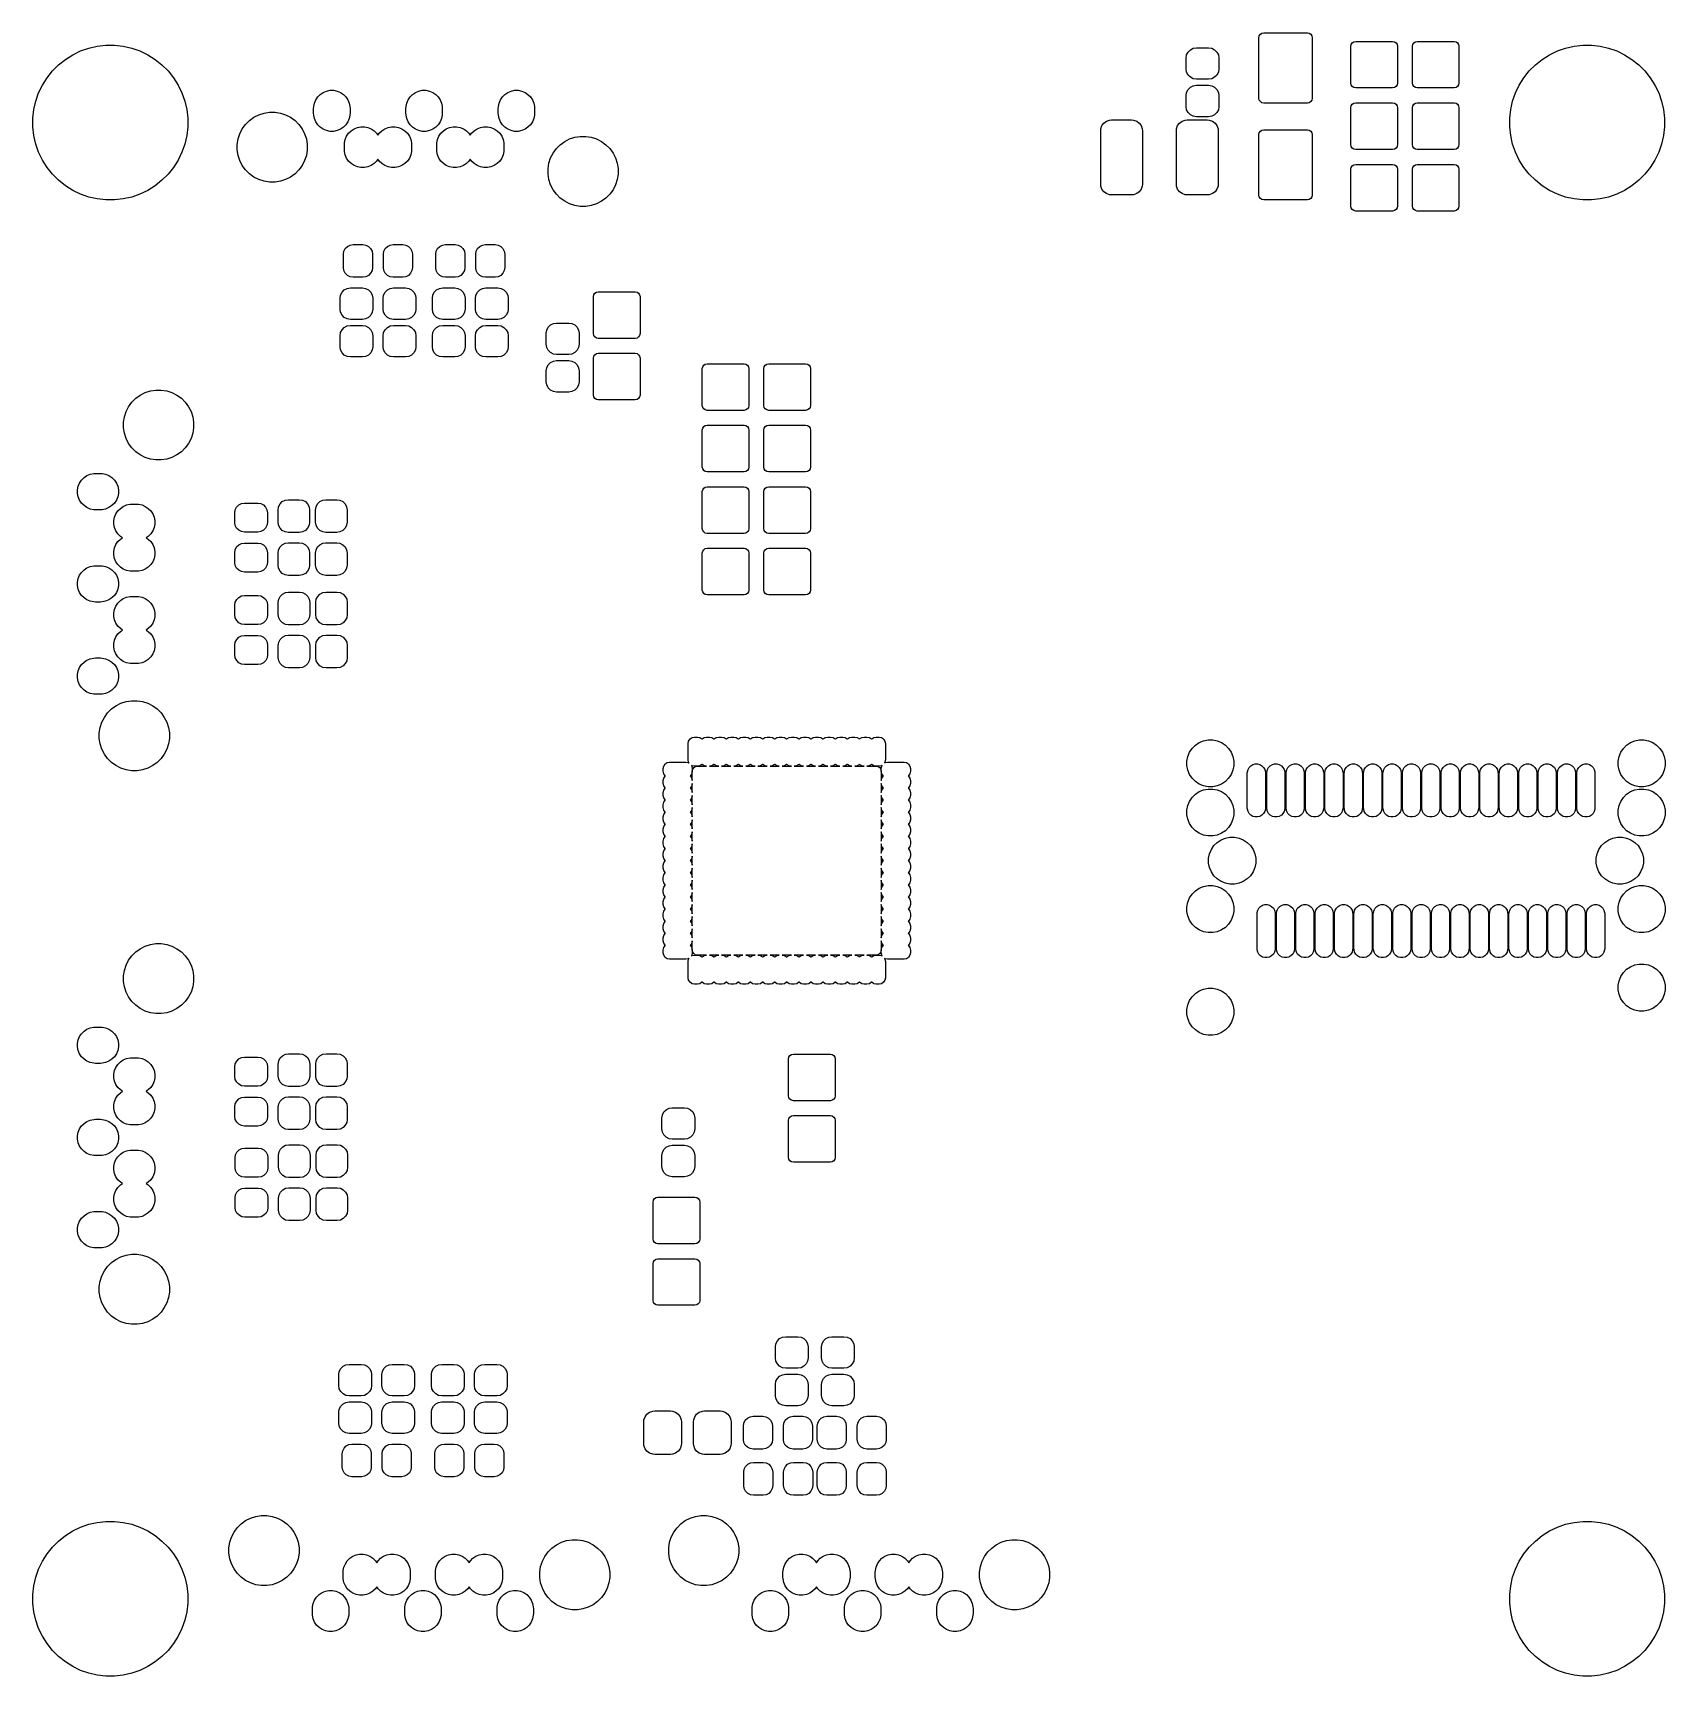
# Model space of a CAD drawing. Extents: x 2.42 to 5.08, y -5.33 to -2.65.
import ezdxf

# ---------------------------------------------------------------- set-up
doc = ezdxf.new("R2010")
doc.units = 0
doc.header["$MEASUREMENT"] = 0
doc.layers.add('BLACK', color=7, linetype='CONTINUOUS')

msp = doc.modelspace()

# ---------------------------------------------------------------- linework, layer by layer
at = {"layer": 'BLACK', "linetype": 'CONTINUOUS'}
for p, q in [((4.4167, -2.662), (4.4173, -2.659)), ((4.4167, -2.7605), (4.4167, -2.662)), ((4.4173, -2.659), (4.419, -2.6565)), ((4.419, -2.6565), (4.4216, -2.6548)), ((4.4216, -2.6548), (4.4246, -2.6542)), ((4.4246, -2.6542), (4.4954, -2.6542)), ((4.4954, -2.6542), (4.4984, -2.6548)), ((4.4984, -2.6548), (4.501, -2.6565)), ((4.501, -2.6565), (4.5027, -2.659)), ((4.5027, -2.659), (4.5033, -2.662)), ((4.5033, -2.662), (4.5033, -2.7605)), ((4.5667, -2.6729), (4.5684, -2.6703)), ((4.5684, -2.6703), (4.5709, -2.6686)), ((4.5709, -2.6686), (4.5739, -2.668)), ((4.5739, -2.668), (4.6339, -2.668)), ((4.6339, -2.668), (4.637, -2.6686)), ((4.637, -2.6686), (4.6395, -2.6703)), ((4.6395, -2.6703), (4.6412, -2.6729)), ((4.6667, -2.6729), (4.6684, -2.6703)), ((4.6684, -2.6703), (4.6709, -2.6686)), ((4.6709, -2.6686), (4.6739, -2.668)), ((4.6739, -2.668), (4.7339, -2.668)), ((4.7339, -2.668), (4.737, -2.6686)), ((4.737, -2.6686), (4.7395, -2.6703)), ((4.7395, -2.6703), (4.7412, -2.6729)), ((2.4661, -2.7061), (2.4771, -2.6973)), ((2.4771, -2.6973), (2.4891, -2.6897)), ((2.4891, -2.6897), (2.5018, -2.6836)), ((2.5018, -2.6836), (2.5151, -2.6789)), ((2.5151, -2.6789), (2.5289, -2.6758)), ((2.5289, -2.6758), (2.5429, -2.6742)), ((2.5429, -2.6742), (2.5571, -2.6742)), ((2.5571, -2.6742), (2.5711, -2.6758)), ((2.5711, -2.6758), (2.5849, -2.6789)), ((2.5849, -2.6789), (2.5982, -2.6836)), ((2.5982, -2.6836), (2.6109, -2.6897)), ((2.6109, -2.6897), (2.6229, -2.6973)), ((2.6229, -2.6973), (2.6339, -2.7061)), ((4.2984, -2.6952), (4.2992, -2.69)), ((4.2984, -2.7129), (4.2984, -2.6952)), ((4.2992, -2.69), (4.3016, -2.6853)), ((4.3016, -2.6853), (4.3053, -2.6816)), ((4.3053, -2.6816), (4.31, -2.6792)), ((4.31, -2.6792), (4.3152, -2.6784)), ((4.3152, -2.6784), (4.3348, -2.6784)), ((4.3348, -2.6784), (4.34, -2.6792)), ((4.34, -2.6792), (4.3447, -2.6816)), ((4.3447, -2.6816), (4.3484, -2.6853)), ((4.3484, -2.6853), (4.3508, -2.69)), ((4.3508, -2.69), (4.3516, -2.6952)), ((4.3516, -2.6952), (4.3516, -2.7129)), ((4.5661, -2.6759), (4.5667, -2.6729)), ((4.5661, -2.7359), (4.5661, -2.6759)), ((4.6412, -2.6729), (4.6418, -2.6759)), ((4.6418, -2.6759), (4.6418, -2.7359)), ((4.6661, -2.6759), (4.6667, -2.6729)), ((4.6661, -2.7359), (4.6661, -2.6759)), ((4.7412, -2.6729), (4.7418, -2.6759)), ((4.7418, -2.6759), (4.7418, -2.7359)), ((4.8661, -2.7061), (4.8771, -2.6973)), ((4.8771, -2.6973), (4.8891, -2.6897)), ((4.8891, -2.6897), (4.9018, -2.6836)), ((4.9018, -2.6836), (4.9151, -2.6789)), ((4.9151, -2.6789), (4.9289, -2.6758)), ((4.9289, -2.6758), (4.9429, -2.6742)), ((4.9429, -2.6742), (4.9571, -2.6742)), ((4.9571, -2.6742), (4.9711, -2.6758)), ((4.9711, -2.6758), (4.9849, -2.6789)), ((4.9849, -2.6789), (4.9982, -2.6836)), ((4.9982, -2.6836), (5.0109, -2.6897)), ((5.0109, -2.6897), (5.0229, -2.6973)), ((5.0229, -2.6973), (5.0339, -2.7061)), ((2.4473, -2.7271), (2.4561, -2.7161)), ((2.4561, -2.7161), (2.4661, -2.7061)), ((2.6339, -2.7061), (2.6439, -2.7161)), ((2.6439, -2.7161), (2.6527, -2.7271)), ((4.2992, -2.718), (4.2984, -2.7129)), ((4.3016, -2.7227), (4.2992, -2.718)), ((4.3053, -2.7264), (4.3016, -2.7227)), ((4.3484, -2.7227), (4.3447, -2.7264)), ((4.3508, -2.718), (4.3484, -2.7227)), ((4.3516, -2.7129), (4.3508, -2.718)), ((4.8473, -2.7271), (4.8561, -2.7161)), ((4.8561, -2.7161), (4.8661, -2.7061)), ((5.0339, -2.7061), (5.0439, -2.7161)), ((5.0439, -2.7161), (5.0527, -2.7271)), ((2.4336, -2.7518), (2.4397, -2.7391)), ((2.4397, -2.7391), (2.4473, -2.7271)), ((2.6527, -2.7271), (2.6603, -2.7391)), ((2.6603, -2.7391), (2.6664, -2.7518)), ((2.8913, -2.7542), (2.8961, -2.751)), ((2.8961, -2.751), (2.9015, -2.7488)), ((2.9015, -2.7488), (2.9071, -2.7476)), ((2.9071, -2.7476), (2.9129, -2.7476)), ((2.9129, -2.7476), (2.9186, -2.7488)), ((2.9186, -2.7488), (2.924, -2.751)), ((2.924, -2.751), (2.9288, -2.7542)), ((3.0413, -2.7542), (3.0461, -2.751)), ((3.0461, -2.751), (3.0515, -2.7488)), ((3.0515, -2.7488), (3.0571, -2.7476)), ((3.0571, -2.7476), (3.0629, -2.7476)), ((3.0629, -2.7476), (3.0686, -2.7488)), ((3.0686, -2.7488), (3.074, -2.751)), ((3.074, -2.751), (3.0788, -2.7542)), ((3.1913, -2.7542), (3.1961, -2.751)), ((3.1961, -2.751), (3.2015, -2.7488)), ((3.2015, -2.7488), (3.2071, -2.7476)), ((3.2071, -2.7476), (3.2129, -2.7476)), ((3.2129, -2.7476), (3.2186, -2.7488)), ((3.2186, -2.7488), (3.224, -2.751)), ((3.224, -2.751), (3.2288, -2.7542)), ((4.2984, -2.7562), (4.2992, -2.751)), ((4.2992, -2.751), (4.3016, -2.7463)), ((4.3016, -2.7463), (4.3053, -2.7426)), ((4.31, -2.7288), (4.3053, -2.7264)), ((4.3053, -2.7426), (4.31, -2.7403)), ((4.3152, -2.7296), (4.31, -2.7288)), ((4.31, -2.7403), (4.3152, -2.7394)), ((4.3348, -2.7296), (4.3152, -2.7296)), ((4.3152, -2.7394), (4.3348, -2.7394)), ((4.34, -2.7288), (4.3348, -2.7296)), ((4.3348, -2.7394), (4.34, -2.7403)), ((4.3447, -2.7264), (4.34, -2.7288)), ((4.34, -2.7403), (4.3447, -2.7426)), ((4.3447, -2.7426), (4.3484, -2.7463)), ((4.3484, -2.7463), (4.3508, -2.751)), ((4.3508, -2.751), (4.3516, -2.7562)), ((4.5667, -2.7389), (4.5661, -2.7359)), ((4.5684, -2.7415), (4.5667, -2.7389)), ((4.5709, -2.7432), (4.5684, -2.7415)), ((4.5739, -2.7438), (4.5709, -2.7432)), ((4.6339, -2.7438), (4.5739, -2.7438)), ((4.637, -2.7432), (4.6339, -2.7438)), ((4.6395, -2.7415), (4.637, -2.7432)), ((4.6412, -2.7389), (4.6395, -2.7415)), ((4.6418, -2.7359), (4.6412, -2.7389)), ((4.6667, -2.7389), (4.6661, -2.7359)), ((4.6684, -2.7415), (4.6667, -2.7389)), ((4.6709, -2.7432), (4.6684, -2.7415)), ((4.6739, -2.7438), (4.6709, -2.7432)), ((4.7339, -2.7438), (4.6739, -2.7438)), ((4.737, -2.7432), (4.7339, -2.7438)), ((4.7395, -2.7415), (4.737, -2.7432)), ((4.7412, -2.7389), (4.7395, -2.7415)), ((4.7418, -2.7359), (4.7412, -2.7389)), ((4.8336, -2.7518), (4.8397, -2.7391)), ((4.8397, -2.7391), (4.8473, -2.7271)), ((5.0527, -2.7271), (5.0603, -2.7391)), ((5.0603, -2.7391), (5.0664, -2.7518)), ((2.4258, -2.7789), (2.4289, -2.7651)), ((2.4289, -2.7651), (2.4336, -2.7518)), ((2.6664, -2.7518), (2.6711, -2.7651)), ((2.6711, -2.7651), (2.6742, -2.7789)), ((2.8805, -2.777), (2.8807, -2.7741)), ((2.8805, -2.7849), (2.8805, -2.777)), ((2.8807, -2.7741), (2.8818, -2.7684)), ((2.8818, -2.7684), (2.884, -2.7631)), ((2.884, -2.7631), (2.8872, -2.7583)), ((2.8872, -2.7583), (2.8913, -2.7542)), ((2.9288, -2.7542), (2.9329, -2.7583)), ((2.9329, -2.7583), (2.9361, -2.7631)), ((2.9361, -2.7631), (2.9383, -2.7684)), ((2.9383, -2.7684), (2.9394, -2.7741)), ((2.9394, -2.7741), (2.9396, -2.777)), ((2.9396, -2.777), (2.9396, -2.7849)), ((3.0305, -2.777), (3.0307, -2.7741)), ((3.0305, -2.7849), (3.0305, -2.777)), ((3.0307, -2.7741), (3.0318, -2.7684)), ((3.0318, -2.7684), (3.034, -2.7631)), ((3.034, -2.7631), (3.0372, -2.7583)), ((3.0372, -2.7583), (3.0413, -2.7542)), ((3.0788, -2.7542), (3.0829, -2.7583)), ((3.0829, -2.7583), (3.0861, -2.7631)), ((3.0861, -2.7631), (3.0883, -2.7684)), ((3.0883, -2.7684), (3.0894, -2.7741)), ((3.0894, -2.7741), (3.0896, -2.777)), ((3.0896, -2.777), (3.0896, -2.7849)), ((3.1805, -2.777), (3.1807, -2.7741)), ((3.1805, -2.7849), (3.1805, -2.777)), ((3.1807, -2.7741), (3.1818, -2.7684)), ((3.1818, -2.7684), (3.184, -2.7631)), ((3.184, -2.7631), (3.1872, -2.7583)), ((3.1872, -2.7583), (3.1913, -2.7542)), ((3.2288, -2.7542), (3.2329, -2.7583)), ((3.2329, -2.7583), (3.2361, -2.7631)), ((3.2361, -2.7631), (3.2383, -2.7684)), ((3.2383, -2.7684), (3.2394, -2.7741)), ((3.2394, -2.7741), (3.2396, -2.777)), ((3.2396, -2.777), (3.2396, -2.7849)), ((4.2984, -2.7739), (4.2984, -2.7562)), ((4.2992, -2.7791), (4.2984, -2.7739)), ((4.3516, -2.7739), (4.3508, -2.7791)), ((4.3516, -2.7562), (4.3516, -2.7739)), ((4.4173, -2.7635), (4.4167, -2.7605)), ((4.419, -2.766), (4.4173, -2.7635)), ((4.4216, -2.7677), (4.419, -2.766)), ((4.4246, -2.7683), (4.4216, -2.7677)), ((4.4954, -2.7683), (4.4246, -2.7683)), ((4.4984, -2.7677), (4.4954, -2.7683)), ((4.501, -2.766), (4.4984, -2.7677)), ((4.5027, -2.7635), (4.501, -2.766)), ((4.5033, -2.7605), (4.5027, -2.7635)), ((4.5661, -2.7759), (4.5667, -2.7729)), ((4.5661, -2.8359), (4.5661, -2.7759)), ((4.5667, -2.7729), (4.5684, -2.7703)), ((4.5684, -2.7703), (4.5709, -2.7686)), ((4.5709, -2.7686), (4.5739, -2.768)), ((4.5739, -2.768), (4.6339, -2.768)), ((4.6339, -2.768), (4.637, -2.7686)), ((4.637, -2.7686), (4.6395, -2.7703)), ((4.6395, -2.7703), (4.6412, -2.7729)), ((4.6412, -2.7729), (4.6418, -2.7759)), ((4.6418, -2.7759), (4.6418, -2.8359)), ((4.6661, -2.7759), (4.6667, -2.7729)), ((4.6661, -2.8359), (4.6661, -2.7759)), ((4.6667, -2.7729), (4.6684, -2.7703)), ((4.6684, -2.7703), (4.6709, -2.7686)), ((4.6709, -2.7686), (4.6739, -2.768)), ((4.6739, -2.768), (4.7339, -2.768)), ((4.7339, -2.768), (4.737, -2.7686)), ((4.737, -2.7686), (4.7395, -2.7703)), ((4.7395, -2.7703), (4.7412, -2.7729)), ((4.7412, -2.7729), (4.7418, -2.7759)), ((4.7418, -2.7759), (4.7418, -2.8359)), ((4.8258, -2.7789), (4.8289, -2.7651)), ((4.8289, -2.7651), (4.8336, -2.7518)), ((5.0664, -2.7518), (5.0711, -2.7651)), ((5.0711, -2.7651), (5.0742, -2.7789)), ((2.4242, -2.7929), (2.4258, -2.7789)), ((2.4242, -2.8071), (2.4242, -2.7929)), ((2.6742, -2.7789), (2.6758, -2.7929)), ((2.6758, -2.7929), (2.6758, -2.8071)), ((2.7645, -2.8102), (2.7698, -2.8029)), ((2.7698, -2.8029), (2.7761, -2.7966)), ((2.7761, -2.7966), (2.7834, -2.7913)), ((2.7834, -2.7913), (2.7913, -2.7873)), ((2.7913, -2.7873), (2.7999, -2.7845)), ((2.7999, -2.7845), (2.8087, -2.7831)), ((2.8087, -2.7831), (2.8177, -2.7831)), ((2.8177, -2.7831), (2.8265, -2.7845)), ((2.8265, -2.7845), (2.835, -2.7873)), ((2.835, -2.7873), (2.843, -2.7913)), ((2.843, -2.7913), (2.8503, -2.7966)), ((2.8503, -2.7966), (2.8566, -2.8029)), ((2.8566, -2.8029), (2.8619, -2.8102)), ((2.8807, -2.7878), (2.8805, -2.7849)), ((2.8818, -2.7935), (2.8807, -2.7878)), ((2.884, -2.7988), (2.8818, -2.7935)), ((2.8872, -2.8036), (2.884, -2.7988)), ((2.8913, -2.8077), (2.8872, -2.8036)), ((2.9329, -2.8036), (2.9288, -2.8077)), ((2.9361, -2.7988), (2.9329, -2.8036)), ((2.9383, -2.7935), (2.9361, -2.7988)), ((2.9394, -2.7878), (2.9383, -2.7935)), ((2.9396, -2.7849), (2.9394, -2.7878)), ((3.0307, -2.7878), (3.0305, -2.7849)), ((3.0318, -2.7935), (3.0307, -2.7878)), ((3.034, -2.7988), (3.0318, -2.7935)), ((3.0372, -2.8036), (3.034, -2.7988)), ((3.0413, -2.8077), (3.0372, -2.8036)), ((3.0829, -2.8036), (3.0788, -2.8077)), ((3.0861, -2.7988), (3.0829, -2.8036)), ((3.0883, -2.7935), (3.0861, -2.7988)), ((3.0894, -2.7878), (3.0883, -2.7935)), ((3.0896, -2.7849), (3.0894, -2.7878)), ((3.1807, -2.7878), (3.1805, -2.7849)), ((3.1818, -2.7935), (3.1807, -2.7878)), ((3.184, -2.7988), (3.1818, -2.7935)), ((3.1872, -2.8036), (3.184, -2.7988)), ((3.1913, -2.8077), (3.1872, -2.8036)), ((3.2329, -2.8036), (3.2288, -2.8077)), ((3.2361, -2.7988), (3.2329, -2.8036)), ((3.2383, -2.7935), (3.2361, -2.7988)), ((3.2394, -2.7878), (3.2383, -2.7935)), ((3.2396, -2.7849), (3.2394, -2.7878)), ((4.1598, -2.81), (4.1616, -2.805)), ((4.1616, -2.805), (4.1647, -2.8008)), ((4.1647, -2.8008), (4.169, -2.7976)), ((4.169, -2.7976), (4.174, -2.7959)), ((4.174, -2.7959), (4.1772, -2.7956)), ((4.1772, -2.7956), (4.2097, -2.7956)), ((4.2097, -2.7956), (4.213, -2.7959)), ((4.213, -2.7959), (4.218, -2.7976)), ((4.218, -2.7976), (4.2223, -2.8008)), ((4.2223, -2.8008), (4.2254, -2.805)), ((4.2254, -2.805), (4.2271, -2.81)), ((4.2829, -2.81), (4.2846, -2.805)), ((4.2846, -2.805), (4.2877, -2.8008)), ((4.2877, -2.8008), (4.292, -2.7976)), ((4.292, -2.7976), (4.297, -2.7959)), ((4.297, -2.7959), (4.3003, -2.7956)), ((4.3016, -2.7837), (4.2992, -2.7791)), ((4.3003, -2.7956), (4.3328, -2.7956)), ((4.3053, -2.7874), (4.3016, -2.7837)), ((4.31, -2.7898), (4.3053, -2.7874)), ((4.3152, -2.7906), (4.31, -2.7898)), ((4.3348, -2.7906), (4.3152, -2.7906)), ((4.3328, -2.7956), (4.336, -2.7959)), ((4.34, -2.7898), (4.3348, -2.7906)), ((4.336, -2.7959), (4.341, -2.7976)), ((4.3447, -2.7874), (4.34, -2.7898)), ((4.341, -2.7976), (4.3453, -2.8008)), ((4.3484, -2.7837), (4.3447, -2.7874)), ((4.3453, -2.8008), (4.3484, -2.805)), ((4.3508, -2.7791), (4.3484, -2.7837)), ((4.3484, -2.805), (4.3502, -2.81)), ((4.8242, -2.7929), (4.8258, -2.7789)), ((4.8242, -2.8071), (4.8242, -2.7929)), ((5.0742, -2.7789), (5.0758, -2.7929)), ((5.0758, -2.7929), (5.0758, -2.8071)), ((2.4258, -2.8211), (2.4242, -2.8071)), ((2.4289, -2.8349), (2.4258, -2.8211)), ((2.6742, -2.8211), (2.6711, -2.8349)), ((2.6758, -2.8071), (2.6742, -2.8211)), ((2.7563, -2.8355), (2.7577, -2.8267)), ((2.7577, -2.8267), (2.7604, -2.8182)), ((2.7604, -2.8182), (2.7645, -2.8102)), ((2.8619, -2.8102), (2.8659, -2.8182)), ((2.8659, -2.8182), (2.8687, -2.8267)), ((2.8687, -2.8267), (2.8701, -2.8355)), ((2.8961, -2.8109), (2.8913, -2.8077)), ((2.9015, -2.8131), (2.8961, -2.8109)), ((2.9071, -2.8143), (2.9015, -2.8131)), ((2.9129, -2.8143), (2.9071, -2.8143)), ((2.9186, -2.8131), (2.9129, -2.8143)), ((2.924, -2.8109), (2.9186, -2.8131)), ((2.9288, -2.8077), (2.924, -2.8109)), ((2.9307, -2.8332), (2.9318, -2.8275)), ((2.9318, -2.8275), (2.934, -2.8221)), ((2.934, -2.8221), (2.9372, -2.8173)), ((2.9372, -2.8173), (2.9413, -2.8132)), ((2.9413, -2.8132), (2.9461, -2.81)), ((2.9461, -2.81), (2.9515, -2.8078)), ((2.9515, -2.8078), (2.9571, -2.8067)), ((2.9571, -2.8067), (2.9629, -2.8067)), ((2.9629, -2.8067), (2.9686, -2.8078)), ((2.9686, -2.8078), (2.974, -2.81)), ((2.974, -2.81), (2.9788, -2.8132)), ((2.9788, -2.8132), (2.9829, -2.8173)), ((2.9829, -2.8173), (2.985, -2.8206)), ((2.985, -2.8206), (2.9872, -2.8173)), ((2.9872, -2.8173), (2.9913, -2.8132)), ((2.9913, -2.8132), (2.9961, -2.81)), ((2.9961, -2.81), (3.0015, -2.8078)), ((3.0015, -2.8078), (3.0071, -2.8067)), ((3.0071, -2.8067), (3.0129, -2.8067)), ((3.0129, -2.8067), (3.0186, -2.8078)), ((3.0186, -2.8078), (3.024, -2.81)), ((3.024, -2.81), (3.0288, -2.8132)), ((3.0288, -2.8132), (3.0329, -2.8173)), ((3.0329, -2.8173), (3.0361, -2.8221)), ((3.0361, -2.8221), (3.0383, -2.8275)), ((3.0383, -2.8275), (3.0394, -2.8332)), ((3.0461, -2.8109), (3.0413, -2.8077)), ((3.0515, -2.8131), (3.0461, -2.8109)), ((3.0571, -2.8143), (3.0515, -2.8131)), ((3.0629, -2.8143), (3.0571, -2.8143)), ((3.0686, -2.8131), (3.0629, -2.8143)), ((3.074, -2.8109), (3.0686, -2.8131)), ((3.0788, -2.8077), (3.074, -2.8109)), ((3.0807, -2.8332), (3.0818, -2.8275)), ((3.0818, -2.8275), (3.084, -2.8221)), ((3.084, -2.8221), (3.0872, -2.8173)), ((3.0872, -2.8173), (3.0913, -2.8132)), ((3.0913, -2.8132), (3.0961, -2.81)), ((3.0961, -2.81), (3.1015, -2.8078)), ((3.1015, -2.8078), (3.1071, -2.8067)), ((3.1071, -2.8067), (3.1129, -2.8067)), ((3.1129, -2.8067), (3.1186, -2.8078)), ((3.1186, -2.8078), (3.124, -2.81)), ((3.124, -2.81), (3.1288, -2.8132)), ((3.1288, -2.8132), (3.1329, -2.8173)), ((3.1329, -2.8173), (3.135, -2.8206)), ((3.135, -2.8206), (3.1372, -2.8173)), ((3.1372, -2.8173), (3.1413, -2.8132)), ((3.1413, -2.8132), (3.1461, -2.81)), ((3.1461, -2.81), (3.1515, -2.8078)), ((3.1515, -2.8078), (3.1571, -2.8067)), ((3.1571, -2.8067), (3.1629, -2.8067)), ((3.1629, -2.8067), (3.1686, -2.8078)), ((3.1686, -2.8078), (3.174, -2.81)), ((3.174, -2.81), (3.1788, -2.8132)), ((3.1788, -2.8132), (3.1829, -2.8173)), ((3.1829, -2.8173), (3.1861, -2.8221)), ((3.1861, -2.8221), (3.1883, -2.8275)), ((3.1883, -2.8275), (3.1894, -2.8332)), ((3.1961, -2.8109), (3.1913, -2.8077)), ((3.2015, -2.8131), (3.1961, -2.8109)), ((3.2071, -2.8143), (3.2015, -2.8131)), ((3.2129, -2.8143), (3.2071, -2.8143)), ((3.2186, -2.8131), (3.2129, -2.8143)), ((3.224, -2.8109), (3.2186, -2.8131)), ((3.2288, -2.8077), (3.224, -2.8109)), ((3.2812, -2.836), (3.2885, -2.8307)), ((3.2885, -2.8307), (3.2965, -2.8266)), ((3.2965, -2.8266), (3.305, -2.8239)), ((3.305, -2.8239), (3.3138, -2.8225)), ((3.3138, -2.8225), (3.3228, -2.8225)), ((3.3228, -2.8225), (3.3316, -2.8239)), ((3.3316, -2.8239), (3.3402, -2.8266)), ((3.3402, -2.8266), (3.3481, -2.8307)), ((3.3481, -2.8307), (3.3554, -2.836)), ((4.1595, -2.8133), (4.1598, -2.81)), ((4.1595, -2.8999), (4.1595, -2.8133)), ((4.2271, -2.81), (4.2274, -2.8133)), ((4.2274, -2.8133), (4.2274, -2.8999)), ((4.2826, -2.8133), (4.2829, -2.81)), ((4.2826, -2.8999), (4.2826, -2.8133)), ((4.3502, -2.81), (4.3505, -2.8133)), ((4.3505, -2.8133), (4.3505, -2.8999)), ((4.4167, -2.8195), (4.4173, -2.8165)), ((4.4167, -2.918), (4.4167, -2.8195)), ((4.4173, -2.8165), (4.419, -2.814)), ((4.419, -2.814), (4.4216, -2.8123)), ((4.4216, -2.8123), (4.4246, -2.8117)), ((4.4246, -2.8117), (4.4954, -2.8117)), ((4.4954, -2.8117), (4.4984, -2.8123)), ((4.4984, -2.8123), (4.501, -2.814)), ((4.501, -2.814), (4.5027, -2.8165)), ((4.5027, -2.8165), (4.5033, -2.8195)), ((4.5033, -2.8195), (4.5033, -2.918)), ((4.8258, -2.8211), (4.8242, -2.8071)), ((4.8289, -2.8349), (4.8258, -2.8211)), ((5.0742, -2.8211), (5.0711, -2.8349)), ((5.0758, -2.8071), (5.0742, -2.8211)), ((2.4336, -2.8482), (2.4289, -2.8349)), ((2.4397, -2.8609), (2.4336, -2.8482)), ((2.6664, -2.8482), (2.6603, -2.8609)), ((2.6711, -2.8349), (2.6664, -2.8482)), ((2.7563, -2.8445), (2.7563, -2.8355)), ((2.7577, -2.8533), (2.7563, -2.8445)), ((2.7604, -2.8618), (2.7577, -2.8533)), ((2.8687, -2.8533), (2.8659, -2.8618)), ((2.8701, -2.8445), (2.8687, -2.8533)), ((2.8701, -2.8355), (2.8701, -2.8445)), ((2.9305, -2.8361), (2.9307, -2.8332)), ((2.9305, -2.8439), (2.9305, -2.8361)), ((2.9307, -2.8468), (2.9305, -2.8439)), ((2.9318, -2.8525), (2.9307, -2.8468)), ((2.934, -2.8579), (2.9318, -2.8525)), ((2.9372, -2.8627), (2.934, -2.8579)), ((3.0361, -2.8579), (3.0329, -2.8627)), ((3.0383, -2.8525), (3.0361, -2.8579)), ((3.0394, -2.8468), (3.0383, -2.8525)), ((3.0394, -2.8332), (3.0396, -2.8361)), ((3.0396, -2.8439), (3.0394, -2.8468)), ((3.0396, -2.8361), (3.0396, -2.8439)), ((3.0805, -2.8361), (3.0807, -2.8332)), ((3.0805, -2.8439), (3.0805, -2.8361)), ((3.0807, -2.8468), (3.0805, -2.8439)), ((3.0818, -2.8525), (3.0807, -2.8468)), ((3.084, -2.8579), (3.0818, -2.8525)), ((3.0872, -2.8627), (3.084, -2.8579)), ((3.1861, -2.8579), (3.1829, -2.8627)), ((3.1883, -2.8525), (3.1861, -2.8579)), ((3.1894, -2.8468), (3.1883, -2.8525)), ((3.1894, -2.8332), (3.1896, -2.8361)), ((3.1896, -2.8439), (3.1894, -2.8468)), ((3.1896, -2.8361), (3.1896, -2.8439)), ((3.2628, -2.866), (3.2656, -2.8575)), ((3.2656, -2.8575), (3.2696, -2.8495)), ((3.2696, -2.8495), (3.2749, -2.8423)), ((3.2749, -2.8423), (3.2812, -2.836)), ((3.3554, -2.836), (3.3617, -2.8423)), ((3.3617, -2.8423), (3.367, -2.8495)), ((3.367, -2.8495), (3.371, -2.8575)), ((3.371, -2.8575), (3.3738, -2.866)), ((4.5667, -2.8389), (4.5661, -2.8359)), ((4.5684, -2.8415), (4.5667, -2.8389)), ((4.5709, -2.8432), (4.5684, -2.8415)), ((4.5739, -2.8438), (4.5709, -2.8432)), ((4.6339, -2.8438), (4.5739, -2.8438)), ((4.637, -2.8432), (4.6339, -2.8438)), ((4.6395, -2.8415), (4.637, -2.8432)), ((4.6412, -2.8389), (4.6395, -2.8415)), ((4.6418, -2.8359), (4.6412, -2.8389)), ((4.6667, -2.8389), (4.6661, -2.8359)), ((4.6684, -2.8415), (4.6667, -2.8389)), ((4.6709, -2.8432), (4.6684, -2.8415)), ((4.6739, -2.8438), (4.6709, -2.8432)), ((4.7339, -2.8438), (4.6739, -2.8438)), ((4.737, -2.8432), (4.7339, -2.8438)), ((4.7395, -2.8415), (4.737, -2.8432)), ((4.7412, -2.8389), (4.7395, -2.8415)), ((4.7418, -2.8359), (4.7412, -2.8389)), ((4.8336, -2.8482), (4.8289, -2.8349)), ((4.8397, -2.8609), (4.8336, -2.8482)), ((5.0664, -2.8482), (5.0603, -2.8609)), ((5.0711, -2.8349), (5.0664, -2.8482)), ((2.4473, -2.8729), (2.4397, -2.8609)), ((2.4561, -2.8839), (2.4473, -2.8729)), ((2.4661, -2.8939), (2.4561, -2.8839)), ((2.6439, -2.8839), (2.6339, -2.8939)), ((2.6527, -2.8729), (2.6439, -2.8839)), ((2.6603, -2.8609), (2.6527, -2.8729)), ((2.7645, -2.8698), (2.7604, -2.8618)), ((2.7698, -2.8771), (2.7645, -2.8698)), ((2.7761, -2.8834), (2.7698, -2.8771)), ((2.7834, -2.8887), (2.7761, -2.8834)), ((2.8503, -2.8834), (2.843, -2.8887)), ((2.8566, -2.8771), (2.8503, -2.8834)), ((2.8619, -2.8698), (2.8566, -2.8771)), ((2.8659, -2.8618), (2.8619, -2.8698)), ((2.9413, -2.8668), (2.9372, -2.8627)), ((2.9461, -2.87), (2.9413, -2.8668)), ((2.9515, -2.8722), (2.9461, -2.87)), ((2.9571, -2.8733), (2.9515, -2.8722)), ((2.9629, -2.8733), (2.9571, -2.8733)), ((2.9686, -2.8722), (2.9629, -2.8733)), ((2.974, -2.87), (2.9686, -2.8722)), ((2.9788, -2.8668), (2.974, -2.87)), ((2.9829, -2.8627), (2.9788, -2.8668)), ((2.985, -2.8594), (2.9829, -2.8627)), ((2.9872, -2.8627), (2.985, -2.8594)), ((2.9913, -2.8668), (2.9872, -2.8627)), ((2.9961, -2.87), (2.9913, -2.8668)), ((3.0015, -2.8722), (2.9961, -2.87)), ((3.0071, -2.8733), (3.0015, -2.8722)), ((3.0129, -2.8733), (3.0071, -2.8733)), ((3.0186, -2.8722), (3.0129, -2.8733)), ((3.024, -2.87), (3.0186, -2.8722)), ((3.0288, -2.8668), (3.024, -2.87)), ((3.0329, -2.8627), (3.0288, -2.8668)), ((3.0913, -2.8668), (3.0872, -2.8627)), ((3.0961, -2.87), (3.0913, -2.8668)), ((3.1015, -2.8722), (3.0961, -2.87)), ((3.1071, -2.8733), (3.1015, -2.8722)), ((3.1129, -2.8733), (3.1071, -2.8733)), ((3.1186, -2.8722), (3.1129, -2.8733)), ((3.124, -2.87), (3.1186, -2.8722)), ((3.1288, -2.8668), (3.124, -2.87)), ((3.1329, -2.8627), (3.1288, -2.8668)), ((3.135, -2.8594), (3.1329, -2.8627)), ((3.1372, -2.8627), (3.135, -2.8594)), ((3.1413, -2.8668), (3.1372, -2.8627)), ((3.1461, -2.87), (3.1413, -2.8668)), ((3.1515, -2.8722), (3.1461, -2.87)), ((3.1571, -2.8733), (3.1515, -2.8722)), ((3.1629, -2.8733), (3.1571, -2.8733)), ((3.1686, -2.8722), (3.1629, -2.8733)), ((3.174, -2.87), (3.1686, -2.8722)), ((3.1788, -2.8668), (3.174, -2.87)), ((3.1829, -2.8627), (3.1788, -2.8668)), ((3.2614, -2.8749), (3.2628, -2.866)), ((3.2614, -2.8838), (3.2614, -2.8749)), ((3.2628, -2.8927), (3.2614, -2.8838)), ((3.3738, -2.866), (3.3752, -2.8749)), ((3.3752, -2.8838), (3.3738, -2.8927)), ((3.3752, -2.8749), (3.3752, -2.8838)), ((4.5661, -2.8759), (4.5667, -2.8729)), ((4.5661, -2.9359), (4.5661, -2.8759)), ((4.5667, -2.8729), (4.5684, -2.8703)), ((4.5684, -2.8703), (4.5709, -2.8686)), ((4.5709, -2.8686), (4.5739, -2.868)), ((4.5739, -2.868), (4.6339, -2.868)), ((4.6339, -2.868), (4.637, -2.8686)), ((4.637, -2.8686), (4.6395, -2.8703)), ((4.6395, -2.8703), (4.6412, -2.8729)), ((4.6412, -2.8729), (4.6418, -2.8759)), ((4.6418, -2.8759), (4.6418, -2.9359)), ((4.6661, -2.8759), (4.6667, -2.8729)), ((4.6661, -2.9359), (4.6661, -2.8759)), ((4.6667, -2.8729), (4.6684, -2.8703)), ((4.6684, -2.8703), (4.6709, -2.8686)), ((4.6709, -2.8686), (4.6739, -2.868)), ((4.6739, -2.868), (4.7339, -2.868)), ((4.7339, -2.868), (4.737, -2.8686)), ((4.737, -2.8686), (4.7395, -2.8703)), ((4.7395, -2.8703), (4.7412, -2.8729)), ((4.7412, -2.8729), (4.7418, -2.8759)), ((4.7418, -2.8759), (4.7418, -2.9359)), ((4.8473, -2.8729), (4.8397, -2.8609)), ((4.8561, -2.8839), (4.8473, -2.8729)), ((4.8661, -2.8939), (4.8561, -2.8839)), ((5.0439, -2.8839), (5.0339, -2.8939)), ((5.0527, -2.8729), (5.0439, -2.8839)), ((5.0603, -2.8609), (5.0527, -2.8729)), ((2.4771, -2.9027), (2.4661, -2.8939)), ((2.4891, -2.9103), (2.4771, -2.9027)), ((2.5018, -2.9164), (2.4891, -2.9103)), ((2.6109, -2.9103), (2.5982, -2.9164)), ((2.6229, -2.9027), (2.6109, -2.9103)), ((2.6339, -2.8939), (2.6229, -2.9027)), ((2.7913, -2.8927), (2.7834, -2.8887)), ((2.7999, -2.8955), (2.7913, -2.8927)), ((2.8087, -2.8969), (2.7999, -2.8955)), ((2.8177, -2.8969), (2.8087, -2.8969)), ((2.8265, -2.8955), (2.8177, -2.8969)), ((2.835, -2.8927), (2.8265, -2.8955)), ((2.843, -2.8887), (2.835, -2.8927)), ((3.2656, -2.9012), (3.2628, -2.8927)), ((3.2696, -2.9092), (3.2656, -2.9012)), ((3.2749, -2.9164), (3.2696, -2.9092)), ((3.367, -2.9092), (3.3617, -2.9164)), ((3.371, -2.9012), (3.367, -2.9092)), ((3.3738, -2.8927), (3.371, -2.9012)), ((4.1598, -2.9032), (4.1595, -2.8999)), ((4.1616, -2.9082), (4.1598, -2.9032)), ((4.1647, -2.9124), (4.1616, -2.9082)), ((4.2254, -2.9082), (4.2223, -2.9124)), ((4.2271, -2.9032), (4.2254, -2.9082)), ((4.2274, -2.8999), (4.2271, -2.9032)), ((4.2829, -2.9032), (4.2826, -2.8999)), ((4.2846, -2.9082), (4.2829, -2.9032)), ((4.2877, -2.9124), (4.2846, -2.9082)), ((4.3484, -2.9082), (4.3453, -2.9124)), ((4.3502, -2.9032), (4.3484, -2.9082)), ((4.3505, -2.8999), (4.3502, -2.9032)), ((4.8771, -2.9027), (4.8661, -2.8939)), ((4.8891, -2.9103), (4.8771, -2.9027)), ((4.9018, -2.9164), (4.8891, -2.9103)), ((5.0109, -2.9103), (4.9982, -2.9164)), ((5.0229, -2.9027), (5.0109, -2.9103)), ((5.0339, -2.8939), (5.0229, -2.9027)), ((2.5151, -2.9211), (2.5018, -2.9164)), ((2.5289, -2.9242), (2.5151, -2.9211)), ((2.5429, -2.9258), (2.5289, -2.9242)), ((2.5571, -2.9258), (2.5429, -2.9258)), ((2.5711, -2.9242), (2.5571, -2.9258)), ((2.5849, -2.9211), (2.5711, -2.9242)), ((2.5982, -2.9164), (2.5849, -2.9211)), ((3.2812, -2.9228), (3.2749, -2.9164)), ((3.2885, -2.928), (3.2812, -2.9228)), ((3.2965, -2.9321), (3.2885, -2.928)), ((3.305, -2.9349), (3.2965, -2.9321)), ((3.3138, -2.9363), (3.305, -2.9349)), ((3.3228, -2.9363), (3.3138, -2.9363)), ((3.3316, -2.9349), (3.3228, -2.9363)), ((3.3402, -2.9321), (3.3316, -2.9349)), ((3.3481, -2.928), (3.3402, -2.9321)), ((3.3554, -2.9228), (3.3481, -2.928)), ((3.3617, -2.9164), (3.3554, -2.9228)), ((4.169, -2.9156), (4.1647, -2.9124)), ((4.174, -2.9173), (4.169, -2.9156)), ((4.1772, -2.9176), (4.174, -2.9173)), ((4.2097, -2.9176), (4.1772, -2.9176)), ((4.213, -2.9173), (4.2097, -2.9176)), ((4.218, -2.9156), (4.213, -2.9173)), ((4.2223, -2.9124), (4.218, -2.9156)), ((4.292, -2.9156), (4.2877, -2.9124)), ((4.297, -2.9173), (4.292, -2.9156)), ((4.3003, -2.9176), (4.297, -2.9173)), ((4.3328, -2.9176), (4.3003, -2.9176)), ((4.336, -2.9173), (4.3328, -2.9176)), ((4.341, -2.9156), (4.336, -2.9173)), ((4.3453, -2.9124), (4.341, -2.9156)), ((4.4173, -2.921), (4.4167, -2.918)), ((4.419, -2.9235), (4.4173, -2.921)), ((4.4216, -2.9252), (4.419, -2.9235)), ((4.4246, -2.9258), (4.4216, -2.9252)), ((4.4954, -2.9258), (4.4246, -2.9258)), ((4.4984, -2.9252), (4.4954, -2.9258)), ((4.501, -2.9235), (4.4984, -2.9252)), ((4.5027, -2.921), (4.501, -2.9235)), ((4.5033, -2.918), (4.5027, -2.921)), ((4.5667, -2.9389), (4.5661, -2.9359)), ((4.6418, -2.9359), (4.6412, -2.9389)), ((4.6667, -2.9389), (4.6661, -2.9359)), ((4.7418, -2.9359), (4.7412, -2.9389)), ((4.9151, -2.9211), (4.9018, -2.9164)), ((4.9289, -2.9242), (4.9151, -2.9211)), ((4.9429, -2.9258), (4.9289, -2.9242)), ((4.9571, -2.9258), (4.9429, -2.9258)), ((4.9711, -2.9242), (4.9571, -2.9258)), ((4.9849, -2.9211), (4.9711, -2.9242)), ((4.9982, -2.9164), (4.9849, -2.9211)), ((4.5684, -2.9415), (4.5667, -2.9389)), ((4.5709, -2.9432), (4.5684, -2.9415)), ((4.5739, -2.9438), (4.5709, -2.9432)), ((4.6339, -2.9438), (4.5739, -2.9438)), ((4.637, -2.9432), (4.6339, -2.9438)), ((4.6395, -2.9415), (4.637, -2.9432)), ((4.6412, -2.9389), (4.6395, -2.9415)), ((4.6684, -2.9415), (4.6667, -2.9389)), ((4.6709, -2.9432), (4.6684, -2.9415)), ((4.6739, -2.9438), (4.6709, -2.9432)), ((4.7339, -2.9438), (4.6739, -2.9438)), ((4.737, -2.9432), (4.7339, -2.9438)), ((4.7395, -2.9415), (4.737, -2.9432)), ((4.7412, -2.9389), (4.7395, -2.9415)), ((2.9289, -3.0142), (2.9297, -3.0093)), ((2.9289, -3.0358), (2.9289, -3.0142)), ((2.9297, -3.0093), (2.9319, -3.0049)), ((2.9319, -3.0049), (2.9354, -3.0014)), ((2.9354, -3.0014), (2.9398, -2.9992)), ((2.9398, -2.9992), (2.9446, -2.9984)), ((2.9446, -2.9984), (2.9604, -2.9984)), ((2.9604, -2.9984), (2.9653, -2.9992)), ((2.9653, -2.9992), (2.9697, -3.0014)), ((2.9697, -3.0014), (2.9731, -3.0049)), ((2.9731, -3.0049), (2.9754, -3.0093)), ((2.9754, -3.0093), (2.9761, -3.0142)), ((2.9761, -3.0142), (2.9761, -3.0358)), ((2.9939, -3.0142), (2.9946, -3.0093)), ((2.9939, -3.0358), (2.9939, -3.0142)), ((2.9946, -3.0093), (2.9969, -3.0049)), ((2.9969, -3.0049), (3.0003, -3.0014)), ((3.0003, -3.0014), (3.0047, -2.9992)), ((3.0047, -2.9992), (3.0096, -2.9984)), ((3.0096, -2.9984), (3.0254, -2.9984)), ((3.0254, -2.9984), (3.0302, -2.9992)), ((3.0302, -2.9992), (3.0346, -3.0014)), ((3.0346, -3.0014), (3.0381, -3.0049)), ((3.0381, -3.0049), (3.0403, -3.0093)), ((3.0403, -3.0093), (3.0411, -3.0142)), ((3.0411, -3.0142), (3.0411, -3.0358)), ((3.0789, -3.0142), (3.0797, -3.0093)), ((3.0789, -3.0358), (3.0789, -3.0142)), ((3.0797, -3.0093), (3.0819, -3.0049)), ((3.0819, -3.0049), (3.0854, -3.0014)), ((3.0854, -3.0014), (3.0898, -2.9992)), ((3.0898, -2.9992), (3.0946, -2.9984)), ((3.0946, -2.9984), (3.1104, -2.9984)), ((3.1104, -2.9984), (3.1153, -2.9992)), ((3.1153, -2.9992), (3.1197, -3.0014)), ((3.1197, -3.0014), (3.1231, -3.0049)), ((3.1231, -3.0049), (3.1254, -3.0093)), ((3.1254, -3.0093), (3.1261, -3.0142)), ((3.1261, -3.0142), (3.1261, -3.0358)), ((3.1439, -3.0142), (3.1446, -3.0093)), ((3.1439, -3.0358), (3.1439, -3.0142)), ((3.1446, -3.0093), (3.1469, -3.0049)), ((3.1469, -3.0049), (3.1503, -3.0014)), ((3.1503, -3.0014), (3.1547, -2.9992)), ((3.1547, -2.9992), (3.1596, -2.9984)), ((3.1596, -2.9984), (3.1754, -2.9984)), ((3.1754, -2.9984), (3.1802, -2.9992)), ((3.1802, -2.9992), (3.1846, -3.0014)), ((3.1846, -3.0014), (3.1881, -3.0049)), ((3.1881, -3.0049), (3.1903, -3.0093)), ((3.1903, -3.0093), (3.1911, -3.0142)), ((3.1911, -3.0142), (3.1911, -3.0358)), ((2.9297, -3.0407), (2.9289, -3.0358)), ((2.9319, -3.0451), (2.9297, -3.0407)), ((2.9354, -3.0486), (2.9319, -3.0451)), ((2.9731, -3.0451), (2.9697, -3.0486)), ((2.9754, -3.0407), (2.9731, -3.0451)), ((2.9761, -3.0358), (2.9754, -3.0407)), ((2.9946, -3.0407), (2.9939, -3.0358)), ((2.9969, -3.0451), (2.9946, -3.0407)), ((3.0003, -3.0486), (2.9969, -3.0451)), ((3.0381, -3.0451), (3.0346, -3.0486)), ((3.0403, -3.0407), (3.0381, -3.0451)), ((3.0411, -3.0358), (3.0403, -3.0407)), ((3.0797, -3.0407), (3.0789, -3.0358)), ((3.0819, -3.0451), (3.0797, -3.0407)), ((3.0854, -3.0486), (3.0819, -3.0451)), ((3.1231, -3.0451), (3.1197, -3.0486)), ((3.1254, -3.0407), (3.1231, -3.0451)), ((3.1261, -3.0358), (3.1254, -3.0407)), ((3.1446, -3.0407), (3.1439, -3.0358)), ((3.1469, -3.0451), (3.1446, -3.0407)), ((3.1503, -3.0486), (3.1469, -3.0451)), ((3.1881, -3.0451), (3.1846, -3.0486)), ((3.1903, -3.0407), (3.1881, -3.0451)), ((3.1911, -3.0358), (3.1903, -3.0407)), ((2.9266, -3.0758), (2.9303, -3.0721)), ((2.9303, -3.0721), (2.935, -3.0697)), ((2.935, -3.0697), (2.9402, -3.0689)), ((2.9398, -3.0508), (2.9354, -3.0486)), ((2.9446, -3.0516), (2.9398, -3.0508)), ((2.9402, -3.0689), (2.9598, -3.0689)), ((2.9604, -3.0516), (2.9446, -3.0516)), ((2.9598, -3.0689), (2.965, -3.0697)), ((2.9653, -3.0508), (2.9604, -3.0516)), ((2.965, -3.0697), (2.9697, -3.0721)), ((2.9697, -3.0486), (2.9653, -3.0508)), ((2.9697, -3.0721), (2.9734, -3.0758)), ((2.9966, -3.0758), (3.0003, -3.0721)), ((3.0047, -3.0508), (3.0003, -3.0486)), ((3.0003, -3.0721), (3.005, -3.0697)), ((3.0096, -3.0516), (3.0047, -3.0508)), ((3.005, -3.0697), (3.0102, -3.0689)), ((3.0254, -3.0516), (3.0096, -3.0516)), ((3.0102, -3.0689), (3.0298, -3.0689)), ((3.0302, -3.0508), (3.0254, -3.0516)), ((3.0298, -3.0689), (3.035, -3.0697)), ((3.0346, -3.0486), (3.0302, -3.0508)), ((3.035, -3.0697), (3.0397, -3.0721)), ((3.0397, -3.0721), (3.0434, -3.0758)), ((3.0766, -3.0758), (3.0803, -3.0721)), ((3.0803, -3.0721), (3.085, -3.0697)), ((3.085, -3.0697), (3.0902, -3.0689)), ((3.0898, -3.0508), (3.0854, -3.0486)), ((3.0946, -3.0516), (3.0898, -3.0508)), ((3.0902, -3.0689), (3.1098, -3.0689)), ((3.1104, -3.0516), (3.0946, -3.0516)), ((3.1098, -3.0689), (3.115, -3.0697)), ((3.1153, -3.0508), (3.1104, -3.0516)), ((3.115, -3.0697), (3.1197, -3.0721)), ((3.1197, -3.0486), (3.1153, -3.0508)), ((3.1197, -3.0721), (3.1234, -3.0758)), ((3.1466, -3.0758), (3.1503, -3.0721)), ((3.1547, -3.0508), (3.1503, -3.0486)), ((3.1503, -3.0721), (3.155, -3.0697)), ((3.1596, -3.0516), (3.1547, -3.0508)), ((3.155, -3.0697), (3.1602, -3.0689)), ((3.1754, -3.0516), (3.1596, -3.0516)), ((3.1602, -3.0689), (3.1798, -3.0689)), ((3.1802, -3.0508), (3.1754, -3.0516)), ((3.1798, -3.0689), (3.185, -3.0697)), ((3.1846, -3.0486), (3.1802, -3.0508)), ((3.185, -3.0697), (3.1897, -3.0721)), ((3.1897, -3.0721), (3.1934, -3.0758)), ((2.9234, -3.0856), (2.9242, -3.0805)), ((2.9234, -3.1033), (2.9234, -3.0856)), ((2.9242, -3.0805), (2.9266, -3.0758)), ((2.9734, -3.0758), (2.9758, -3.0805)), ((2.9758, -3.0805), (2.9766, -3.0856)), ((2.9766, -3.0856), (2.9766, -3.1033)), ((2.9934, -3.0856), (2.9942, -3.0805)), ((2.9934, -3.1033), (2.9934, -3.0856)), ((2.9942, -3.0805), (2.9966, -3.0758)), ((3.0434, -3.0758), (3.0458, -3.0805)), ((3.0458, -3.0805), (3.0466, -3.0856)), ((3.0466, -3.0856), (3.0466, -3.1033)), ((3.0734, -3.0856), (3.0742, -3.0805)), ((3.0734, -3.1033), (3.0734, -3.0856)), ((3.0742, -3.0805), (3.0766, -3.0758)), ((3.1234, -3.0758), (3.1258, -3.0805)), ((3.1258, -3.0805), (3.1266, -3.0856)), ((3.1266, -3.0856), (3.1266, -3.1033)), ((3.1434, -3.0856), (3.1442, -3.0805)), ((3.1434, -3.1033), (3.1434, -3.0856)), ((3.1442, -3.0805), (3.1466, -3.0758)), ((3.1934, -3.0758), (3.1958, -3.0805)), ((3.1958, -3.0805), (3.1966, -3.0856)), ((3.1966, -3.0856), (3.1966, -3.1033)), ((3.3352, -3.083), (3.3358, -3.08)), ((3.3352, -3.143), (3.3352, -3.083)), ((3.3358, -3.08), (3.3375, -3.0774)), ((3.3375, -3.0774), (3.34, -3.0757)), ((3.34, -3.0757), (3.343, -3.0751)), ((3.343, -3.0751), (3.403, -3.0751)), ((3.403, -3.0751), (3.406, -3.0757)), ((3.406, -3.0757), (3.4086, -3.0774)), ((3.4086, -3.0774), (3.4103, -3.08)), ((3.4103, -3.08), (3.4109, -3.083)), ((3.4109, -3.083), (3.4109, -3.143)), ((2.9242, -3.1085), (2.9234, -3.1033)), ((2.9266, -3.1132), (2.9242, -3.1085)), ((2.9303, -3.1169), (2.9266, -3.1132)), ((2.935, -3.1193), (2.9303, -3.1169)), ((2.9402, -3.1201), (2.935, -3.1193)), ((2.9598, -3.1201), (2.9402, -3.1201)), ((2.965, -3.1193), (2.9598, -3.1201)), ((2.9697, -3.1169), (2.965, -3.1193)), ((2.9734, -3.1132), (2.9697, -3.1169)), ((2.9758, -3.1085), (2.9734, -3.1132)), ((2.9766, -3.1033), (2.9758, -3.1085)), ((2.9942, -3.1085), (2.9934, -3.1033)), ((2.9966, -3.1132), (2.9942, -3.1085)), ((3.0003, -3.1169), (2.9966, -3.1132)), ((3.005, -3.1193), (3.0003, -3.1169)), ((3.0102, -3.1201), (3.005, -3.1193)), ((3.0298, -3.1201), (3.0102, -3.1201)), ((3.035, -3.1193), (3.0298, -3.1201)), ((3.0397, -3.1169), (3.035, -3.1193)), ((3.0434, -3.1132), (3.0397, -3.1169)), ((3.0458, -3.1085), (3.0434, -3.1132)), ((3.0466, -3.1033), (3.0458, -3.1085)), ((3.0742, -3.1085), (3.0734, -3.1033)), ((3.0766, -3.1132), (3.0742, -3.1085)), ((3.0803, -3.1169), (3.0766, -3.1132)), ((3.085, -3.1193), (3.0803, -3.1169)), ((3.0902, -3.1201), (3.085, -3.1193)), ((3.1098, -3.1201), (3.0902, -3.1201)), ((3.115, -3.1193), (3.1098, -3.1201)), ((3.1197, -3.1169), (3.115, -3.1193)), ((3.1234, -3.1132), (3.1197, -3.1169)), ((3.1258, -3.1085), (3.1234, -3.1132)), ((3.1266, -3.1033), (3.1258, -3.1085)), ((3.1442, -3.1085), (3.1434, -3.1033)), ((3.1466, -3.1132), (3.1442, -3.1085)), ((3.1503, -3.1169), (3.1466, -3.1132)), ((3.155, -3.1193), (3.1503, -3.1169)), ((3.1602, -3.1201), (3.155, -3.1193)), ((3.1798, -3.1201), (3.1602, -3.1201)), ((3.185, -3.1193), (3.1798, -3.1201)), ((3.1897, -3.1169), (3.185, -3.1193)), ((3.1934, -3.1132), (3.1897, -3.1169)), ((3.1958, -3.1085), (3.1934, -3.1132)), ((3.1966, -3.1033), (3.1958, -3.1085)), ((2.9234, -3.1467), (2.9242, -3.1415)), ((2.9234, -3.1644), (2.9234, -3.1467)), ((2.9242, -3.1415), (2.9266, -3.1368)), ((2.9266, -3.1368), (2.9303, -3.1331)), ((2.9303, -3.1331), (2.935, -3.1307)), ((2.935, -3.1307), (2.9402, -3.1299)), ((2.9402, -3.1299), (2.9598, -3.1299)), ((2.9598, -3.1299), (2.965, -3.1307)), ((2.965, -3.1307), (2.9697, -3.1331)), ((2.9697, -3.1331), (2.9734, -3.1368)), ((2.9734, -3.1368), (2.9758, -3.1415)), ((2.9758, -3.1415), (2.9766, -3.1467)), ((2.9766, -3.1467), (2.9766, -3.1644)), ((2.9934, -3.1467), (2.9942, -3.1415)), ((2.9934, -3.1644), (2.9934, -3.1467)), ((2.9942, -3.1415), (2.9966, -3.1368)), ((2.9966, -3.1368), (3.0003, -3.1331)), ((3.0003, -3.1331), (3.005, -3.1307)), ((3.005, -3.1307), (3.0102, -3.1299)), ((3.0102, -3.1299), (3.0298, -3.1299)), ((3.0298, -3.1299), (3.035, -3.1307)), ((3.035, -3.1307), (3.0397, -3.1331)), ((3.0397, -3.1331), (3.0434, -3.1368)), ((3.0434, -3.1368), (3.0458, -3.1415)), ((3.0458, -3.1415), (3.0466, -3.1467)), ((3.0466, -3.1467), (3.0466, -3.1644)), ((3.0734, -3.1467), (3.0742, -3.1415)), ((3.0734, -3.1644), (3.0734, -3.1467)), ((3.0742, -3.1415), (3.0766, -3.1368)), ((3.0766, -3.1368), (3.0803, -3.1331)), ((3.0803, -3.1331), (3.085, -3.1307)), ((3.085, -3.1307), (3.0902, -3.1299)), ((3.0902, -3.1299), (3.1098, -3.1299)), ((3.1098, -3.1299), (3.115, -3.1307)), ((3.115, -3.1307), (3.1197, -3.1331)), ((3.1197, -3.1331), (3.1234, -3.1368)), ((3.1234, -3.1368), (3.1258, -3.1415)), ((3.1258, -3.1415), (3.1266, -3.1467)), ((3.1266, -3.1467), (3.1266, -3.1644)), ((3.1434, -3.1467), (3.1442, -3.1415)), ((3.1434, -3.1644), (3.1434, -3.1467)), ((3.1442, -3.1415), (3.1466, -3.1368)), ((3.1466, -3.1368), (3.1503, -3.1331)), ((3.1503, -3.1331), (3.155, -3.1307)), ((3.155, -3.1307), (3.1602, -3.1299)), ((3.1602, -3.1299), (3.1798, -3.1299)), ((3.1798, -3.1299), (3.185, -3.1307)), ((3.185, -3.1307), (3.1897, -3.1331)), ((3.1897, -3.1331), (3.1934, -3.1368)), ((3.1934, -3.1368), (3.1958, -3.1415)), ((3.1958, -3.1415), (3.1966, -3.1467)), ((3.1966, -3.1467), (3.1966, -3.1644)), ((3.2586, -3.1426), (3.2594, -3.1375)), ((3.2586, -3.1603), (3.2586, -3.1426)), ((3.2594, -3.1375), (3.2618, -3.1328)), ((3.2618, -3.1328), (3.2655, -3.1291)), ((3.2655, -3.1291), (3.2702, -3.1267)), ((3.2702, -3.1267), (3.2754, -3.1259)), ((3.2754, -3.1259), (3.295, -3.1259)), ((3.295, -3.1259), (3.3002, -3.1267)), ((3.3002, -3.1267), (3.3049, -3.1291)), ((3.3049, -3.1291), (3.3086, -3.1328)), ((3.3086, -3.1328), (3.311, -3.1375)), ((3.311, -3.1375), (3.3118, -3.1426)), ((3.3118, -3.1426), (3.3118, -3.1603)), ((3.3358, -3.146), (3.3352, -3.143)), ((3.3375, -3.1486), (3.3358, -3.146)), ((3.34, -3.1503), (3.3375, -3.1486)), ((3.343, -3.1509), (3.34, -3.1503)), ((3.403, -3.1509), (3.343, -3.1509)), ((3.406, -3.1503), (3.403, -3.1509)), ((3.4086, -3.1486), (3.406, -3.1503)), ((3.4103, -3.146), (3.4086, -3.1486)), ((3.4109, -3.143), (3.4103, -3.146)), ((2.9242, -3.1695), (2.9234, -3.1644)), ((2.9266, -3.1742), (2.9242, -3.1695)), ((2.9303, -3.1779), (2.9266, -3.1742)), ((2.935, -3.1803), (2.9303, -3.1779)), ((2.9697, -3.1779), (2.965, -3.1803)), ((2.9734, -3.1742), (2.9697, -3.1779)), ((2.9758, -3.1695), (2.9734, -3.1742)), ((2.9766, -3.1644), (2.9758, -3.1695)), ((2.9942, -3.1695), (2.9934, -3.1644)), ((2.9966, -3.1742), (2.9942, -3.1695)), ((3.0003, -3.1779), (2.9966, -3.1742)), ((3.005, -3.1803), (3.0003, -3.1779)), ((3.0397, -3.1779), (3.035, -3.1803)), ((3.0434, -3.1742), (3.0397, -3.1779)), ((3.0458, -3.1695), (3.0434, -3.1742)), ((3.0466, -3.1644), (3.0458, -3.1695)), ((3.0742, -3.1695), (3.0734, -3.1644)), ((3.0766, -3.1742), (3.0742, -3.1695)), ((3.0803, -3.1779), (3.0766, -3.1742)), ((3.085, -3.1803), (3.0803, -3.1779)), ((3.1197, -3.1779), (3.115, -3.1803)), ((3.1234, -3.1742), (3.1197, -3.1779)), ((3.1258, -3.1695), (3.1234, -3.1742)), ((3.1266, -3.1644), (3.1258, -3.1695)), ((3.1442, -3.1695), (3.1434, -3.1644)), ((3.1466, -3.1742), (3.1442, -3.1695)), ((3.1503, -3.1779), (3.1466, -3.1742)), ((3.155, -3.1803), (3.1503, -3.1779)), ((3.1897, -3.1779), (3.185, -3.1803)), ((3.1934, -3.1742), (3.1897, -3.1779)), ((3.1958, -3.1695), (3.1934, -3.1742)), ((3.1966, -3.1644), (3.1958, -3.1695)), ((3.2594, -3.1655), (3.2586, -3.1603)), ((3.2618, -3.1702), (3.2594, -3.1655)), ((3.2655, -3.1739), (3.2618, -3.1702)), ((3.2702, -3.1763), (3.2655, -3.1739)), ((3.2754, -3.1771), (3.2702, -3.1763)), ((3.295, -3.1771), (3.2754, -3.1771)), ((3.3002, -3.1763), (3.295, -3.1771)), ((3.3049, -3.1739), (3.3002, -3.1763)), ((3.3086, -3.1702), (3.3049, -3.1739)), ((3.311, -3.1655), (3.3086, -3.1702)), ((3.3118, -3.1603), (3.311, -3.1655)), ((3.3358, -3.18), (3.3375, -3.1774)), ((3.3375, -3.1774), (3.34, -3.1757)), ((3.34, -3.1757), (3.343, -3.1751)), ((3.343, -3.1751), (3.403, -3.1751)), ((3.403, -3.1751), (3.406, -3.1757)), ((3.406, -3.1757), (3.4086, -3.1774)), ((3.4086, -3.1774), (3.4103, -3.18)), ((2.9402, -3.1811), (2.935, -3.1803)), ((2.9598, -3.1811), (2.9402, -3.1811)), ((2.965, -3.1803), (2.9598, -3.1811)), ((3.0102, -3.1811), (3.005, -3.1803)), ((3.0298, -3.1811), (3.0102, -3.1811)), ((3.035, -3.1803), (3.0298, -3.1811)), ((3.0902, -3.1811), (3.085, -3.1803)), ((3.1098, -3.1811), (3.0902, -3.1811)), ((3.115, -3.1803), (3.1098, -3.1811)), ((3.1602, -3.1811), (3.155, -3.1803)), ((3.1798, -3.1811), (3.1602, -3.1811)), ((3.185, -3.1803), (3.1798, -3.1811)), ((3.2586, -3.2037), (3.2594, -3.1985)), ((3.2586, -3.2214), (3.2586, -3.2037)), ((3.2594, -3.1985), (3.2618, -3.1938)), ((3.2618, -3.1938), (3.2655, -3.1901)), ((3.2655, -3.1901), (3.2702, -3.1877)), ((3.2702, -3.1877), (3.2754, -3.1869)), ((3.2754, -3.1869), (3.295, -3.1869)), ((3.295, -3.1869), (3.3002, -3.1877)), ((3.3002, -3.1877), (3.3049, -3.1901)), ((3.3049, -3.1901), (3.3086, -3.1938)), ((3.3086, -3.1938), (3.311, -3.1985)), ((3.311, -3.1985), (3.3118, -3.2037)), ((3.3118, -3.2037), (3.3118, -3.2214)), ((3.3352, -3.183), (3.3358, -3.18)), ((3.3352, -3.243), (3.3352, -3.183)), ((3.4103, -3.18), (3.4109, -3.183)), ((3.4109, -3.183), (3.4109, -3.243)), ((3.5121, -3.2), (3.5127, -3.197)), ((3.5121, -3.26), (3.5121, -3.2)), ((3.5127, -3.197), (3.5144, -3.1944)), ((3.5144, -3.1944), (3.517, -3.1927)), ((3.517, -3.1927), (3.52, -3.1921)), ((3.52, -3.1921), (3.58, -3.1921)), ((3.58, -3.1921), (3.583, -3.1927)), ((3.583, -3.1927), (3.5856, -3.1944)), ((3.5856, -3.1944), (3.5873, -3.197)), ((3.5873, -3.197), (3.5879, -3.2)), ((3.5879, -3.2), (3.5879, -3.26)), ((3.6121, -3.2), (3.6127, -3.197)), ((3.6121, -3.26), (3.6121, -3.2)), ((3.6127, -3.197), (3.6144, -3.1944)), ((3.6144, -3.1944), (3.617, -3.1927)), ((3.617, -3.1927), (3.62, -3.1921)), ((3.62, -3.1921), (3.68, -3.1921)), ((3.68, -3.1921), (3.683, -3.1927)), ((3.683, -3.1927), (3.6856, -3.1944)), ((3.6856, -3.1944), (3.6873, -3.197)), ((3.6873, -3.197), (3.6879, -3.2)), ((3.6879, -3.2), (3.6879, -3.26)), ((3.2594, -3.2265), (3.2586, -3.2214)), ((3.2618, -3.2312), (3.2594, -3.2265)), ((3.2655, -3.2349), (3.2618, -3.2312)), ((3.3086, -3.2312), (3.3049, -3.2349)), ((3.311, -3.2265), (3.3086, -3.2312)), ((3.3118, -3.2214), (3.311, -3.2265)), ((2.5798, -3.2619), (2.585, -3.2547)), ((2.585, -3.2547), (2.5914, -3.2483)), ((2.5914, -3.2483), (2.5986, -3.2431)), ((2.5986, -3.2431), (2.6066, -3.239)), ((2.6066, -3.239), (2.6151, -3.2362)), ((2.6151, -3.2362), (2.6239, -3.2348)), ((2.6239, -3.2348), (2.6329, -3.2348)), ((2.6329, -3.2348), (2.6418, -3.2362)), ((2.6418, -3.2362), (2.6503, -3.239)), ((2.6503, -3.239), (2.6583, -3.2431)), ((2.6583, -3.2431), (2.6655, -3.2483)), ((2.6655, -3.2483), (2.6718, -3.2547)), ((2.6718, -3.2547), (2.6771, -3.2619)), ((3.2702, -3.2373), (3.2655, -3.2349)), ((3.2754, -3.2381), (3.2702, -3.2373)), ((3.295, -3.2381), (3.2754, -3.2381)), ((3.3002, -3.2373), (3.295, -3.2381)), ((3.3049, -3.2349), (3.3002, -3.2373)), ((3.3358, -3.246), (3.3352, -3.243)), ((3.3375, -3.2486), (3.3358, -3.246)), ((3.34, -3.2503), (3.3375, -3.2486)), ((3.343, -3.2509), (3.34, -3.2503)), ((3.403, -3.2509), (3.343, -3.2509)), ((3.406, -3.2503), (3.403, -3.2509)), ((3.4086, -3.2486), (3.406, -3.2503)), ((3.4103, -3.246), (3.4086, -3.2486)), ((3.4109, -3.243), (3.4103, -3.246)), ((2.5715, -3.2873), (2.5729, -3.2784)), ((2.5729, -3.2784), (2.5757, -3.2699)), ((2.5757, -3.2699), (2.5798, -3.2619)), ((2.6771, -3.2619), (2.6812, -3.2699)), ((2.6812, -3.2699), (2.6839, -3.2784)), ((2.6839, -3.2784), (2.6853, -3.2873)), ((3.5127, -3.263), (3.5121, -3.26)), ((3.5144, -3.2656), (3.5127, -3.263)), ((3.517, -3.2673), (3.5144, -3.2656)), ((3.52, -3.2679), (3.517, -3.2673)), ((3.58, -3.2679), (3.52, -3.2679)), ((3.583, -3.2673), (3.58, -3.2679)), ((3.5856, -3.2656), (3.583, -3.2673)), ((3.5873, -3.263), (3.5856, -3.2656)), ((3.5879, -3.26), (3.5873, -3.263)), ((3.6127, -3.263), (3.6121, -3.26)), ((3.6144, -3.2656), (3.6127, -3.263)), ((3.617, -3.2673), (3.6144, -3.2656)), ((3.62, -3.2679), (3.617, -3.2673)), ((3.68, -3.2679), (3.62, -3.2679)), ((3.683, -3.2673), (3.68, -3.2679)), ((3.6856, -3.2656), (3.683, -3.2673)), ((3.6873, -3.263), (3.6856, -3.2656)), ((3.6879, -3.26), (3.6873, -3.263)), ((2.5715, -3.2962), (2.5715, -3.2873)), ((2.5729, -3.3051), (2.5715, -3.2962)), ((2.5757, -3.3136), (2.5729, -3.3051)), ((2.6839, -3.3051), (2.6812, -3.3136)), ((2.6853, -3.2962), (2.6839, -3.3051)), ((2.6853, -3.2873), (2.6853, -3.2962)), ((3.5121, -3.3), (3.5127, -3.297)), ((3.5121, -3.36), (3.5121, -3.3)), ((3.5127, -3.297), (3.5144, -3.2944)), ((3.5144, -3.2944), (3.517, -3.2927)), ((3.517, -3.2927), (3.52, -3.2921)), ((3.52, -3.2921), (3.58, -3.2921)), ((3.58, -3.2921), (3.583, -3.2927)), ((3.583, -3.2927), (3.5856, -3.2944)), ((3.5856, -3.2944), (3.5873, -3.297)), ((3.5873, -3.297), (3.5879, -3.3)), ((3.5879, -3.3), (3.5879, -3.36)), ((3.6121, -3.3), (3.6127, -3.297)), ((3.6121, -3.36), (3.6121, -3.3)), ((3.6127, -3.297), (3.6144, -3.2944)), ((3.6144, -3.2944), (3.617, -3.2927)), ((3.617, -3.2927), (3.62, -3.2921)), ((3.62, -3.2921), (3.68, -3.2921)), ((3.68, -3.2921), (3.683, -3.2927)), ((3.683, -3.2927), (3.6856, -3.2944)), ((3.6856, -3.2944), (3.6873, -3.297)), ((3.6873, -3.297), (3.6879, -3.3)), ((3.6879, -3.3), (3.6879, -3.36)), ((2.5798, -3.3216), (2.5757, -3.3136)), ((2.585, -3.3288), (2.5798, -3.3216)), ((2.5914, -3.3351), (2.585, -3.3288)), ((2.5986, -3.3404), (2.5914, -3.3351)), ((2.6655, -3.3351), (2.6583, -3.3404)), ((2.6718, -3.3288), (2.6655, -3.3351)), ((2.6771, -3.3216), (2.6718, -3.3288)), ((2.6812, -3.3136), (2.6771, -3.3216)), ((2.6066, -3.3445), (2.5986, -3.3404)), ((2.6151, -3.3472), (2.6066, -3.3445)), ((2.6239, -3.3486), (2.6151, -3.3472)), ((2.6329, -3.3486), (2.6239, -3.3486)), ((2.6418, -3.3472), (2.6329, -3.3486)), ((2.6503, -3.3445), (2.6418, -3.3472)), ((2.6583, -3.3404), (2.6503, -3.3445)), ((3.5127, -3.363), (3.5121, -3.36)), ((3.5144, -3.3656), (3.5127, -3.363)), ((3.517, -3.3673), (3.5144, -3.3656)), ((3.5856, -3.3656), (3.583, -3.3673)), ((3.5873, -3.363), (3.5856, -3.3656)), ((3.5879, -3.36), (3.5873, -3.363)), ((3.6127, -3.363), (3.6121, -3.36)), ((3.6144, -3.3656), (3.6127, -3.363)), ((3.617, -3.3673), (3.6144, -3.3656)), ((3.6856, -3.3656), (3.683, -3.3673)), ((3.6873, -3.363), (3.6856, -3.3656)), ((3.6879, -3.36), (3.6873, -3.363)), ((2.4967, -3.3971), (2.4978, -3.3914)), ((2.4978, -3.3914), (2.5, -3.3861)), ((2.5, -3.3861), (2.5032, -3.3813)), ((2.5032, -3.3813), (2.5073, -3.3772)), ((2.5073, -3.3772), (2.5121, -3.374)), ((2.5121, -3.374), (2.5175, -3.3717)), ((2.5175, -3.3717), (2.5232, -3.3706)), ((2.5232, -3.3706), (2.5261, -3.3705)), ((2.5261, -3.3705), (2.5339, -3.3705)), ((2.5339, -3.3705), (2.5368, -3.3706)), ((2.5368, -3.3706), (2.5425, -3.3717)), ((2.5425, -3.3717), (2.5479, -3.374)), ((2.5479, -3.374), (2.5527, -3.3772)), ((2.5527, -3.3772), (2.5568, -3.3813)), ((2.5568, -3.3813), (2.56, -3.3861)), ((2.56, -3.3861), (2.5622, -3.3914)), ((2.5622, -3.3914), (2.5633, -3.3971)), ((3.5144, -3.3944), (3.517, -3.3927)), ((3.52, -3.3679), (3.517, -3.3673)), ((3.517, -3.3927), (3.52, -3.3921)), ((3.58, -3.3679), (3.52, -3.3679)), ((3.52, -3.3921), (3.58, -3.3921)), ((3.583, -3.3673), (3.58, -3.3679)), ((3.58, -3.3921), (3.583, -3.3927)), ((3.583, -3.3927), (3.5856, -3.3944)), ((3.6144, -3.3944), (3.617, -3.3927)), ((3.62, -3.3679), (3.617, -3.3673)), ((3.617, -3.3927), (3.62, -3.3921)), ((3.68, -3.3679), (3.62, -3.3679)), ((3.62, -3.3921), (3.68, -3.3921)), ((3.683, -3.3673), (3.68, -3.3679)), ((3.68, -3.3921), (3.683, -3.3927)), ((3.683, -3.3927), (3.6856, -3.3944)), ((2.4967, -3.4029), (2.4967, -3.3971)), ((2.4978, -3.4086), (2.4967, -3.4029)), ((2.5, -3.4139), (2.4978, -3.4086)), ((2.5032, -3.4187), (2.5, -3.4139)), ((2.5073, -3.4228), (2.5032, -3.4187)), ((2.5568, -3.4187), (2.5527, -3.4228)), ((2.56, -3.4139), (2.5568, -3.4187)), ((2.5622, -3.4086), (2.56, -3.4139)), ((2.5633, -3.4029), (2.5622, -3.4086)), ((2.5633, -3.3971), (2.5633, -3.4029)), ((2.7587, -3.4216), (2.7631, -3.4194)), ((2.7631, -3.4194), (2.768, -3.4186)), ((2.768, -3.4186), (2.7896, -3.4186)), ((2.7896, -3.4186), (2.7945, -3.4194)), ((2.7945, -3.4194), (2.7989, -3.4216)), ((2.8259, -3.42), (2.8296, -3.4163)), ((2.8296, -3.4163), (2.8343, -3.4139)), ((2.8343, -3.4139), (2.8394, -3.4131)), ((2.8394, -3.4131), (2.8571, -3.4131)), ((2.8571, -3.4131), (2.8623, -3.4139)), ((2.8623, -3.4139), (2.867, -3.4163)), ((2.867, -3.4163), (2.8707, -3.42)), ((2.8869, -3.42), (2.8906, -3.4163)), ((2.8906, -3.4163), (2.8953, -3.4139)), ((2.8953, -3.4139), (2.9005, -3.4131)), ((2.9005, -3.4131), (2.9182, -3.4131)), ((2.9182, -3.4131), (2.9233, -3.4139)), ((2.9233, -3.4139), (2.928, -3.4163)), ((2.928, -3.4163), (2.9317, -3.42)), ((3.5121, -3.4), (3.5127, -3.397)), ((3.5121, -3.46), (3.5121, -3.4)), ((3.5127, -3.397), (3.5144, -3.3944)), ((3.5856, -3.3944), (3.5873, -3.397)), ((3.5873, -3.397), (3.5879, -3.4)), ((3.5879, -3.4), (3.5879, -3.46)), ((3.6121, -3.4), (3.6127, -3.397)), ((3.6121, -3.46), (3.6121, -3.4)), ((3.6127, -3.397), (3.6144, -3.3944)), ((3.6856, -3.3944), (3.6873, -3.397)), ((3.6873, -3.397), (3.6879, -3.4)), ((3.6879, -3.4), (3.6879, -3.46)), ((2.5121, -3.426), (2.5073, -3.4228)), ((2.5175, -3.4283), (2.5121, -3.426)), ((2.5232, -3.4294), (2.5175, -3.4283)), ((2.5261, -3.4295), (2.5232, -3.4294)), ((2.5339, -3.4295), (2.5261, -3.4295)), ((2.5368, -3.4294), (2.5339, -3.4295)), ((2.5425, -3.4283), (2.5368, -3.4294)), ((2.5479, -3.426), (2.5425, -3.4283)), ((2.5527, -3.4228), (2.5479, -3.426)), ((2.5557, -3.4471), (2.5569, -3.4414)), ((2.5569, -3.4414), (2.5591, -3.4361)), ((2.5591, -3.4361), (2.5623, -3.4313)), ((2.5623, -3.4313), (2.5664, -3.4272)), ((2.5664, -3.4272), (2.5712, -3.424)), ((2.5712, -3.424), (2.5765, -3.4217)), ((2.5765, -3.4217), (2.5822, -3.4206)), ((2.5822, -3.4206), (2.5851, -3.4205)), ((2.5851, -3.4205), (2.593, -3.4205)), ((2.593, -3.4205), (2.5959, -3.4206)), ((2.5959, -3.4206), (2.6016, -3.4217)), ((2.6016, -3.4217), (2.6069, -3.424)), ((2.6069, -3.424), (2.6117, -3.4272)), ((2.6117, -3.4272), (2.6158, -3.4313)), ((2.6158, -3.4313), (2.619, -3.4361)), ((2.619, -3.4361), (2.6212, -3.4414)), ((2.6212, -3.4414), (2.6224, -3.4471)), ((2.7522, -3.4343), (2.753, -3.4295)), ((2.7522, -3.4501), (2.7522, -3.4343)), ((2.753, -3.4295), (2.7552, -3.4251)), ((2.7552, -3.4251), (2.7587, -3.4216)), ((2.7989, -3.4216), (2.8024, -3.4251)), ((2.8024, -3.4251), (2.8046, -3.4295)), ((2.8046, -3.4295), (2.8054, -3.4343)), ((2.8054, -3.4343), (2.8054, -3.4501)), ((2.8227, -3.4299), (2.8235, -3.4247)), ((2.8227, -3.4495), (2.8227, -3.4299)), ((2.8235, -3.4247), (2.8259, -3.42)), ((2.8707, -3.42), (2.8731, -3.4247)), ((2.8731, -3.4247), (2.8739, -3.4299)), ((2.8739, -3.4299), (2.8739, -3.4495)), ((2.8837, -3.4299), (2.8845, -3.4247)), ((2.8837, -3.4495), (2.8837, -3.4299)), ((2.8845, -3.4247), (2.8869, -3.42)), ((2.9317, -3.42), (2.9341, -3.4247)), ((2.9341, -3.4247), (2.9349, -3.4299)), ((2.9349, -3.4299), (2.9349, -3.4495)), ((2.5557, -3.4529), (2.5557, -3.4471)), ((2.5569, -3.4586), (2.5557, -3.4529)), ((2.5591, -3.4639), (2.5569, -3.4586)), ((2.5623, -3.4687), (2.5591, -3.4639)), ((2.5664, -3.4728), (2.5623, -3.4687)), ((2.5696, -3.475), (2.5664, -3.4728)), ((2.6117, -3.4728), (2.6085, -3.475)), ((2.6158, -3.4687), (2.6117, -3.4728)), ((2.619, -3.4639), (2.6158, -3.4687)), ((2.6212, -3.4586), (2.619, -3.4639)), ((2.6224, -3.4529), (2.6212, -3.4586)), ((2.6224, -3.4471), (2.6224, -3.4529)), ((2.753, -3.455), (2.7522, -3.4501)), ((2.7552, -3.4594), (2.753, -3.455)), ((2.7587, -3.4628), (2.7552, -3.4594)), ((2.7631, -3.4651), (2.7587, -3.4628)), ((2.768, -3.4658), (2.7631, -3.4651)), ((2.7896, -3.4658), (2.768, -3.4658)), ((2.7945, -3.4651), (2.7896, -3.4658)), ((2.7989, -3.4628), (2.7945, -3.4651)), ((2.8024, -3.4594), (2.7989, -3.4628)), ((2.8046, -3.455), (2.8024, -3.4594)), ((2.8054, -3.4501), (2.8046, -3.455)), ((2.8235, -3.4547), (2.8227, -3.4495)), ((2.8259, -3.4594), (2.8235, -3.4547)), ((2.8296, -3.4631), (2.8259, -3.4594)), ((2.8343, -3.4655), (2.8296, -3.4631)), ((2.8394, -3.4663), (2.8343, -3.4655)), ((2.8571, -3.4663), (2.8394, -3.4663)), ((2.8623, -3.4655), (2.8571, -3.4663)), ((2.867, -3.4631), (2.8623, -3.4655)), ((2.8707, -3.4594), (2.867, -3.4631)), ((2.8731, -3.4547), (2.8707, -3.4594)), ((2.8739, -3.4495), (2.8731, -3.4547)), ((2.8845, -3.4547), (2.8837, -3.4495)), ((2.8869, -3.4594), (2.8845, -3.4547)), ((2.8906, -3.4631), (2.8869, -3.4594)), ((2.8953, -3.4655), (2.8906, -3.4631)), ((2.9005, -3.4663), (2.8953, -3.4655)), ((2.9182, -3.4663), (2.9005, -3.4663)), ((2.9233, -3.4655), (2.9182, -3.4663)), ((2.928, -3.4631), (2.9233, -3.4655)), ((2.9317, -3.4594), (2.928, -3.4631)), ((2.9341, -3.4547), (2.9317, -3.4594)), ((2.9349, -3.4495), (2.9341, -3.4547)), ((3.5127, -3.463), (3.5121, -3.46)), ((3.5144, -3.4656), (3.5127, -3.463)), ((3.517, -3.4673), (3.5144, -3.4656)), ((3.52, -3.4679), (3.517, -3.4673)), ((3.58, -3.4679), (3.52, -3.4679)), ((3.583, -3.4673), (3.58, -3.4679)), ((3.5856, -3.4656), (3.583, -3.4673)), ((3.5873, -3.463), (3.5856, -3.4656)), ((3.5879, -3.46), (3.5873, -3.463)), ((3.6127, -3.463), (3.6121, -3.46)), ((3.6144, -3.4656), (3.6127, -3.463)), ((3.617, -3.4673), (3.6144, -3.4656)), ((3.62, -3.4679), (3.617, -3.4673)), ((3.68, -3.4679), (3.62, -3.4679)), ((3.683, -3.4673), (3.68, -3.4679)), ((3.6856, -3.4656), (3.683, -3.4673)), ((3.6873, -3.463), (3.6856, -3.4656)), ((3.6879, -3.46), (3.6873, -3.463)), ((2.5557, -3.4971), (2.5569, -3.4914)), ((2.5557, -3.5029), (2.5557, -3.4971)), ((2.5569, -3.4914), (2.5591, -3.4861)), ((2.5591, -3.4861), (2.5623, -3.4813)), ((2.5623, -3.4813), (2.5664, -3.4772)), ((2.5664, -3.4772), (2.5696, -3.475)), ((2.6085, -3.475), (2.6117, -3.4772)), ((2.6117, -3.4772), (2.6158, -3.4813)), ((2.6158, -3.4813), (2.619, -3.4861)), ((2.619, -3.4861), (2.6212, -3.4914)), ((2.6212, -3.4914), (2.6224, -3.4971)), ((2.6224, -3.4971), (2.6224, -3.5029)), ((2.7522, -3.4993), (2.753, -3.4944)), ((2.7522, -3.5151), (2.7522, -3.4993)), ((2.753, -3.4944), (2.7552, -3.49)), ((2.7552, -3.49), (2.7587, -3.4866)), ((2.7587, -3.4866), (2.7631, -3.4843)), ((2.7631, -3.4843), (2.768, -3.4836)), ((2.768, -3.4836), (2.7896, -3.4836)), ((2.7896, -3.4836), (2.7945, -3.4843)), ((2.7945, -3.4843), (2.7989, -3.4866)), ((2.7989, -3.4866), (2.8024, -3.49)), ((2.8024, -3.49), (2.8046, -3.4944)), ((2.8046, -3.4944), (2.8054, -3.4993)), ((2.8054, -3.4993), (2.8054, -3.5151)), ((2.8227, -3.4999), (2.8235, -3.4947)), ((2.8235, -3.4947), (2.8259, -3.49)), ((2.8259, -3.49), (2.8296, -3.4863)), ((2.8296, -3.4863), (2.8343, -3.4839)), ((2.8343, -3.4839), (2.8394, -3.4831)), ((2.8394, -3.4831), (2.8571, -3.4831)), ((2.8571, -3.4831), (2.8623, -3.4839)), ((2.8623, -3.4839), (2.867, -3.4863)), ((2.867, -3.4863), (2.8707, -3.49)), ((2.8707, -3.49), (2.8731, -3.4947)), ((2.8731, -3.4947), (2.8739, -3.4999)), ((2.8837, -3.4999), (2.8845, -3.4947)), ((2.8845, -3.4947), (2.8869, -3.49)), ((2.8869, -3.49), (2.8906, -3.4863)), ((2.8906, -3.4863), (2.8953, -3.4839)), ((2.8953, -3.4839), (2.9005, -3.4831)), ((2.9005, -3.4831), (2.9182, -3.4831)), ((2.9182, -3.4831), (2.9233, -3.4839)), ((2.9233, -3.4839), (2.928, -3.4863)), ((2.928, -3.4863), (2.9317, -3.49)), ((2.9317, -3.49), (2.9341, -3.4947)), ((2.9341, -3.4947), (2.9349, -3.4999)), ((3.5121, -3.5), (3.5127, -3.497)), ((3.5127, -3.497), (3.5144, -3.4944)), ((3.5144, -3.4944), (3.517, -3.4927)), ((3.517, -3.4927), (3.52, -3.4921)), ((3.52, -3.4921), (3.58, -3.4921)), ((3.58, -3.4921), (3.583, -3.4927)), ((3.583, -3.4927), (3.5856, -3.4944)), ((3.5856, -3.4944), (3.5873, -3.497)), ((3.5873, -3.497), (3.5879, -3.5)), ((3.6121, -3.5), (3.6127, -3.497)), ((3.6127, -3.497), (3.6144, -3.4944)), ((3.6144, -3.4944), (3.617, -3.4927)), ((3.617, -3.4927), (3.62, -3.4921)), ((3.62, -3.4921), (3.68, -3.4921)), ((3.68, -3.4921), (3.683, -3.4927)), ((3.683, -3.4927), (3.6856, -3.4944)), ((3.6856, -3.4944), (3.6873, -3.497)), ((3.6873, -3.497), (3.6879, -3.5)), ((2.5073, -3.5272), (2.5121, -3.524)), ((2.5121, -3.524), (2.5175, -3.5217)), ((2.5175, -3.5217), (2.5232, -3.5206)), ((2.5232, -3.5206), (2.5261, -3.5205)), ((2.5261, -3.5205), (2.5339, -3.5205)), ((2.5339, -3.5205), (2.5368, -3.5206)), ((2.5368, -3.5206), (2.5425, -3.5217)), ((2.5425, -3.5217), (2.5479, -3.524)), ((2.5479, -3.524), (2.5527, -3.5272)), ((2.5569, -3.5086), (2.5557, -3.5029)), ((2.5591, -3.5139), (2.5569, -3.5086)), ((2.5623, -3.5187), (2.5591, -3.5139)), ((2.5664, -3.5228), (2.5623, -3.5187)), ((2.5712, -3.526), (2.5664, -3.5228)), ((2.5765, -3.5283), (2.5712, -3.526)), ((2.6069, -3.526), (2.6016, -3.5283)), ((2.6117, -3.5228), (2.6069, -3.526)), ((2.6158, -3.5187), (2.6117, -3.5228)), ((2.619, -3.5139), (2.6158, -3.5187)), ((2.6212, -3.5086), (2.619, -3.5139)), ((2.6224, -3.5029), (2.6212, -3.5086)), ((2.753, -3.5199), (2.7522, -3.5151)), ((2.7552, -3.5243), (2.753, -3.5199)), ((2.7587, -3.5278), (2.7552, -3.5243)), ((2.8024, -3.5243), (2.7989, -3.5278)), ((2.8046, -3.5199), (2.8024, -3.5243)), ((2.8054, -3.5151), (2.8046, -3.5199)), ((2.8227, -3.5195), (2.8227, -3.4999)), ((2.8235, -3.5247), (2.8227, -3.5195)), ((2.8259, -3.5294), (2.8235, -3.5247)), ((2.8731, -3.5247), (2.8707, -3.5294)), ((2.8739, -3.5195), (2.8731, -3.5247)), ((2.8739, -3.4999), (2.8739, -3.5195)), ((2.8837, -3.5195), (2.8837, -3.4999)), ((2.8845, -3.5247), (2.8837, -3.5195)), ((2.8869, -3.5294), (2.8845, -3.5247)), ((2.9341, -3.5247), (2.9317, -3.5294)), ((2.9349, -3.5195), (2.9341, -3.5247)), ((2.9349, -3.4999), (2.9349, -3.5195)), ((3.5121, -3.56), (3.5121, -3.5)), ((3.5879, -3.5), (3.5879, -3.56)), ((3.6121, -3.56), (3.6121, -3.5)), ((3.6879, -3.5), (3.6879, -3.56)), ((2.4967, -3.5471), (2.4978, -3.5414)), ((2.4967, -3.5529), (2.4967, -3.5471)), ((2.4978, -3.5586), (2.4967, -3.5529)), ((2.4978, -3.5414), (2.5, -3.5361)), ((2.5, -3.5361), (2.5032, -3.5313)), ((2.5032, -3.5313), (2.5073, -3.5272)), ((2.5527, -3.5272), (2.5568, -3.5313)), ((2.5568, -3.5313), (2.56, -3.5361)), ((2.56, -3.5361), (2.5622, -3.5414)), ((2.5622, -3.5414), (2.5633, -3.5471)), ((2.5633, -3.5529), (2.5622, -3.5586)), ((2.5633, -3.5471), (2.5633, -3.5529)), ((2.5822, -3.5294), (2.5765, -3.5283)), ((2.5851, -3.5295), (2.5822, -3.5294)), ((2.593, -3.5295), (2.5851, -3.5295)), ((2.5959, -3.5294), (2.593, -3.5295)), ((2.6016, -3.5283), (2.5959, -3.5294)), ((2.7631, -3.53), (2.7587, -3.5278)), ((2.768, -3.5308), (2.7631, -3.53)), ((2.7896, -3.5308), (2.768, -3.5308)), ((2.7945, -3.53), (2.7896, -3.5308)), ((2.7989, -3.5278), (2.7945, -3.53)), ((2.8296, -3.5331), (2.8259, -3.5294)), ((2.8343, -3.5355), (2.8296, -3.5331)), ((2.8394, -3.5363), (2.8343, -3.5355)), ((2.8571, -3.5363), (2.8394, -3.5363)), ((2.8623, -3.5355), (2.8571, -3.5363)), ((2.867, -3.5331), (2.8623, -3.5355)), ((2.8707, -3.5294), (2.867, -3.5331)), ((2.8906, -3.5331), (2.8869, -3.5294)), ((2.8953, -3.5355), (2.8906, -3.5331)), ((2.9005, -3.5363), (2.8953, -3.5355)), ((2.9182, -3.5363), (2.9005, -3.5363)), ((2.9233, -3.5355), (2.9182, -3.5363)), ((2.928, -3.5331), (2.9233, -3.5355)), ((2.9317, -3.5294), (2.928, -3.5331)), ((2.5, -3.5639), (2.4978, -3.5586)), ((2.5032, -3.5687), (2.5, -3.5639)), ((2.5073, -3.5728), (2.5032, -3.5687)), ((2.5121, -3.576), (2.5073, -3.5728)), ((2.5175, -3.5783), (2.5121, -3.576)), ((2.5232, -3.5794), (2.5175, -3.5783)), ((2.5261, -3.5795), (2.5232, -3.5794)), ((2.5339, -3.5795), (2.5261, -3.5795)), ((2.5368, -3.5794), (2.5339, -3.5795)), ((2.5425, -3.5783), (2.5368, -3.5794)), ((2.5479, -3.576), (2.5425, -3.5783)), ((2.5527, -3.5728), (2.5479, -3.576)), ((2.5568, -3.5687), (2.5527, -3.5728)), ((2.56, -3.5639), (2.5568, -3.5687)), ((2.5622, -3.5586), (2.56, -3.5639)), ((2.5623, -3.5813), (2.5664, -3.5772)), ((2.5664, -3.5772), (2.5712, -3.574)), ((2.5712, -3.574), (2.5765, -3.5717)), ((2.5765, -3.5717), (2.5822, -3.5706)), ((2.5822, -3.5706), (2.5851, -3.5705)), ((2.5851, -3.5705), (2.593, -3.5705)), ((2.593, -3.5705), (2.5959, -3.5706)), ((2.5959, -3.5706), (2.6016, -3.5717)), ((2.6016, -3.5717), (2.6069, -3.574)), ((2.6069, -3.574), (2.6117, -3.5772)), ((2.6117, -3.5772), (2.6158, -3.5813)), ((2.7524, -3.5846), (2.7532, -3.5798)), ((2.7532, -3.5798), (2.7554, -3.5754)), ((2.7554, -3.5754), (2.7589, -3.5719)), ((2.7589, -3.5719), (2.7633, -3.5697)), ((2.7633, -3.5697), (2.7682, -3.5689)), ((2.7682, -3.5689), (2.7898, -3.5689)), ((2.7898, -3.5689), (2.7947, -3.5697)), ((2.7947, -3.5697), (2.7991, -3.5719)), ((2.7991, -3.5719), (2.8026, -3.5754)), ((2.8026, -3.5754), (2.8048, -3.5798)), ((2.8048, -3.5798), (2.8056, -3.5846)), ((2.8229, -3.5802), (2.8237, -3.575)), ((2.8237, -3.575), (2.8261, -3.5703)), ((2.8261, -3.5703), (2.8298, -3.5666)), ((2.8298, -3.5666), (2.8345, -3.5642)), ((2.8345, -3.5642), (2.8396, -3.5634)), ((2.8396, -3.5634), (2.8573, -3.5634)), ((2.8573, -3.5634), (2.8625, -3.5642)), ((2.8625, -3.5642), (2.8672, -3.5666)), ((2.8672, -3.5666), (2.8709, -3.5703)), ((2.8709, -3.5703), (2.8733, -3.575)), ((2.8733, -3.575), (2.8741, -3.5802)), ((2.8839, -3.5802), (2.8847, -3.575)), ((2.8847, -3.575), (2.8871, -3.5703)), ((2.8871, -3.5703), (2.8908, -3.5666)), ((2.8908, -3.5666), (2.8955, -3.5642)), ((2.8955, -3.5642), (2.9007, -3.5634)), ((2.9007, -3.5634), (2.9184, -3.5634)), ((2.9184, -3.5634), (2.9235, -3.5642)), ((2.9235, -3.5642), (2.9282, -3.5666)), ((2.9282, -3.5666), (2.9319, -3.5703)), ((2.9319, -3.5703), (2.9343, -3.575)), ((2.9343, -3.575), (2.9351, -3.5802)), ((3.5127, -3.563), (3.5121, -3.56)), ((3.5144, -3.5656), (3.5127, -3.563)), ((3.517, -3.5673), (3.5144, -3.5656)), ((3.52, -3.5679), (3.517, -3.5673)), ((3.58, -3.5679), (3.52, -3.5679)), ((3.583, -3.5673), (3.58, -3.5679)), ((3.5856, -3.5656), (3.583, -3.5673)), ((3.5873, -3.563), (3.5856, -3.5656)), ((3.5879, -3.56), (3.5873, -3.563)), ((3.6127, -3.563), (3.6121, -3.56)), ((3.6144, -3.5656), (3.6127, -3.563)), ((3.617, -3.5673), (3.6144, -3.5656)), ((3.62, -3.5679), (3.617, -3.5673)), ((3.68, -3.5679), (3.62, -3.5679)), ((3.683, -3.5673), (3.68, -3.5679)), ((3.6856, -3.5656), (3.683, -3.5673)), ((3.6873, -3.563), (3.6856, -3.5656)), ((3.6879, -3.56), (3.6873, -3.563)), ((2.5557, -3.5971), (2.5569, -3.5914)), ((2.5557, -3.6029), (2.5557, -3.5971)), ((2.5569, -3.6086), (2.5557, -3.6029)), ((2.5569, -3.5914), (2.5591, -3.5861)), ((2.5591, -3.5861), (2.5623, -3.5813)), ((2.6158, -3.5813), (2.619, -3.5861)), ((2.619, -3.5861), (2.6212, -3.5914)), ((2.6212, -3.5914), (2.6224, -3.5971)), ((2.6224, -3.6029), (2.6212, -3.6086)), ((2.6224, -3.5971), (2.6224, -3.6029)), ((2.7524, -3.6004), (2.7524, -3.5846)), ((2.7532, -3.6053), (2.7524, -3.6004)), ((2.7554, -3.6097), (2.7532, -3.6053)), ((2.8048, -3.6053), (2.8026, -3.6097)), ((2.8056, -3.6004), (2.8048, -3.6053)), ((2.8056, -3.5846), (2.8056, -3.6004)), ((2.8229, -3.5998), (2.8229, -3.5802)), ((2.8237, -3.605), (2.8229, -3.5998)), ((2.8261, -3.6097), (2.8237, -3.605)), ((2.8733, -3.605), (2.8709, -3.6097)), ((2.8741, -3.5998), (2.8733, -3.605)), ((2.8741, -3.5802), (2.8741, -3.5998)), ((2.8839, -3.5998), (2.8839, -3.5802)), ((2.8847, -3.605), (2.8839, -3.5998)), ((2.8871, -3.6097), (2.8847, -3.605)), ((2.9343, -3.605), (2.9319, -3.6097)), ((2.9351, -3.5998), (2.9343, -3.605)), ((2.9351, -3.5802), (2.9351, -3.5998)), ((2.5591, -3.6139), (2.5569, -3.6086)), ((2.5623, -3.6187), (2.5591, -3.6139)), ((2.5591, -3.6361), (2.5623, -3.6313)), ((2.5664, -3.6228), (2.5623, -3.6187)), ((2.5623, -3.6313), (2.5664, -3.6272)), ((2.5696, -3.625), (2.5664, -3.6228)), ((2.5664, -3.6272), (2.5696, -3.625)), ((2.6117, -3.6228), (2.6085, -3.625)), ((2.6085, -3.625), (2.6117, -3.6272)), ((2.6158, -3.6187), (2.6117, -3.6228)), ((2.6117, -3.6272), (2.6158, -3.6313)), ((2.619, -3.6139), (2.6158, -3.6187)), ((2.6158, -3.6313), (2.619, -3.6361)), ((2.6212, -3.6086), (2.619, -3.6139)), ((2.7589, -3.6131), (2.7554, -3.6097)), ((2.7633, -3.6154), (2.7589, -3.6131)), ((2.7682, -3.6161), (2.7633, -3.6154)), ((2.7898, -3.6161), (2.7682, -3.6161)), ((2.7947, -3.6154), (2.7898, -3.6161)), ((2.7991, -3.6131), (2.7947, -3.6154)), ((2.8026, -3.6097), (2.7991, -3.6131)), ((2.8298, -3.6134), (2.8261, -3.6097)), ((2.8345, -3.6158), (2.8298, -3.6134)), ((2.8396, -3.6166), (2.8345, -3.6158)), ((2.8573, -3.6166), (2.8396, -3.6166)), ((2.8625, -3.6158), (2.8573, -3.6166)), ((2.8672, -3.6134), (2.8625, -3.6158)), ((2.8709, -3.6097), (2.8672, -3.6134)), ((2.8908, -3.6134), (2.8871, -3.6097)), ((2.8955, -3.6158), (2.8908, -3.6134)), ((2.9007, -3.6166), (2.8955, -3.6158)), ((2.9184, -3.6166), (2.9007, -3.6166)), ((2.9235, -3.6158), (2.9184, -3.6166)), ((2.9282, -3.6134), (2.9235, -3.6158)), ((2.9319, -3.6097), (2.9282, -3.6134)), ((2.5557, -3.6471), (2.5569, -3.6414)), ((2.5557, -3.6529), (2.5557, -3.6471)), ((2.5569, -3.6586), (2.5557, -3.6529)), ((2.5569, -3.6414), (2.5591, -3.6361)), ((2.5591, -3.6639), (2.5569, -3.6586)), ((2.619, -3.6361), (2.6212, -3.6414)), ((2.6212, -3.6586), (2.619, -3.6639)), ((2.6212, -3.6414), (2.6224, -3.6471)), ((2.6224, -3.6529), (2.6212, -3.6586)), ((2.6224, -3.6471), (2.6224, -3.6529)), ((2.7524, -3.6496), (2.7532, -3.6447)), ((2.7524, -3.6654), (2.7524, -3.6496)), ((2.7532, -3.6447), (2.7554, -3.6403)), ((2.7554, -3.6403), (2.7589, -3.6369)), ((2.7589, -3.6369), (2.7633, -3.6346)), ((2.7633, -3.6346), (2.7682, -3.6339)), ((2.7682, -3.6339), (2.7898, -3.6339)), ((2.7898, -3.6339), (2.7947, -3.6346)), ((2.7947, -3.6346), (2.7991, -3.6369)), ((2.7991, -3.6369), (2.8026, -3.6403)), ((2.8026, -3.6403), (2.8048, -3.6447)), ((2.8048, -3.6447), (2.8056, -3.6496)), ((2.8056, -3.6496), (2.8056, -3.6654)), ((2.8229, -3.6502), (2.8237, -3.645)), ((2.8229, -3.6698), (2.8229, -3.6502)), ((2.8237, -3.645), (2.8261, -3.6403)), ((2.8261, -3.6403), (2.8298, -3.6366)), ((2.8298, -3.6366), (2.8345, -3.6342)), ((2.8345, -3.6342), (2.8396, -3.6334)), ((2.8396, -3.6334), (2.8573, -3.6334)), ((2.8573, -3.6334), (2.8625, -3.6342)), ((2.8625, -3.6342), (2.8672, -3.6366)), ((2.8672, -3.6366), (2.8709, -3.6403)), ((2.8709, -3.6403), (2.8733, -3.645)), ((2.8733, -3.645), (2.8741, -3.6502)), ((2.8741, -3.6502), (2.8741, -3.6698)), ((2.8839, -3.6502), (2.8847, -3.645)), ((2.8839, -3.6698), (2.8839, -3.6502)), ((2.8847, -3.645), (2.8871, -3.6403)), ((2.8871, -3.6403), (2.8908, -3.6366)), ((2.8908, -3.6366), (2.8955, -3.6342)), ((2.8955, -3.6342), (2.9007, -3.6334)), ((2.9007, -3.6334), (2.9184, -3.6334)), ((2.9184, -3.6334), (2.9235, -3.6342)), ((2.9235, -3.6342), (2.9282, -3.6366)), ((2.9282, -3.6366), (2.9319, -3.6403)), ((2.9319, -3.6403), (2.9343, -3.645)), ((2.9343, -3.645), (2.9351, -3.6502)), ((2.9351, -3.6502), (2.9351, -3.6698)), ((2.4978, -3.6914), (2.5, -3.6861)), ((2.5, -3.6861), (2.5032, -3.6813)), ((2.5032, -3.6813), (2.5073, -3.6772)), ((2.5073, -3.6772), (2.5121, -3.674)), ((2.5121, -3.674), (2.5175, -3.6717)), ((2.5175, -3.6717), (2.5232, -3.6706)), ((2.5232, -3.6706), (2.5261, -3.6705)), ((2.5261, -3.6705), (2.5339, -3.6705)), ((2.5339, -3.6705), (2.5368, -3.6706)), ((2.5368, -3.6706), (2.5425, -3.6717)), ((2.5425, -3.6717), (2.5479, -3.674)), ((2.5479, -3.674), (2.5527, -3.6772)), ((2.5527, -3.6772), (2.5568, -3.6813)), ((2.5568, -3.6813), (2.56, -3.6861)), ((2.5623, -3.6687), (2.5591, -3.6639)), ((2.56, -3.6861), (2.5622, -3.6914)), ((2.5664, -3.6728), (2.5623, -3.6687)), ((2.5712, -3.676), (2.5664, -3.6728)), ((2.5765, -3.6783), (2.5712, -3.676)), ((2.5822, -3.6794), (2.5765, -3.6783)), ((2.5851, -3.6795), (2.5822, -3.6794)), ((2.593, -3.6795), (2.5851, -3.6795)), ((2.5959, -3.6794), (2.593, -3.6795)), ((2.6016, -3.6783), (2.5959, -3.6794)), ((2.6069, -3.676), (2.6016, -3.6783)), ((2.6117, -3.6728), (2.6069, -3.676)), ((2.6158, -3.6687), (2.6117, -3.6728)), ((2.619, -3.6639), (2.6158, -3.6687)), ((2.7532, -3.6702), (2.7524, -3.6654)), ((2.7554, -3.6746), (2.7532, -3.6702)), ((2.7589, -3.6781), (2.7554, -3.6746)), ((2.7633, -3.6803), (2.7589, -3.6781)), ((2.7682, -3.6811), (2.7633, -3.6803)), ((2.7898, -3.6811), (2.7682, -3.6811)), ((2.7947, -3.6803), (2.7898, -3.6811)), ((2.7991, -3.6781), (2.7947, -3.6803)), ((2.8026, -3.6746), (2.7991, -3.6781)), ((2.8048, -3.6702), (2.8026, -3.6746)), ((2.8056, -3.6654), (2.8048, -3.6702)), ((2.8237, -3.675), (2.8229, -3.6698)), ((2.8261, -3.6797), (2.8237, -3.675)), ((2.8298, -3.6834), (2.8261, -3.6797)), ((2.8345, -3.6858), (2.8298, -3.6834)), ((2.8396, -3.6866), (2.8345, -3.6858)), ((2.8573, -3.6866), (2.8396, -3.6866)), ((2.8625, -3.6858), (2.8573, -3.6866)), ((2.8672, -3.6834), (2.8625, -3.6858)), ((2.8709, -3.6797), (2.8672, -3.6834)), ((2.8733, -3.675), (2.8709, -3.6797)), ((2.8741, -3.6698), (2.8733, -3.675)), ((2.8847, -3.675), (2.8839, -3.6698)), ((2.8871, -3.6797), (2.8847, -3.675)), ((2.8908, -3.6834), (2.8871, -3.6797)), ((2.8955, -3.6858), (2.8908, -3.6834)), ((2.9007, -3.6866), (2.8955, -3.6858)), ((2.9184, -3.6866), (2.9007, -3.6866)), ((2.9235, -3.6858), (2.9184, -3.6866)), ((2.9282, -3.6834), (2.9235, -3.6858)), ((2.9319, -3.6797), (2.9282, -3.6834)), ((2.9343, -3.675), (2.9319, -3.6797)), ((2.9351, -3.6698), (2.9343, -3.675)), ((2.4967, -3.6971), (2.4978, -3.6914)), ((2.4967, -3.7029), (2.4967, -3.6971)), ((2.4978, -3.7086), (2.4967, -3.7029)), ((2.5, -3.7139), (2.4978, -3.7086)), ((2.5622, -3.7086), (2.56, -3.7139)), ((2.5622, -3.6914), (2.5633, -3.6971)), ((2.5633, -3.7029), (2.5622, -3.7086)), ((2.5633, -3.6971), (2.5633, -3.7029)), ((2.5032, -3.7187), (2.5, -3.7139)), ((2.5073, -3.7228), (2.5032, -3.7187)), ((2.5121, -3.726), (2.5073, -3.7228)), ((2.5175, -3.7283), (2.5121, -3.726)), ((2.5232, -3.7294), (2.5175, -3.7283)), ((2.5261, -3.7295), (2.5232, -3.7294)), ((2.5339, -3.7295), (2.5261, -3.7295)), ((2.5368, -3.7294), (2.5339, -3.7295)), ((2.5425, -3.7283), (2.5368, -3.7294)), ((2.5479, -3.726), (2.5425, -3.7283)), ((2.5527, -3.7228), (2.5479, -3.726)), ((2.5568, -3.7187), (2.5527, -3.7228)), ((2.56, -3.7139), (2.5568, -3.7187)), ((2.5757, -3.7413), (2.5846, -3.7399)), ((2.5846, -3.7399), (2.5935, -3.7399)), ((2.5935, -3.7399), (2.6024, -3.7413)), ((2.5404, -3.767), (2.5456, -3.7598)), ((2.5456, -3.7598), (2.552, -3.7534)), ((2.552, -3.7534), (2.5592, -3.7482)), ((2.5592, -3.7482), (2.5672, -3.7441)), ((2.5672, -3.7441), (2.5757, -3.7413)), ((2.6024, -3.7413), (2.6109, -3.7441)), ((2.6109, -3.7441), (2.6189, -3.7482)), ((2.6189, -3.7482), (2.6261, -3.7534)), ((2.6261, -3.7534), (2.6325, -3.7598)), ((2.6325, -3.7598), (2.6377, -3.767)), ((2.5321, -3.7924), (2.5335, -3.7835)), ((2.5321, -3.8013), (2.5321, -3.7924)), ((2.5335, -3.7835), (2.5363, -3.775)), ((2.5363, -3.775), (2.5404, -3.767)), ((2.6377, -3.767), (2.6418, -3.775)), ((2.6418, -3.775), (2.6446, -3.7835)), ((2.6446, -3.7835), (2.646, -3.7924)), ((2.646, -3.7924), (2.646, -3.8013)), ((2.5335, -3.8102), (2.5321, -3.8013)), ((2.5363, -3.8187), (2.5335, -3.8102)), ((2.5404, -3.8267), (2.5363, -3.8187)), ((2.6418, -3.8187), (2.6377, -3.8267)), ((2.6446, -3.8102), (2.6418, -3.8187)), ((2.646, -3.8013), (2.6446, -3.8102)), ((3.4892, -3.8094), (3.4899, -3.8055)), ((3.4892, -3.8362), (3.4892, -3.8094)), ((3.4899, -3.8055), (3.4922, -3.8022)), ((3.4922, -3.8022), (3.4955, -3.8)), ((3.4955, -3.8), (3.4994, -3.7992)), ((3.4994, -3.7992), (3.5041, -3.7992)), ((3.5041, -3.7992), (3.508, -3.8)), ((3.508, -3.8), (3.5114, -3.8022)), ((3.5114, -3.8022), (3.5116, -3.8026)), ((3.5116, -3.8026), (3.5118, -3.8022)), ((3.5118, -3.8022), (3.5152, -3.8)), ((3.5152, -3.8), (3.5191, -3.7992)), ((3.5191, -3.7992), (3.5238, -3.7992)), ((3.5238, -3.7992), (3.5277, -3.8)), ((3.5277, -3.8), (3.531, -3.8022)), ((3.531, -3.8022), (3.5313, -3.8026)), ((3.5313, -3.8026), (3.5315, -3.8022)), ((3.5315, -3.8022), (3.5349, -3.8)), ((3.5349, -3.8), (3.5388, -3.7992)), ((3.5388, -3.7992), (3.5435, -3.7992)), ((3.5435, -3.7992), (3.5474, -3.8)), ((3.5474, -3.8), (3.5507, -3.8022)), ((3.5507, -3.8022), (3.551, -3.8026)), ((3.551, -3.8026), (3.5512, -3.8022)), ((3.5512, -3.8022), (3.5545, -3.8)), ((3.5545, -3.8), (3.5585, -3.7992)), ((3.5585, -3.7992), (3.5632, -3.7992)), ((3.5632, -3.7992), (3.5671, -3.8)), ((3.5671, -3.8), (3.5704, -3.8022)), ((3.5704, -3.8022), (3.5707, -3.8026)), ((3.5707, -3.8026), (3.5709, -3.8022)), ((3.5709, -3.8022), (3.5742, -3.8)), ((3.5742, -3.8), (3.5781, -3.7992)), ((3.5781, -3.7992), (3.5829, -3.7992)), ((3.5829, -3.7992), (3.5868, -3.8)), ((3.5868, -3.8), (3.5901, -3.8022)), ((3.5901, -3.8022), (3.5903, -3.8026)), ((3.5903, -3.8026), (3.5906, -3.8022)), ((3.5906, -3.8022), (3.5939, -3.8)), ((3.5939, -3.8), (3.5978, -3.7992)), ((3.5978, -3.7992), (3.6026, -3.7992)), ((3.6026, -3.7992), (3.6065, -3.8)), ((3.6065, -3.8), (3.6098, -3.8022)), ((3.6098, -3.8022), (3.61, -3.8026)), ((3.61, -3.8026), (3.6103, -3.8022)), ((3.6103, -3.8022), (3.6136, -3.8)), ((3.6136, -3.8), (3.6175, -3.7992)), ((3.6175, -3.7992), (3.6222, -3.7992)), ((3.6222, -3.7992), (3.6262, -3.8)), ((3.6262, -3.8), (3.6295, -3.8022)), ((3.6295, -3.8022), (3.6297, -3.8026)), ((3.6297, -3.8026), (3.63, -3.8022)), ((3.63, -3.8022), (3.6333, -3.8)), ((3.6333, -3.8), (3.6372, -3.7992)), ((3.6372, -3.7992), (3.6419, -3.7992)), ((3.6419, -3.7992), (3.6458, -3.8)), ((3.6458, -3.8), (3.6492, -3.8022)), ((3.6492, -3.8022), (3.6494, -3.8026)), ((3.6494, -3.8026), (3.6496, -3.8022)), ((3.6496, -3.8022), (3.653, -3.8)), ((3.653, -3.8), (3.6569, -3.7992)), ((3.6569, -3.7992), (3.6616, -3.7992)), ((3.6616, -3.7992), (3.6655, -3.8)), ((3.6655, -3.8), (3.6688, -3.8022)), ((3.6688, -3.8022), (3.6691, -3.8026)), ((3.6691, -3.8026), (3.6693, -3.8022)), ((3.6693, -3.8022), (3.6726, -3.8)), ((3.6726, -3.8), (3.6766, -3.7992)), ((3.6766, -3.7992), (3.6813, -3.7992)), ((3.6813, -3.7992), (3.6852, -3.8)), ((3.6852, -3.8), (3.6885, -3.8022)), ((3.6885, -3.8022), (3.6888, -3.8026)), ((3.6888, -3.8026), (3.689, -3.8022)), ((3.689, -3.8022), (3.6923, -3.8)), ((3.6923, -3.8), (3.6963, -3.7992)), ((3.6963, -3.7992), (3.701, -3.7992)), ((3.701, -3.7992), (3.7049, -3.8)), ((3.7049, -3.8), (3.7082, -3.8022)), ((3.7082, -3.8022), (3.7085, -3.8026)), ((3.7085, -3.8026), (3.7087, -3.8022)), ((3.7087, -3.8022), (3.712, -3.8)), ((3.712, -3.8), (3.7159, -3.7992)), ((3.7159, -3.7992), (3.7207, -3.7992)), ((3.7207, -3.7992), (3.7246, -3.8)), ((3.7246, -3.8), (3.7279, -3.8022)), ((3.7279, -3.8022), (3.7281, -3.8026)), ((3.7281, -3.8026), (3.7284, -3.8022)), ((3.7284, -3.8022), (3.7317, -3.8)), ((3.7317, -3.8), (3.7356, -3.7992)), ((3.7356, -3.7992), (3.7403, -3.7992)), ((3.7403, -3.7992), (3.7443, -3.8)), ((3.7443, -3.8), (3.7476, -3.8022)), ((3.7476, -3.8022), (3.7478, -3.8026)), ((3.7478, -3.8026), (3.7481, -3.8022)), ((3.7481, -3.8022), (3.7514, -3.8)), ((3.7514, -3.8), (3.7553, -3.7992)), ((3.7553, -3.7992), (3.76, -3.7992)), ((3.76, -3.7992), (3.7639, -3.8)), ((3.7639, -3.8), (3.7673, -3.8022)), ((3.7673, -3.8022), (3.7675, -3.8026)), ((3.7675, -3.8026), (3.7678, -3.8022)), ((3.7678, -3.8022), (3.7711, -3.8)), ((3.7711, -3.8), (3.775, -3.7992)), ((3.775, -3.7992), (3.7797, -3.7992)), ((3.7797, -3.7992), (3.7836, -3.8)), ((3.7836, -3.8), (3.787, -3.8022)), ((3.787, -3.8022), (3.7872, -3.8026)), ((3.7872, -3.8026), (3.7874, -3.8022)), ((3.7874, -3.8022), (3.7908, -3.8)), ((3.7908, -3.8), (3.7947, -3.7992)), ((3.7947, -3.7992), (3.7994, -3.7992)), ((3.7994, -3.7992), (3.8033, -3.8)), ((3.8033, -3.8), (3.8066, -3.8022)), ((3.8066, -3.8022), (3.8089, -3.8055)), ((3.8089, -3.8055), (3.8096, -3.8094)), ((3.8096, -3.8094), (3.8096, -3.8362)), ((4.304, -3.8236), (4.3081, -3.8174)), ((4.3081, -3.8174), (4.3135, -3.8121)), ((4.3135, -3.8121), (4.3197, -3.8079)), ((4.3197, -3.8079), (4.3267, -3.805)), ((4.3267, -3.805), (4.334, -3.8035)), ((4.334, -3.8035), (4.3416, -3.8035)), ((4.3416, -3.8035), (4.3489, -3.805)), ((4.3489, -3.805), (4.3559, -3.8079)), ((4.3559, -3.8079), (4.3622, -3.8121)), ((4.3622, -3.8121), (4.3675, -3.8174)), ((4.3675, -3.8174), (4.3717, -3.8236)), ((5.0047, -3.8236), (5.0089, -3.8174)), ((5.0089, -3.8174), (5.0142, -3.8121)), ((5.0142, -3.8121), (5.0205, -3.8079)), ((5.0205, -3.8079), (5.0275, -3.805)), ((5.0275, -3.805), (5.0348, -3.8035)), ((5.0348, -3.8035), (5.0424, -3.8035)), ((5.0424, -3.8035), (5.0497, -3.805)), ((5.0497, -3.805), (5.0567, -3.8079)), ((5.0567, -3.8079), (5.0629, -3.8121)), ((5.0629, -3.8121), (5.0683, -3.8174)), ((5.0683, -3.8174), (5.0724, -3.8236)), ((2.5456, -3.8339), (2.5404, -3.8267)), ((2.552, -3.8403), (2.5456, -3.8339)), ((2.5592, -3.8455), (2.552, -3.8403)), ((2.5672, -3.8496), (2.5592, -3.8455)), ((2.6189, -3.8455), (2.6109, -3.8496)), ((2.6261, -3.8403), (2.6189, -3.8455)), ((2.6325, -3.8339), (2.6261, -3.8403)), ((2.6377, -3.8267), (2.6325, -3.8339)), ((3.4486, -3.85), (3.4494, -3.8461)), ((3.4494, -3.8461), (3.4516, -3.8428)), ((3.4516, -3.8428), (3.4549, -3.8405)), ((3.4549, -3.8405), (3.4589, -3.8398)), ((3.4589, -3.8398), (3.4856, -3.8398)), ((3.4856, -3.8398), (3.4895, -3.8405)), ((3.4899, -3.8401), (3.4892, -3.8362)), ((3.4895, -3.8405), (3.4908, -3.8414)), ((3.4908, -3.8414), (3.4899, -3.8401)), ((3.4955, -3.8457), (3.4943, -3.8449)), ((3.4943, -3.8449), (3.4951, -3.8461)), ((3.4951, -3.8461), (3.4959, -3.85)), ((3.4994, -3.8465), (3.4955, -3.8457)), ((3.4982, -3.8488), (3.5007, -3.8471)), ((3.5037, -3.8465), (3.4994, -3.8465)), ((3.5007, -3.8471), (3.5037, -3.8465)), ((3.508, -3.8457), (3.5041, -3.8465)), ((3.5041, -3.8465), (3.5191, -3.8465)), ((3.5114, -3.8435), (3.508, -3.8457)), ((3.5116, -3.8431), (3.5114, -3.8435)), ((3.5118, -3.8435), (3.5116, -3.8431)), ((3.5152, -3.8457), (3.5118, -3.8435)), ((3.5191, -3.8465), (3.5152, -3.8457)), ((3.5277, -3.8457), (3.5238, -3.8465)), ((3.5238, -3.8465), (3.5388, -3.8465)), ((3.531, -3.8435), (3.5277, -3.8457)), ((3.5313, -3.8431), (3.531, -3.8435)), ((3.5315, -3.8435), (3.5313, -3.8431)), ((3.5349, -3.8457), (3.5315, -3.8435)), ((3.5388, -3.8465), (3.5349, -3.8457)), ((3.5474, -3.8457), (3.5435, -3.8465)), ((3.5435, -3.8465), (3.5585, -3.8465)), ((3.5507, -3.8435), (3.5474, -3.8457)), ((3.551, -3.8431), (3.5507, -3.8435)), ((3.5512, -3.8435), (3.551, -3.8431)), ((3.5545, -3.8457), (3.5512, -3.8435)), ((3.5585, -3.8465), (3.5545, -3.8457)), ((3.5671, -3.8457), (3.5632, -3.8465)), ((3.5632, -3.8465), (3.5781, -3.8465)), ((3.5704, -3.8435), (3.5671, -3.8457)), ((3.5707, -3.8431), (3.5704, -3.8435)), ((3.5709, -3.8435), (3.5707, -3.8431)), ((3.5742, -3.8457), (3.5709, -3.8435)), ((3.5781, -3.8465), (3.5742, -3.8457)), ((3.5868, -3.8457), (3.5829, -3.8465)), ((3.5829, -3.8465), (3.5978, -3.8465)), ((3.5901, -3.8435), (3.5868, -3.8457)), ((3.5903, -3.8431), (3.5901, -3.8435)), ((3.5906, -3.8435), (3.5903, -3.8431)), ((3.5939, -3.8457), (3.5906, -3.8435)), ((3.5978, -3.8465), (3.5939, -3.8457)), ((3.6065, -3.8457), (3.6026, -3.8465)), ((3.6026, -3.8465), (3.6175, -3.8465)), ((3.6098, -3.8435), (3.6065, -3.8457)), ((3.61, -3.8431), (3.6098, -3.8435)), ((3.6103, -3.8435), (3.61, -3.8431)), ((3.6136, -3.8457), (3.6103, -3.8435)), ((3.6175, -3.8465), (3.6136, -3.8457)), ((3.6262, -3.8457), (3.6222, -3.8465)), ((3.6222, -3.8465), (3.6372, -3.8465)), ((3.6295, -3.8435), (3.6262, -3.8457)), ((3.6297, -3.8431), (3.6295, -3.8435)), ((3.63, -3.8435), (3.6297, -3.8431)), ((3.6333, -3.8457), (3.63, -3.8435)), ((3.6372, -3.8465), (3.6333, -3.8457)), ((3.6458, -3.8457), (3.6419, -3.8465)), ((3.6419, -3.8465), (3.6569, -3.8465)), ((3.6492, -3.8435), (3.6458, -3.8457)), ((3.6494, -3.8431), (3.6492, -3.8435)), ((3.6496, -3.8435), (3.6494, -3.8431)), ((3.653, -3.8457), (3.6496, -3.8435)), ((3.6569, -3.8465), (3.653, -3.8457)), ((3.6655, -3.8457), (3.6616, -3.8465)), ((3.6616, -3.8465), (3.6766, -3.8465)), ((3.6688, -3.8435), (3.6655, -3.8457)), ((3.6691, -3.8431), (3.6688, -3.8435)), ((3.6693, -3.8435), (3.6691, -3.8431)), ((3.6726, -3.8457), (3.6693, -3.8435)), ((3.6766, -3.8465), (3.6726, -3.8457)), ((3.6852, -3.8457), (3.6813, -3.8465)), ((3.6813, -3.8465), (3.6963, -3.8465)), ((3.6885, -3.8435), (3.6852, -3.8457)), ((3.6888, -3.8431), (3.6885, -3.8435)), ((3.689, -3.8435), (3.6888, -3.8431)), ((3.6923, -3.8457), (3.689, -3.8435)), ((3.6963, -3.8465), (3.6923, -3.8457)), ((3.7049, -3.8457), (3.701, -3.8465)), ((3.701, -3.8465), (3.7159, -3.8465)), ((3.7082, -3.8435), (3.7049, -3.8457)), ((3.7085, -3.8431), (3.7082, -3.8435)), ((3.7087, -3.8435), (3.7085, -3.8431)), ((3.712, -3.8457), (3.7087, -3.8435)), ((3.7159, -3.8465), (3.712, -3.8457)), ((3.7246, -3.8457), (3.7207, -3.8465)), ((3.7207, -3.8465), (3.7356, -3.8465)), ((3.7279, -3.8435), (3.7246, -3.8457)), ((3.7281, -3.8431), (3.7279, -3.8435)), ((3.7284, -3.8435), (3.7281, -3.8431)), ((3.7317, -3.8457), (3.7284, -3.8435)), ((3.7356, -3.8465), (3.7317, -3.8457)), ((3.7443, -3.8457), (3.7403, -3.8465)), ((3.7403, -3.8465), (3.7553, -3.8465)), ((3.7476, -3.8435), (3.7443, -3.8457)), ((3.7478, -3.8431), (3.7476, -3.8435)), ((3.7481, -3.8435), (3.7478, -3.8431)), ((3.7514, -3.8457), (3.7481, -3.8435)), ((3.7553, -3.8465), (3.7514, -3.8457)), ((3.7639, -3.8457), (3.76, -3.8465)), ((3.76, -3.8465), (3.775, -3.8465)), ((3.7673, -3.8435), (3.7639, -3.8457)), ((3.7675, -3.8431), (3.7673, -3.8435)), ((3.7678, -3.8435), (3.7675, -3.8431)), ((3.7711, -3.8457), (3.7678, -3.8435)), ((3.775, -3.8465), (3.7711, -3.8457)), ((3.7836, -3.8457), (3.7797, -3.8465)), ((3.7797, -3.8465), (3.7947, -3.8465)), ((3.787, -3.8435), (3.7836, -3.8457)), ((3.7872, -3.8431), (3.787, -3.8435)), ((3.7874, -3.8435), (3.7872, -3.8431)), ((3.7908, -3.8457), (3.7874, -3.8435)), ((3.7947, -3.8465), (3.7908, -3.8457)), ((3.7994, -3.8465), (3.7951, -3.8465)), ((3.7951, -3.8465), (3.7981, -3.8471)), ((3.7981, -3.8471), (3.8006, -3.8488)), ((3.8033, -3.8457), (3.7994, -3.8465)), ((3.8029, -3.85), (3.8037, -3.8461)), ((3.8045, -3.8449), (3.8033, -3.8457)), ((3.8037, -3.8461), (3.8045, -3.8449)), ((3.8089, -3.8401), (3.808, -3.8414)), ((3.808, -3.8414), (3.8093, -3.8405)), ((3.8096, -3.8362), (3.8089, -3.8401)), ((3.8093, -3.8405), (3.8132, -3.8398)), ((3.8132, -3.8398), (3.84, -3.8398)), ((3.84, -3.8398), (3.8439, -3.8405)), ((3.8439, -3.8405), (3.8472, -3.8428)), ((3.8472, -3.8428), (3.8494, -3.8461)), ((3.8494, -3.8461), (3.8502, -3.85)), ((4.2996, -3.838), (4.3011, -3.8306)), ((4.2996, -3.8455), (4.2996, -3.838)), ((4.3011, -3.8529), (4.2996, -3.8455)), ((4.3011, -3.8306), (4.304, -3.8236)), ((4.3717, -3.8236), (4.3745, -3.8306)), ((4.3745, -3.8306), (4.376, -3.838)), ((4.376, -3.8455), (4.3745, -3.8529)), ((4.376, -3.838), (4.376, -3.8455)), ((4.4009, -3.8483), (4.4036, -3.8456)), ((4.4036, -3.8456), (4.407, -3.8436)), ((4.407, -3.8436), (4.4107, -3.8426)), ((4.4107, -3.8426), (4.4145, -3.8426)), ((4.4145, -3.8426), (4.4183, -3.8436)), ((4.4183, -3.8436), (4.4216, -3.8456)), ((4.4216, -3.8456), (4.4243, -3.8483)), ((4.4324, -3.8483), (4.4351, -3.8456)), ((4.4351, -3.8456), (4.4385, -3.8436)), ((4.4385, -3.8436), (4.4422, -3.8426)), ((4.4422, -3.8426), (4.446, -3.8426)), ((4.446, -3.8426), (4.4498, -3.8436)), ((4.4498, -3.8436), (4.4531, -3.8456)), ((4.4531, -3.8456), (4.4558, -3.8483)), ((4.4639, -3.8483), (4.4666, -3.8456)), ((4.4666, -3.8456), (4.47, -3.8436)), ((4.47, -3.8436), (4.4737, -3.8426)), ((4.4737, -3.8426), (4.4775, -3.8426)), ((4.4775, -3.8426), (4.4813, -3.8436)), ((4.4813, -3.8436), (4.4846, -3.8456)), ((4.4846, -3.8456), (4.4873, -3.8483)), ((4.4954, -3.8483), (4.4981, -3.8456)), ((4.4981, -3.8456), (4.5014, -3.8436)), ((4.5014, -3.8436), (4.5052, -3.8426)), ((4.5052, -3.8426), (4.509, -3.8426)), ((4.509, -3.8426), (4.5127, -3.8436)), ((4.5127, -3.8436), (4.5161, -3.8456)), ((4.5161, -3.8456), (4.5188, -3.8483)), ((4.5269, -3.8483), (4.5296, -3.8456)), ((4.5296, -3.8456), (4.5329, -3.8436)), ((4.5329, -3.8436), (4.5367, -3.8426)), ((4.5367, -3.8426), (4.5405, -3.8426)), ((4.5405, -3.8426), (4.5442, -3.8436)), ((4.5442, -3.8436), (4.5476, -3.8456)), ((4.5476, -3.8456), (4.5503, -3.8483)), ((4.5584, -3.8483), (4.5611, -3.8456)), ((4.5611, -3.8456), (4.5644, -3.8436)), ((4.5644, -3.8436), (4.5682, -3.8426)), ((4.5682, -3.8426), (4.572, -3.8426)), ((4.572, -3.8426), (4.5757, -3.8436)), ((4.5757, -3.8436), (4.5791, -3.8456)), ((4.5791, -3.8456), (4.5818, -3.8483)), ((4.5899, -3.8483), (4.5926, -3.8456)), ((4.5926, -3.8456), (4.5959, -3.8436)), ((4.5959, -3.8436), (4.5997, -3.8426)), ((4.5997, -3.8426), (4.6035, -3.8426)), ((4.6035, -3.8426), (4.6072, -3.8436)), ((4.6072, -3.8436), (4.6106, -3.8456)), ((4.6106, -3.8456), (4.6133, -3.8483)), ((4.6214, -3.8483), (4.6241, -3.8456)), ((4.6241, -3.8456), (4.6274, -3.8436)), ((4.6274, -3.8436), (4.6312, -3.8426)), ((4.6312, -3.8426), (4.635, -3.8426)), ((4.635, -3.8426), (4.6387, -3.8436)), ((4.6387, -3.8436), (4.6421, -3.8456)), ((4.6421, -3.8456), (4.6448, -3.8483)), ((4.6529, -3.8483), (4.6556, -3.8456)), ((4.6556, -3.8456), (4.6589, -3.8436)), ((4.6589, -3.8436), (4.6627, -3.8426)), ((4.6627, -3.8426), (4.6665, -3.8426)), ((4.6665, -3.8426), (4.6702, -3.8436)), ((4.6702, -3.8436), (4.6736, -3.8456)), ((4.6736, -3.8456), (4.6763, -3.8483)), ((4.6844, -3.8483), (4.6871, -3.8456)), ((4.6871, -3.8456), (4.6904, -3.8436)), ((4.6904, -3.8436), (4.6941, -3.8426)), ((4.6941, -3.8426), (4.698, -3.8426)), ((4.698, -3.8426), (4.7017, -3.8436)), ((4.7017, -3.8436), (4.7051, -3.8456)), ((4.7051, -3.8456), (4.7078, -3.8483)), ((4.7159, -3.8483), (4.7186, -3.8456)), ((4.7186, -3.8456), (4.7219, -3.8436)), ((4.7219, -3.8436), (4.7256, -3.8426)), ((4.7256, -3.8426), (4.7295, -3.8426)), ((4.7295, -3.8426), (4.7332, -3.8436)), ((4.7332, -3.8436), (4.7366, -3.8456)), ((4.7366, -3.8456), (4.7393, -3.8483)), ((4.7474, -3.8483), (4.7501, -3.8456)), ((4.7501, -3.8456), (4.7534, -3.8436)), ((4.7534, -3.8436), (4.7571, -3.8426)), ((4.7571, -3.8426), (4.761, -3.8426)), ((4.761, -3.8426), (4.7647, -3.8436)), ((4.7647, -3.8436), (4.7681, -3.8456)), ((4.7681, -3.8456), (4.7708, -3.8483)), ((4.7788, -3.8483), (4.7816, -3.8456)), ((4.7816, -3.8456), (4.7849, -3.8436)), ((4.7849, -3.8436), (4.7886, -3.8426)), ((4.7886, -3.8426), (4.7925, -3.8426)), ((4.7925, -3.8426), (4.7962, -3.8436)), ((4.7962, -3.8436), (4.7995, -3.8456)), ((4.7995, -3.8456), (4.8023, -3.8483)), ((4.8103, -3.8483), (4.8131, -3.8456)), ((4.8131, -3.8456), (4.8164, -3.8436)), ((4.8164, -3.8436), (4.8201, -3.8426)), ((4.8201, -3.8426), (4.824, -3.8426)), ((4.824, -3.8426), (4.8277, -3.8436)), ((4.8277, -3.8436), (4.831, -3.8456)), ((4.831, -3.8456), (4.8338, -3.8483)), ((4.8418, -3.8483), (4.8446, -3.8456)), ((4.8446, -3.8456), (4.8479, -3.8436)), ((4.8479, -3.8436), (4.8516, -3.8426)), ((4.8516, -3.8426), (4.8555, -3.8426)), ((4.8555, -3.8426), (4.8592, -3.8436)), ((4.8592, -3.8436), (4.8625, -3.8456)), ((4.8625, -3.8456), (4.8653, -3.8483)), ((4.8733, -3.8483), (4.8761, -3.8456)), ((4.8761, -3.8456), (4.8794, -3.8436)), ((4.8794, -3.8436), (4.8831, -3.8426)), ((4.8831, -3.8426), (4.887, -3.8426)), ((4.887, -3.8426), (4.8907, -3.8436)), ((4.8907, -3.8436), (4.894, -3.8456)), ((4.894, -3.8456), (4.8968, -3.8483)), ((4.9048, -3.8483), (4.9076, -3.8456)), ((4.9076, -3.8456), (4.9109, -3.8436)), ((4.9109, -3.8436), (4.9146, -3.8426)), ((4.9146, -3.8426), (4.9185, -3.8426)), ((4.9185, -3.8426), (4.9222, -3.8436)), ((4.9222, -3.8436), (4.9255, -3.8456)), ((4.9255, -3.8456), (4.9283, -3.8483)), ((4.9363, -3.8483), (4.9391, -3.8456)), ((4.9391, -3.8456), (4.9424, -3.8436)), ((4.9424, -3.8436), (4.9461, -3.8426)), ((4.9461, -3.8426), (4.95, -3.8426)), ((4.95, -3.8426), (4.9537, -3.8436)), ((4.9537, -3.8436), (4.957, -3.8456)), ((4.957, -3.8456), (4.9598, -3.8483)), ((5.0004, -3.838), (5.0019, -3.8306)), ((5.0004, -3.8455), (5.0004, -3.838)), ((5.0019, -3.8529), (5.0004, -3.8455)), ((5.0019, -3.8306), (5.0047, -3.8236)), ((5.0724, -3.8236), (5.0753, -3.8306)), ((5.0753, -3.8306), (5.0768, -3.838)), ((5.0768, -3.8455), (5.0753, -3.8529)), ((5.0768, -3.838), (5.0768, -3.8455)), ((2.5757, -3.8524), (2.5672, -3.8496)), ((2.5846, -3.8538), (2.5757, -3.8524)), ((2.5935, -3.8538), (2.5846, -3.8538)), ((2.6024, -3.8524), (2.5935, -3.8538)), ((2.6109, -3.8496), (2.6024, -3.8524)), ((3.4486, -3.8547), (3.4486, -3.85)), ((3.4494, -3.8586), (3.4486, -3.8547)), ((3.4486, -3.8697), (3.4494, -3.8658)), ((3.4486, -3.8744), (3.4486, -3.8697)), ((3.4516, -3.862), (3.4494, -3.8586)), ((3.4494, -3.8658), (3.4516, -3.8624)), ((3.452, -3.8622), (3.4516, -3.862)), ((3.4516, -3.8624), (3.452, -3.8622)), ((3.4929, -3.862), (3.4925, -3.8622)), ((3.4925, -3.8622), (3.4929, -3.8624)), ((3.4951, -3.8586), (3.4929, -3.862)), ((3.4929, -3.8624), (3.4951, -3.8658)), ((3.4959, -3.8547), (3.4951, -3.8586)), ((3.4951, -3.8658), (3.4959, -3.8697)), ((3.4959, -3.85), (3.4959, -3.8543)), ((3.4959, -3.8543), (3.4965, -3.8513)), ((3.4959, -3.8697), (3.4959, -3.8547)), ((3.4965, -3.8513), (3.4982, -3.8488)), ((3.8006, -3.8488), (3.8023, -3.8513)), ((3.8023, -3.8513), (3.8029, -3.8543)), ((3.8029, -3.8543), (3.8029, -3.85)), ((3.8037, -3.8586), (3.8029, -3.8547)), ((3.8029, -3.8547), (3.8029, -3.8697)), ((3.8029, -3.8697), (3.8037, -3.8658)), ((3.8059, -3.862), (3.8037, -3.8586)), ((3.8037, -3.8658), (3.8059, -3.8624)), ((3.8063, -3.8622), (3.8059, -3.862)), ((3.8059, -3.8624), (3.8063, -3.8622)), ((3.8472, -3.862), (3.8468, -3.8622)), ((3.8468, -3.8622), (3.8472, -3.8624)), ((3.8494, -3.8586), (3.8472, -3.862)), ((3.8472, -3.8624), (3.8494, -3.8658)), ((3.8502, -3.8547), (3.8494, -3.8586)), ((3.8494, -3.8658), (3.8502, -3.8697)), ((3.8502, -3.85), (3.8502, -3.8547)), ((3.8502, -3.8697), (3.8502, -3.8744)), ((4.304, -3.8598), (4.3011, -3.8529)), ((4.3081, -3.8661), (4.304, -3.8598)), ((4.3135, -3.8714), (4.3081, -3.8661)), ((4.3197, -3.8756), (4.3135, -3.8714)), ((4.3622, -3.8714), (4.3559, -3.8756)), ((4.3675, -3.8661), (4.3622, -3.8714)), ((4.3717, -3.8598), (4.3675, -3.8661)), ((4.3745, -3.8529), (4.3717, -3.8598)), ((4.3978, -3.8573), (4.398, -3.8554)), ((4.3978, -3.9144), (4.3978, -3.8573)), ((4.398, -3.8554), (4.399, -3.8516)), ((4.399, -3.8516), (4.4009, -3.8483)), ((4.4243, -3.8483), (4.4262, -3.8516)), ((4.4262, -3.8516), (4.4272, -3.8554)), ((4.4272, -3.8554), (4.4274, -3.8573)), ((4.4274, -3.8573), (4.4274, -3.9144)), ((4.4293, -3.8573), (4.4295, -3.8554)), ((4.4293, -3.9144), (4.4293, -3.8573)), ((4.4295, -3.8554), (4.4305, -3.8516)), ((4.4305, -3.8516), (4.4324, -3.8483)), ((4.4558, -3.8483), (4.4577, -3.8516)), ((4.4577, -3.8516), (4.4587, -3.8554)), ((4.4587, -3.8554), (4.4589, -3.8573)), ((4.4589, -3.8573), (4.4589, -3.9144)), ((4.4608, -3.8573), (4.461, -3.8554)), ((4.4608, -3.9144), (4.4608, -3.8573)), ((4.461, -3.8554), (4.462, -3.8516)), ((4.462, -3.8516), (4.4639, -3.8483)), ((4.4873, -3.8483), (4.4892, -3.8516)), ((4.4892, -3.8516), (4.4902, -3.8554)), ((4.4902, -3.8554), (4.4904, -3.8573)), ((4.4904, -3.8573), (4.4904, -3.9144)), ((4.4923, -3.8573), (4.4925, -3.8554)), ((4.4923, -3.9144), (4.4923, -3.8573)), ((4.4925, -3.8554), (4.4935, -3.8516)), ((4.4935, -3.8516), (4.4954, -3.8483)), ((4.5188, -3.8483), (4.5207, -3.8516)), ((4.5207, -3.8516), (4.5217, -3.8554)), ((4.5217, -3.8554), (4.5219, -3.8573)), ((4.5219, -3.8573), (4.5219, -3.9144)), ((4.5238, -3.8573), (4.524, -3.8554)), ((4.5238, -3.9144), (4.5238, -3.8573)), ((4.524, -3.8554), (4.525, -3.8516)), ((4.525, -3.8516), (4.5269, -3.8483)), ((4.5503, -3.8483), (4.5522, -3.8516)), ((4.5522, -3.8516), (4.5532, -3.8554)), ((4.5532, -3.8554), (4.5534, -3.8573)), ((4.5534, -3.8573), (4.5534, -3.9144)), ((4.5553, -3.8573), (4.5555, -3.8554)), ((4.5553, -3.9144), (4.5553, -3.8573)), ((4.5555, -3.8554), (4.5564, -3.8516)), ((4.5564, -3.8516), (4.5584, -3.8483)), ((4.5818, -3.8483), (4.5837, -3.8516)), ((4.5837, -3.8516), (4.5847, -3.8554)), ((4.5847, -3.8554), (4.5849, -3.8573)), ((4.5849, -3.8573), (4.5849, -3.9144)), ((4.5868, -3.8573), (4.5869, -3.8554)), ((4.5868, -3.9144), (4.5868, -3.8573)), ((4.5869, -3.8554), (4.5879, -3.8516)), ((4.5879, -3.8516), (4.5899, -3.8483)), ((4.6133, -3.8483), (4.6152, -3.8516)), ((4.6152, -3.8516), (4.6162, -3.8554)), ((4.6162, -3.8554), (4.6163, -3.8573)), ((4.6163, -3.8573), (4.6163, -3.9144)), ((4.6183, -3.8573), (4.6184, -3.8554)), ((4.6183, -3.9144), (4.6183, -3.8573)), ((4.6184, -3.8554), (4.6194, -3.8516)), ((4.6194, -3.8516), (4.6214, -3.8483)), ((4.6448, -3.8483), (4.6467, -3.8516)), ((4.6467, -3.8516), (4.6477, -3.8554)), ((4.6477, -3.8554), (4.6478, -3.8573)), ((4.6478, -3.8573), (4.6478, -3.9144)), ((4.6498, -3.8573), (4.6499, -3.8554)), ((4.6498, -3.9144), (4.6498, -3.8573)), ((4.6499, -3.8554), (4.6509, -3.8516)), ((4.6509, -3.8516), (4.6529, -3.8483)), ((4.6763, -3.8483), (4.6782, -3.8516)), ((4.6782, -3.8516), (4.6792, -3.8554)), ((4.6792, -3.8554), (4.6793, -3.8573)), ((4.6793, -3.8573), (4.6793, -3.9144)), ((4.6813, -3.8573), (4.6814, -3.8554)), ((4.6813, -3.9144), (4.6813, -3.8573)), ((4.6814, -3.8554), (4.6824, -3.8516)), ((4.6824, -3.8516), (4.6844, -3.8483)), ((4.7078, -3.8483), (4.7097, -3.8516)), ((4.7097, -3.8516), (4.7107, -3.8554)), ((4.7107, -3.8554), (4.7108, -3.8573)), ((4.7108, -3.8573), (4.7108, -3.9144)), ((4.7128, -3.8573), (4.7129, -3.8554)), ((4.7128, -3.9144), (4.7128, -3.8573)), ((4.7129, -3.8554), (4.7139, -3.8516)), ((4.7139, -3.8516), (4.7159, -3.8483)), ((4.7393, -3.8483), (4.7412, -3.8516)), ((4.7412, -3.8516), (4.7422, -3.8554)), ((4.7422, -3.8554), (4.7423, -3.8573)), ((4.7423, -3.8573), (4.7423, -3.9144)), ((4.7443, -3.8573), (4.7444, -3.8554)), ((4.7443, -3.9144), (4.7443, -3.8573)), ((4.7444, -3.8554), (4.7454, -3.8516)), ((4.7454, -3.8516), (4.7474, -3.8483)), ((4.7708, -3.8483), (4.7727, -3.8516)), ((4.7727, -3.8516), (4.7737, -3.8554)), ((4.7737, -3.8554), (4.7738, -3.8573)), ((4.7738, -3.8573), (4.7738, -3.9144)), ((4.7758, -3.8573), (4.7759, -3.8554)), ((4.7758, -3.9144), (4.7758, -3.8573)), ((4.7759, -3.8554), (4.7769, -3.8516)), ((4.7769, -3.8516), (4.7788, -3.8483)), ((4.8023, -3.8483), (4.8042, -3.8516)), ((4.8042, -3.8516), (4.8052, -3.8554)), ((4.8052, -3.8554), (4.8053, -3.8573)), ((4.8053, -3.8573), (4.8053, -3.9144)), ((4.8073, -3.8573), (4.8074, -3.8554)), ((4.8073, -3.9144), (4.8073, -3.8573)), ((4.8074, -3.8554), (4.8084, -3.8516)), ((4.8084, -3.8516), (4.8103, -3.8483)), ((4.8338, -3.8483), (4.8357, -3.8516)), ((4.8357, -3.8516), (4.8367, -3.8554)), ((4.8367, -3.8554), (4.8368, -3.8573)), ((4.8368, -3.8573), (4.8368, -3.9144)), ((4.8388, -3.8573), (4.8389, -3.8554)), ((4.8388, -3.9144), (4.8388, -3.8573)), ((4.8389, -3.8554), (4.8399, -3.8516)), ((4.8399, -3.8516), (4.8418, -3.8483)), ((4.8653, -3.8483), (4.8672, -3.8516)), ((4.8672, -3.8516), (4.8682, -3.8554)), ((4.8682, -3.8554), (4.8683, -3.8573)), ((4.8683, -3.8573), (4.8683, -3.9144)), ((4.8703, -3.8573), (4.8704, -3.8554)), ((4.8703, -3.9144), (4.8703, -3.8573)), ((4.8704, -3.8554), (4.8714, -3.8516)), ((4.8714, -3.8516), (4.8733, -3.8483)), ((4.8968, -3.8483), (4.8987, -3.8516)), ((4.8987, -3.8516), (4.8997, -3.8554)), ((4.8997, -3.8554), (4.8998, -3.8573)), ((4.8998, -3.8573), (4.8998, -3.9144)), ((4.9018, -3.8573), (4.9019, -3.8554)), ((4.9018, -3.9144), (4.9018, -3.8573)), ((4.9019, -3.8554), (4.9029, -3.8516)), ((4.9029, -3.8516), (4.9048, -3.8483)), ((4.9283, -3.8483), (4.9302, -3.8516)), ((4.9302, -3.8516), (4.9312, -3.8554)), ((4.9312, -3.8554), (4.9313, -3.8573)), ((4.9313, -3.8573), (4.9313, -3.9144)), ((4.9333, -3.8573), (4.9334, -3.8554)), ((4.9333, -3.9144), (4.9333, -3.8573)), ((4.9334, -3.8554), (4.9344, -3.8516)), ((4.9344, -3.8516), (4.9363, -3.8483)), ((4.9598, -3.8483), (4.9617, -3.8516)), ((4.9617, -3.8516), (4.9627, -3.8554)), ((4.9627, -3.8554), (4.9628, -3.8573)), ((4.9628, -3.8573), (4.9628, -3.9144)), ((5.0047, -3.8598), (5.0019, -3.8529)), ((5.0089, -3.8661), (5.0047, -3.8598)), ((5.0142, -3.8714), (5.0089, -3.8661)), ((5.0205, -3.8756), (5.0142, -3.8714)), ((5.0629, -3.8714), (5.0567, -3.8756)), ((5.0683, -3.8661), (5.0629, -3.8714)), ((5.0724, -3.8598), (5.0683, -3.8661)), ((5.0753, -3.8529), (5.0724, -3.8598)), ((3.4494, -3.8783), (3.4486, -3.8744)), ((3.4486, -3.8894), (3.4494, -3.8855)), ((3.4486, -3.8941), (3.4486, -3.8894)), ((3.4494, -3.898), (3.4486, -3.8941)), ((3.4516, -3.8816), (3.4494, -3.8783)), ((3.4494, -3.8855), (3.4516, -3.8821)), ((3.4516, -3.9013), (3.4494, -3.898)), ((3.452, -3.8819), (3.4516, -3.8816)), ((3.4516, -3.8821), (3.452, -3.8819)), ((3.4929, -3.8816), (3.4925, -3.8819)), ((3.4925, -3.8819), (3.4929, -3.8821)), ((3.4951, -3.8783), (3.4929, -3.8816)), ((3.4929, -3.8821), (3.4951, -3.8855)), ((3.4951, -3.898), (3.4929, -3.9013)), ((3.4959, -3.8744), (3.4951, -3.8783)), ((3.4951, -3.8855), (3.4959, -3.8894)), ((3.4959, -3.8941), (3.4951, -3.898)), ((3.4959, -3.8894), (3.4959, -3.8744)), ((3.4959, -3.9091), (3.4959, -3.8941)), ((3.8037, -3.8783), (3.8029, -3.8744)), ((3.8029, -3.8744), (3.8029, -3.8894)), ((3.8029, -3.8894), (3.8037, -3.8855)), ((3.8037, -3.898), (3.8029, -3.8941)), ((3.8029, -3.8941), (3.8029, -3.9091)), ((3.8059, -3.8816), (3.8037, -3.8783)), ((3.8037, -3.8855), (3.8059, -3.8821)), ((3.8059, -3.9013), (3.8037, -3.898)), ((3.8063, -3.8819), (3.8059, -3.8816)), ((3.8059, -3.8821), (3.8063, -3.8819)), ((3.8472, -3.8816), (3.8468, -3.8819)), ((3.8468, -3.8819), (3.8472, -3.8821)), ((3.8494, -3.8783), (3.8472, -3.8816)), ((3.8472, -3.8821), (3.8494, -3.8855)), ((3.8494, -3.898), (3.8472, -3.9013)), ((3.8502, -3.8744), (3.8494, -3.8783)), ((3.8494, -3.8855), (3.8502, -3.8894)), ((3.8502, -3.8941), (3.8494, -3.898)), ((3.8502, -3.8894), (3.8502, -3.8941)), ((4.304, -3.9036), (4.3081, -3.8973)), ((4.3081, -3.8973), (4.3135, -3.892)), ((4.3135, -3.892), (4.3197, -3.8878)), ((4.3267, -3.8785), (4.3197, -3.8756)), ((4.3197, -3.8878), (4.3267, -3.8849)), ((4.334, -3.8799), (4.3267, -3.8785)), ((4.3267, -3.8849), (4.334, -3.8835)), ((4.3416, -3.8799), (4.334, -3.8799)), ((4.334, -3.8835), (4.3416, -3.8835)), ((4.3489, -3.8785), (4.3416, -3.8799)), ((4.3416, -3.8835), (4.3489, -3.8849)), ((4.3559, -3.8756), (4.3489, -3.8785)), ((4.3489, -3.8849), (4.3559, -3.8878)), ((4.3559, -3.8878), (4.3622, -3.892)), ((4.3622, -3.892), (4.3675, -3.8973)), ((4.3675, -3.8973), (4.3717, -3.9036)), ((5.0047, -3.9036), (5.0089, -3.8973)), ((5.0089, -3.8973), (5.0142, -3.892)), ((5.0142, -3.892), (5.0205, -3.8878)), ((5.0275, -3.8785), (5.0205, -3.8756)), ((5.0205, -3.8878), (5.0275, -3.8849)), ((5.0348, -3.8799), (5.0275, -3.8785)), ((5.0275, -3.8849), (5.0348, -3.8835)), ((5.0424, -3.8799), (5.0348, -3.8799)), ((5.0348, -3.8835), (5.0424, -3.8835)), ((5.0497, -3.8785), (5.0424, -3.8799)), ((5.0424, -3.8835), (5.0497, -3.8849)), ((5.0567, -3.8756), (5.0497, -3.8785)), ((5.0497, -3.8849), (5.0567, -3.8878)), ((5.0567, -3.8878), (5.0629, -3.892)), ((5.0629, -3.892), (5.0683, -3.8973)), ((5.0683, -3.8973), (5.0724, -3.9036)), ((3.4486, -3.9091), (3.4494, -3.9051)), ((3.4486, -3.9138), (3.4486, -3.9091)), ((3.4494, -3.9177), (3.4486, -3.9138)), ((3.4486, -3.9287), (3.4494, -3.9248)), ((3.4494, -3.9051), (3.4516, -3.9018)), ((3.4516, -3.921), (3.4494, -3.9177)), ((3.4494, -3.9248), (3.4516, -3.9215)), ((3.452, -3.9016), (3.4516, -3.9013)), ((3.4516, -3.9018), (3.452, -3.9016)), ((3.452, -3.9213), (3.4516, -3.921)), ((3.4516, -3.9215), (3.452, -3.9213)), ((3.4929, -3.9013), (3.4925, -3.9016)), ((3.4925, -3.9016), (3.4929, -3.9018)), ((3.4929, -3.921), (3.4925, -3.9213)), ((3.4925, -3.9213), (3.4929, -3.9215)), ((3.4929, -3.9018), (3.4951, -3.9051)), ((3.4951, -3.9177), (3.4929, -3.921)), ((3.4929, -3.9215), (3.4951, -3.9248)), ((3.4951, -3.9051), (3.4959, -3.9091)), ((3.4959, -3.9138), (3.4951, -3.9177)), ((3.4951, -3.9248), (3.4959, -3.9287)), ((3.4959, -3.9287), (3.4959, -3.9138)), ((3.8029, -3.9091), (3.8037, -3.9051)), ((3.8037, -3.9177), (3.8029, -3.9138)), ((3.8029, -3.9138), (3.8029, -3.9287)), ((3.8029, -3.9287), (3.8037, -3.9248)), ((3.8037, -3.9051), (3.8059, -3.9018)), ((3.8059, -3.921), (3.8037, -3.9177)), ((3.8037, -3.9248), (3.8059, -3.9215)), ((3.8063, -3.9016), (3.8059, -3.9013)), ((3.8059, -3.9018), (3.8063, -3.9016)), ((3.8063, -3.9213), (3.8059, -3.921)), ((3.8059, -3.9215), (3.8063, -3.9213)), ((3.8472, -3.9013), (3.8468, -3.9016)), ((3.8468, -3.9016), (3.8472, -3.9018)), ((3.8472, -3.921), (3.8468, -3.9213)), ((3.8468, -3.9213), (3.8472, -3.9215)), ((3.8472, -3.9018), (3.8494, -3.9051)), ((3.8494, -3.9177), (3.8472, -3.921)), ((3.8472, -3.9215), (3.8494, -3.9248)), ((3.8494, -3.9051), (3.8502, -3.9091)), ((3.8502, -3.9138), (3.8494, -3.9177)), ((3.8494, -3.9248), (3.8502, -3.9287)), ((3.8502, -3.9091), (3.8502, -3.9138)), ((4.2996, -3.9179), (4.3011, -3.9105)), ((4.2996, -3.9254), (4.2996, -3.9179)), ((4.3011, -3.9328), (4.2996, -3.9254)), ((4.3011, -3.9105), (4.304, -3.9036)), ((4.3717, -3.9036), (4.3745, -3.9105)), ((4.3745, -3.9105), (4.376, -3.9179)), ((4.376, -3.9254), (4.3745, -3.9328)), ((4.376, -3.9179), (4.376, -3.9254)), ((4.398, -3.9163), (4.3978, -3.9144)), ((4.399, -3.92), (4.398, -3.9163)), ((4.4009, -3.9234), (4.399, -3.92)), ((4.4036, -3.9261), (4.4009, -3.9234)), ((4.407, -3.928), (4.4036, -3.9261)), ((4.4216, -3.9261), (4.4183, -3.928)), ((4.4243, -3.9234), (4.4216, -3.9261)), ((4.4262, -3.92), (4.4243, -3.9234)), ((4.4272, -3.9163), (4.4262, -3.92)), ((4.4274, -3.9144), (4.4272, -3.9163)), ((4.4295, -3.9163), (4.4293, -3.9144)), ((4.4305, -3.92), (4.4295, -3.9163)), ((4.4324, -3.9234), (4.4305, -3.92)), ((4.4351, -3.9261), (4.4324, -3.9234)), ((4.4385, -3.928), (4.4351, -3.9261)), ((4.4531, -3.9261), (4.4498, -3.928)), ((4.4558, -3.9234), (4.4531, -3.9261)), ((4.4577, -3.92), (4.4558, -3.9234)), ((4.4587, -3.9163), (4.4577, -3.92)), ((4.4589, -3.9144), (4.4587, -3.9163)), ((4.461, -3.9163), (4.4608, -3.9144)), ((4.462, -3.92), (4.461, -3.9163)), ((4.4639, -3.9234), (4.462, -3.92)), ((4.4666, -3.9261), (4.4639, -3.9234)), ((4.47, -3.928), (4.4666, -3.9261)), ((4.4846, -3.9261), (4.4813, -3.928)), ((4.4873, -3.9234), (4.4846, -3.9261)), ((4.4892, -3.92), (4.4873, -3.9234)), ((4.4902, -3.9163), (4.4892, -3.92)), ((4.4904, -3.9144), (4.4902, -3.9163)), ((4.4925, -3.9163), (4.4923, -3.9144)), ((4.4935, -3.92), (4.4925, -3.9163)), ((4.4954, -3.9234), (4.4935, -3.92)), ((4.4981, -3.9261), (4.4954, -3.9234)), ((4.5014, -3.928), (4.4981, -3.9261)), ((4.5161, -3.9261), (4.5127, -3.928)), ((4.5188, -3.9234), (4.5161, -3.9261)), ((4.5207, -3.92), (4.5188, -3.9234)), ((4.5217, -3.9163), (4.5207, -3.92)), ((4.5219, -3.9144), (4.5217, -3.9163)), ((4.524, -3.9163), (4.5238, -3.9144)), ((4.525, -3.92), (4.524, -3.9163)), ((4.5269, -3.9234), (4.525, -3.92)), ((4.5296, -3.9261), (4.5269, -3.9234)), ((4.5329, -3.928), (4.5296, -3.9261)), ((4.5476, -3.9261), (4.5442, -3.928)), ((4.5503, -3.9234), (4.5476, -3.9261)), ((4.5522, -3.92), (4.5503, -3.9234)), ((4.5532, -3.9163), (4.5522, -3.92)), ((4.5534, -3.9144), (4.5532, -3.9163)), ((4.5555, -3.9163), (4.5553, -3.9144)), ((4.5564, -3.92), (4.5555, -3.9163)), ((4.5584, -3.9234), (4.5564, -3.92)), ((4.5611, -3.9261), (4.5584, -3.9234)), ((4.5644, -3.928), (4.5611, -3.9261)), ((4.5791, -3.9261), (4.5757, -3.928)), ((4.5818, -3.9234), (4.5791, -3.9261)), ((4.5837, -3.92), (4.5818, -3.9234)), ((4.5847, -3.9163), (4.5837, -3.92)), ((4.5849, -3.9144), (4.5847, -3.9163)), ((4.5869, -3.9163), (4.5868, -3.9144)), ((4.5879, -3.92), (4.5869, -3.9163)), ((4.5899, -3.9234), (4.5879, -3.92)), ((4.5926, -3.9261), (4.5899, -3.9234)), ((4.5959, -3.928), (4.5926, -3.9261)), ((4.6106, -3.9261), (4.6072, -3.928)), ((4.6133, -3.9234), (4.6106, -3.9261)), ((4.6152, -3.92), (4.6133, -3.9234)), ((4.6162, -3.9163), (4.6152, -3.92)), ((4.6163, -3.9144), (4.6162, -3.9163)), ((4.6184, -3.9163), (4.6183, -3.9144)), ((4.6194, -3.92), (4.6184, -3.9163)), ((4.6214, -3.9234), (4.6194, -3.92)), ((4.6241, -3.9261), (4.6214, -3.9234)), ((4.6274, -3.928), (4.6241, -3.9261)), ((4.6421, -3.9261), (4.6387, -3.928)), ((4.6448, -3.9234), (4.6421, -3.9261)), ((4.6467, -3.92), (4.6448, -3.9234)), ((4.6477, -3.9163), (4.6467, -3.92)), ((4.6478, -3.9144), (4.6477, -3.9163)), ((4.6499, -3.9163), (4.6498, -3.9144)), ((4.6509, -3.92), (4.6499, -3.9163)), ((4.6529, -3.9234), (4.6509, -3.92)), ((4.6556, -3.9261), (4.6529, -3.9234)), ((4.6589, -3.928), (4.6556, -3.9261)), ((4.6736, -3.9261), (4.6702, -3.928)), ((4.6763, -3.9234), (4.6736, -3.9261)), ((4.6782, -3.92), (4.6763, -3.9234)), ((4.6792, -3.9163), (4.6782, -3.92)), ((4.6793, -3.9144), (4.6792, -3.9163)), ((4.6814, -3.9163), (4.6813, -3.9144)), ((4.6824, -3.92), (4.6814, -3.9163)), ((4.6844, -3.9234), (4.6824, -3.92)), ((4.6871, -3.9261), (4.6844, -3.9234)), ((4.6904, -3.928), (4.6871, -3.9261)), ((4.7051, -3.9261), (4.7017, -3.928)), ((4.7078, -3.9234), (4.7051, -3.9261)), ((4.7097, -3.92), (4.7078, -3.9234)), ((4.7107, -3.9163), (4.7097, -3.92)), ((4.7108, -3.9144), (4.7107, -3.9163)), ((4.7129, -3.9163), (4.7128, -3.9144)), ((4.7139, -3.92), (4.7129, -3.9163)), ((4.7159, -3.9234), (4.7139, -3.92)), ((4.7186, -3.9261), (4.7159, -3.9234)), ((4.7219, -3.928), (4.7186, -3.9261)), ((4.7366, -3.9261), (4.7332, -3.928)), ((4.7393, -3.9234), (4.7366, -3.9261)), ((4.7412, -3.92), (4.7393, -3.9234)), ((4.7422, -3.9163), (4.7412, -3.92)), ((4.7423, -3.9144), (4.7422, -3.9163)), ((4.7444, -3.9163), (4.7443, -3.9144)), ((4.7454, -3.92), (4.7444, -3.9163)), ((4.7474, -3.9234), (4.7454, -3.92)), ((4.7501, -3.9261), (4.7474, -3.9234)), ((4.7534, -3.928), (4.7501, -3.9261)), ((4.7681, -3.9261), (4.7647, -3.928)), ((4.7708, -3.9234), (4.7681, -3.9261)), ((4.7727, -3.92), (4.7708, -3.9234)), ((4.7737, -3.9163), (4.7727, -3.92)), ((4.7738, -3.9144), (4.7737, -3.9163)), ((4.7759, -3.9163), (4.7758, -3.9144)), ((4.7769, -3.92), (4.7759, -3.9163)), ((4.7788, -3.9234), (4.7769, -3.92)), ((4.7816, -3.9261), (4.7788, -3.9234)), ((4.7849, -3.928), (4.7816, -3.9261)), ((4.7995, -3.9261), (4.7962, -3.928)), ((4.8023, -3.9234), (4.7995, -3.9261)), ((4.8042, -3.92), (4.8023, -3.9234)), ((4.8052, -3.9163), (4.8042, -3.92)), ((4.8053, -3.9144), (4.8052, -3.9163)), ((4.8074, -3.9163), (4.8073, -3.9144)), ((4.8084, -3.92), (4.8074, -3.9163)), ((4.8103, -3.9234), (4.8084, -3.92)), ((4.8131, -3.9261), (4.8103, -3.9234)), ((4.8164, -3.928), (4.8131, -3.9261)), ((4.831, -3.9261), (4.8277, -3.928)), ((4.8338, -3.9234), (4.831, -3.9261)), ((4.8357, -3.92), (4.8338, -3.9234)), ((4.8367, -3.9163), (4.8357, -3.92)), ((4.8368, -3.9144), (4.8367, -3.9163)), ((4.8389, -3.9163), (4.8388, -3.9144)), ((4.8399, -3.92), (4.8389, -3.9163)), ((4.8418, -3.9234), (4.8399, -3.92)), ((4.8446, -3.9261), (4.8418, -3.9234)), ((4.8479, -3.928), (4.8446, -3.9261)), ((4.8625, -3.9261), (4.8592, -3.928)), ((4.8653, -3.9234), (4.8625, -3.9261)), ((4.8672, -3.92), (4.8653, -3.9234)), ((4.8682, -3.9163), (4.8672, -3.92)), ((4.8683, -3.9144), (4.8682, -3.9163)), ((4.8704, -3.9163), (4.8703, -3.9144)), ((4.8714, -3.92), (4.8704, -3.9163)), ((4.8733, -3.9234), (4.8714, -3.92)), ((4.8761, -3.9261), (4.8733, -3.9234)), ((4.8794, -3.928), (4.8761, -3.9261)), ((4.894, -3.9261), (4.8907, -3.928)), ((4.8968, -3.9234), (4.894, -3.9261)), ((4.8987, -3.92), (4.8968, -3.9234)), ((4.8997, -3.9163), (4.8987, -3.92)), ((4.8998, -3.9144), (4.8997, -3.9163)), ((4.9019, -3.9163), (4.9018, -3.9144)), ((4.9029, -3.92), (4.9019, -3.9163)), ((4.9048, -3.9234), (4.9029, -3.92)), ((4.9076, -3.9261), (4.9048, -3.9234)), ((4.9109, -3.928), (4.9076, -3.9261)), ((4.9255, -3.9261), (4.9222, -3.928)), ((4.9283, -3.9234), (4.9255, -3.9261)), ((4.9302, -3.92), (4.9283, -3.9234)), ((4.9312, -3.9163), (4.9302, -3.92)), ((4.9313, -3.9144), (4.9312, -3.9163)), ((4.9334, -3.9163), (4.9333, -3.9144)), ((4.9344, -3.92), (4.9334, -3.9163)), ((4.9363, -3.9234), (4.9344, -3.92)), ((4.9391, -3.9261), (4.9363, -3.9234)), ((4.9424, -3.928), (4.9391, -3.9261)), ((4.957, -3.9261), (4.9537, -3.928)), ((4.9598, -3.9234), (4.957, -3.9261)), ((4.9617, -3.92), (4.9598, -3.9234)), ((4.9627, -3.9163), (4.9617, -3.92)), ((4.9628, -3.9144), (4.9627, -3.9163)), ((5.0004, -3.9179), (5.0019, -3.9105)), ((5.0004, -3.9254), (5.0004, -3.9179)), ((5.0019, -3.9328), (5.0004, -3.9254)), ((5.0019, -3.9105), (5.0047, -3.9036)), ((5.0724, -3.9036), (5.0753, -3.9105)), ((5.0753, -3.9105), (5.0768, -3.9179)), ((5.0768, -3.9254), (5.0753, -3.9328)), ((5.0768, -3.9179), (5.0768, -3.9254)), ((3.4486, -3.9335), (3.4486, -3.9287)), ((3.4494, -3.9374), (3.4486, -3.9335)), ((3.4486, -3.9484), (3.4494, -3.9445)), ((3.4486, -3.9531), (3.4486, -3.9484)), ((3.4494, -3.9571), (3.4486, -3.9531)), ((3.4516, -3.9407), (3.4494, -3.9374)), ((3.4494, -3.9445), (3.4516, -3.9412)), ((3.452, -3.9409), (3.4516, -3.9407)), ((3.4516, -3.9412), (3.452, -3.9409)), ((3.4929, -3.9407), (3.4925, -3.9409)), ((3.4925, -3.9409), (3.4929, -3.9412)), ((3.4951, -3.9374), (3.4929, -3.9407)), ((3.4929, -3.9412), (3.4951, -3.9445)), ((3.4959, -3.9335), (3.4951, -3.9374)), ((3.4951, -3.9445), (3.4959, -3.9484)), ((3.4959, -3.9531), (3.4951, -3.9571)), ((3.4959, -3.9484), (3.4959, -3.9335)), ((3.4959, -3.9681), (3.4959, -3.9531)), ((3.8037, -3.9374), (3.8029, -3.9335)), ((3.8029, -3.9335), (3.8029, -3.9484)), ((3.8029, -3.9484), (3.8037, -3.9445)), ((3.8037, -3.9571), (3.8029, -3.9531)), ((3.8029, -3.9531), (3.8029, -3.9681)), ((3.8059, -3.9407), (3.8037, -3.9374)), ((3.8037, -3.9445), (3.8059, -3.9412)), ((3.8063, -3.9409), (3.8059, -3.9407)), ((3.8059, -3.9412), (3.8063, -3.9409)), ((3.8472, -3.9407), (3.8468, -3.9409)), ((3.8468, -3.9409), (3.8472, -3.9412)), ((3.8494, -3.9374), (3.8472, -3.9407)), ((3.8472, -3.9412), (3.8494, -3.9445)), ((3.8502, -3.9335), (3.8494, -3.9374)), ((3.8494, -3.9445), (3.8502, -3.9484)), ((3.8502, -3.9531), (3.8494, -3.9571)), ((3.8502, -3.9287), (3.8502, -3.9335)), ((3.8502, -3.9484), (3.8502, -3.9531)), ((4.304, -3.9397), (4.3011, -3.9328)), ((4.3081, -3.946), (4.304, -3.9397)), ((4.3135, -3.9513), (4.3081, -3.946)), ((4.3197, -3.9555), (4.3135, -3.9513)), ((4.3622, -3.9513), (4.3559, -3.9555)), ((4.3675, -3.946), (4.3622, -3.9513)), ((4.3717, -3.9397), (4.3675, -3.946)), ((4.3745, -3.9328), (4.3717, -3.9397)), ((4.4107, -3.929), (4.407, -3.928)), ((4.4145, -3.929), (4.4107, -3.929)), ((4.4183, -3.928), (4.4145, -3.929)), ((4.4422, -3.929), (4.4385, -3.928)), ((4.446, -3.929), (4.4422, -3.929)), ((4.4498, -3.928), (4.446, -3.929)), ((4.4737, -3.929), (4.47, -3.928)), ((4.4775, -3.929), (4.4737, -3.929)), ((4.4813, -3.928), (4.4775, -3.929)), ((4.5052, -3.929), (4.5014, -3.928)), ((4.509, -3.929), (4.5052, -3.929)), ((4.5127, -3.928), (4.509, -3.929)), ((4.5367, -3.929), (4.5329, -3.928)), ((4.5405, -3.929), (4.5367, -3.929)), ((4.5442, -3.928), (4.5405, -3.929)), ((4.5682, -3.929), (4.5644, -3.928)), ((4.572, -3.929), (4.5682, -3.929)), ((4.5757, -3.928), (4.572, -3.929)), ((4.5997, -3.929), (4.5959, -3.928)), ((4.6035, -3.929), (4.5997, -3.929)), ((4.6072, -3.928), (4.6035, -3.929)), ((4.6312, -3.929), (4.6274, -3.928)), ((4.635, -3.929), (4.6312, -3.929)), ((4.6387, -3.928), (4.635, -3.929)), ((4.6627, -3.929), (4.6589, -3.928)), ((4.6665, -3.929), (4.6627, -3.929)), ((4.6702, -3.928), (4.6665, -3.929)), ((4.6941, -3.929), (4.6904, -3.928)), ((4.698, -3.929), (4.6941, -3.929)), ((4.7017, -3.928), (4.698, -3.929)), ((4.7256, -3.929), (4.7219, -3.928)), ((4.7295, -3.929), (4.7256, -3.929)), ((4.7332, -3.928), (4.7295, -3.929)), ((4.7571, -3.929), (4.7534, -3.928)), ((4.761, -3.929), (4.7571, -3.929)), ((4.7647, -3.928), (4.761, -3.929)), ((4.7886, -3.929), (4.7849, -3.928)), ((4.7925, -3.929), (4.7886, -3.929)), ((4.7962, -3.928), (4.7925, -3.929)), ((4.8201, -3.929), (4.8164, -3.928)), ((4.824, -3.929), (4.8201, -3.929)), ((4.8277, -3.928), (4.824, -3.929)), ((4.8516, -3.929), (4.8479, -3.928)), ((4.8555, -3.929), (4.8516, -3.929)), ((4.8592, -3.928), (4.8555, -3.929)), ((4.8831, -3.929), (4.8794, -3.928)), ((4.887, -3.929), (4.8831, -3.929)), ((4.8907, -3.928), (4.887, -3.929)), ((4.9146, -3.929), (4.9109, -3.928)), ((4.9185, -3.929), (4.9146, -3.929)), ((4.9222, -3.928), (4.9185, -3.929)), ((4.9461, -3.929), (4.9424, -3.928)), ((4.95, -3.929), (4.9461, -3.929)), ((4.9537, -3.928), (4.95, -3.929)), ((5.0047, -3.9397), (5.0019, -3.9328)), ((5.0089, -3.946), (5.0047, -3.9397)), ((5.0142, -3.9513), (5.0089, -3.946)), ((5.0205, -3.9555), (5.0142, -3.9513)), ((5.0629, -3.9513), (5.0567, -3.9555)), ((5.0683, -3.946), (5.0629, -3.9513)), ((5.0724, -3.9397), (5.0683, -3.946)), ((5.0753, -3.9328), (5.0724, -3.9397)), ((3.4486, -3.9681), (3.4494, -3.9642)), ((3.4486, -3.9728), (3.4486, -3.9681)), ((3.4494, -3.9768), (3.4486, -3.9728)), ((3.4516, -3.9604), (3.4494, -3.9571)), ((3.4494, -3.9642), (3.4516, -3.9609)), ((3.4516, -3.9801), (3.4494, -3.9768)), ((3.4494, -3.9839), (3.4516, -3.9806)), ((3.452, -3.9606), (3.4516, -3.9604)), ((3.4516, -3.9609), (3.452, -3.9606)), ((3.452, -3.9803), (3.4516, -3.9801)), ((3.4516, -3.9806), (3.452, -3.9803)), ((3.4929, -3.9604), (3.4925, -3.9606)), ((3.4925, -3.9606), (3.4929, -3.9609)), ((3.4929, -3.9801), (3.4925, -3.9803)), ((3.4925, -3.9803), (3.4929, -3.9806)), ((3.4951, -3.9571), (3.4929, -3.9604)), ((3.4929, -3.9609), (3.4951, -3.9642)), ((3.4951, -3.9768), (3.4929, -3.9801)), ((3.4929, -3.9806), (3.4951, -3.9839)), ((3.4951, -3.9642), (3.4959, -3.9681)), ((3.4959, -3.9728), (3.4951, -3.9768)), ((3.4959, -3.9878), (3.4959, -3.9728)), ((3.8029, -3.9681), (3.8037, -3.9642)), ((3.8037, -3.9768), (3.8029, -3.9728)), ((3.8029, -3.9728), (3.8029, -3.9878)), ((3.8059, -3.9604), (3.8037, -3.9571)), ((3.8037, -3.9642), (3.8059, -3.9609)), ((3.8059, -3.9801), (3.8037, -3.9768)), ((3.8037, -3.9839), (3.8059, -3.9806)), ((3.8063, -3.9606), (3.8059, -3.9604)), ((3.8059, -3.9609), (3.8063, -3.9606)), ((3.8063, -3.9803), (3.8059, -3.9801)), ((3.8059, -3.9806), (3.8063, -3.9803)), ((3.8472, -3.9604), (3.8468, -3.9606)), ((3.8468, -3.9606), (3.8472, -3.9609)), ((3.8472, -3.9801), (3.8468, -3.9803)), ((3.8468, -3.9803), (3.8472, -3.9806)), ((3.8494, -3.9571), (3.8472, -3.9604)), ((3.8472, -3.9609), (3.8494, -3.9642)), ((3.8494, -3.9768), (3.8472, -3.9801)), ((3.8472, -3.9806), (3.8494, -3.9839)), ((3.8494, -3.9642), (3.8502, -3.9681)), ((3.8502, -3.9728), (3.8494, -3.9768)), ((3.8502, -3.9681), (3.8502, -3.9728)), ((4.3267, -3.9584), (4.3197, -3.9555)), ((4.334, -3.9599), (4.3267, -3.9584)), ((4.3416, -3.9599), (4.334, -3.9599)), ((4.3394, -3.9819), (4.3436, -3.9756)), ((4.3489, -3.9584), (4.3416, -3.9599)), ((4.3436, -3.9756), (4.3489, -3.9703)), ((4.3559, -3.9555), (4.3489, -3.9584)), ((4.3489, -3.9703), (4.3551, -3.9661)), ((4.3551, -3.9661), (4.3621, -3.9633)), ((4.3621, -3.9633), (4.3695, -3.9618)), ((4.3695, -3.9618), (4.377, -3.9618)), ((4.377, -3.9618), (4.3844, -3.9633)), ((4.3844, -3.9633), (4.3913, -3.9661)), ((4.3913, -3.9661), (4.3976, -3.9703)), ((4.3976, -3.9703), (4.4029, -3.9756)), ((4.4029, -3.9756), (4.4071, -3.9819)), ((4.9693, -3.9819), (4.9735, -3.9756)), ((4.9735, -3.9756), (4.9788, -3.9703)), ((4.9788, -3.9703), (4.9851, -3.9661)), ((4.9851, -3.9661), (4.992, -3.9633)), ((4.992, -3.9633), (4.9994, -3.9618)), ((4.9994, -3.9618), (5.0069, -3.9618)), ((5.0069, -3.9618), (5.0143, -3.9633)), ((5.0143, -3.9633), (5.0213, -3.9661)), ((5.0275, -3.9584), (5.0205, -3.9555)), ((5.0213, -3.9661), (5.0275, -3.9703)), ((5.0348, -3.9599), (5.0275, -3.9584)), ((5.0275, -3.9703), (5.0328, -3.9756)), ((5.0328, -3.9756), (5.037, -3.9819)), ((5.0424, -3.9599), (5.0348, -3.9599)), ((5.0497, -3.9584), (5.0424, -3.9599)), ((5.0567, -3.9555), (5.0497, -3.9584)), ((3.4486, -3.9878), (3.4494, -3.9839)), ((3.4486, -3.9925), (3.4486, -3.9878)), ((3.4494, -3.9964), (3.4486, -3.9925)), ((3.4486, -4.0075), (3.4494, -4.0036)), ((3.4516, -3.9998), (3.4494, -3.9964)), ((3.4494, -4.0036), (3.4516, -4.0002)), ((3.452, -4), (3.4516, -3.9998)), ((3.4516, -4.0002), (3.452, -4)), ((3.4929, -3.9998), (3.4925, -4)), ((3.4925, -4), (3.4929, -4.0002)), ((3.4951, -3.9964), (3.4929, -3.9998)), ((3.4929, -4.0002), (3.4951, -4.0036)), ((3.4951, -3.9839), (3.4959, -3.9878)), ((3.4959, -3.9925), (3.4951, -3.9964)), ((3.4951, -4.0036), (3.4959, -4.0075)), ((3.4959, -4.0075), (3.4959, -3.9925)), ((3.8029, -3.9878), (3.8037, -3.9839)), ((3.8037, -3.9964), (3.8029, -3.9925)), ((3.8029, -3.9925), (3.8029, -4.0075)), ((3.8029, -4.0075), (3.8037, -4.0036)), ((3.8059, -3.9998), (3.8037, -3.9964)), ((3.8037, -4.0036), (3.8059, -4.0002)), ((3.8063, -4), (3.8059, -3.9998)), ((3.8059, -4.0002), (3.8063, -4)), ((3.8472, -3.9998), (3.8468, -4)), ((3.8468, -4), (3.8472, -4.0002)), ((3.8494, -3.9964), (3.8472, -3.9998)), ((3.8472, -4.0002), (3.8494, -4.0036)), ((3.8494, -3.9839), (3.8502, -3.9878)), ((3.8502, -3.9925), (3.8494, -3.9964)), ((3.8494, -4.0036), (3.8502, -4.0075)), ((3.8502, -3.9878), (3.8502, -3.9925)), ((4.335, -3.9962), (4.3365, -3.9889)), ((4.335, -4.0038), (4.335, -3.9962)), ((4.3365, -4.0111), (4.335, -4.0038)), ((4.3365, -3.9889), (4.3394, -3.9819)), ((4.4071, -3.9819), (4.41, -3.9889)), ((4.41, -3.9889), (4.4114, -3.9962)), ((4.4114, -4.0038), (4.41, -4.0111)), ((4.4114, -3.9962), (4.4114, -4.0038)), ((4.965, -3.9962), (4.9664, -3.9889)), ((4.965, -4.0038), (4.965, -3.9962)), ((4.9664, -4.0111), (4.965, -4.0038)), ((4.9664, -3.9889), (4.9693, -3.9819)), ((5.037, -3.9819), (5.0399, -3.9889)), ((5.0399, -3.9889), (5.0414, -3.9962)), ((5.0414, -4.0038), (5.0399, -4.0111)), ((5.0414, -3.9962), (5.0414, -4.0038)), ((3.4486, -4.0122), (3.4486, -4.0075)), ((3.4494, -4.0161), (3.4486, -4.0122)), ((3.4486, -4.0272), (3.4494, -4.0232)), ((3.4486, -4.0319), (3.4486, -4.0272)), ((3.4494, -4.0358), (3.4486, -4.0319)), ((3.4516, -4.0194), (3.4494, -4.0161)), ((3.4494, -4.0232), (3.4516, -4.0199)), ((3.452, -4.0197), (3.4516, -4.0194)), ((3.4516, -4.0199), (3.452, -4.0197)), ((3.4929, -4.0194), (3.4925, -4.0197)), ((3.4925, -4.0197), (3.4929, -4.0199)), ((3.4951, -4.0161), (3.4929, -4.0194)), ((3.4929, -4.0199), (3.4951, -4.0232)), ((3.4959, -4.0122), (3.4951, -4.0161)), ((3.4951, -4.0232), (3.4959, -4.0272)), ((3.4959, -4.0319), (3.4951, -4.0358)), ((3.4959, -4.0272), (3.4959, -4.0122)), ((3.4959, -4.0469), (3.4959, -4.0319)), ((3.8037, -4.0161), (3.8029, -4.0122)), ((3.8029, -4.0122), (3.8029, -4.0272)), ((3.8029, -4.0272), (3.8037, -4.0232)), ((3.8037, -4.0358), (3.8029, -4.0319)), ((3.8029, -4.0319), (3.8029, -4.0469)), ((3.8059, -4.0194), (3.8037, -4.0161)), ((3.8037, -4.0232), (3.8059, -4.0199)), ((3.8063, -4.0197), (3.8059, -4.0194)), ((3.8059, -4.0199), (3.8063, -4.0197)), ((3.8472, -4.0194), (3.8468, -4.0197)), ((3.8468, -4.0197), (3.8472, -4.0199)), ((3.8494, -4.0161), (3.8472, -4.0194)), ((3.8472, -4.0199), (3.8494, -4.0232)), ((3.8502, -4.0122), (3.8494, -4.0161)), ((3.8494, -4.0232), (3.8502, -4.0272)), ((3.8502, -4.0319), (3.8494, -4.0358)), ((3.8502, -4.0075), (3.8502, -4.0122)), ((3.8502, -4.0272), (3.8502, -4.0319)), ((4.3394, -4.0181), (4.3365, -4.0111)), ((4.3436, -4.0244), (4.3394, -4.0181)), ((4.3489, -4.0297), (4.3436, -4.0244)), ((4.3551, -4.0339), (4.3489, -4.0297)), ((4.3621, -4.0367), (4.3551, -4.0339)), ((4.3913, -4.0339), (4.3844, -4.0367)), ((4.3976, -4.0297), (4.3913, -4.0339)), ((4.4029, -4.0244), (4.3976, -4.0297)), ((4.4071, -4.0181), (4.4029, -4.0244)), ((4.41, -4.0111), (4.4071, -4.0181)), ((4.9693, -4.0181), (4.9664, -4.0111)), ((4.9735, -4.0244), (4.9693, -4.0181)), ((4.9788, -4.0297), (4.9735, -4.0244)), ((4.9851, -4.0339), (4.9788, -4.0297)), ((4.992, -4.0367), (4.9851, -4.0339)), ((5.0213, -4.0339), (5.0143, -4.0367)), ((5.0275, -4.0297), (5.0213, -4.0339)), ((5.0328, -4.0244), (5.0275, -4.0297)), ((5.037, -4.0181), (5.0328, -4.0244)), ((5.0399, -4.0111), (5.037, -4.0181)), ((3.4486, -4.0469), (3.4494, -4.0429)), ((3.4486, -4.0516), (3.4486, -4.0469)), ((3.4494, -4.0555), (3.4486, -4.0516)), ((3.4516, -4.0391), (3.4494, -4.0358)), ((3.4494, -4.0429), (3.4516, -4.0396)), ((3.4516, -4.0588), (3.4494, -4.0555)), ((3.4494, -4.0626), (3.4516, -4.0593)), ((3.452, -4.0394), (3.4516, -4.0391)), ((3.4516, -4.0396), (3.452, -4.0394)), ((3.452, -4.0591), (3.4516, -4.0588)), ((3.4516, -4.0593), (3.452, -4.0591)), ((3.4929, -4.0391), (3.4925, -4.0394)), ((3.4925, -4.0394), (3.4929, -4.0396)), ((3.4929, -4.0588), (3.4925, -4.0591)), ((3.4925, -4.0591), (3.4929, -4.0593)), ((3.4951, -4.0358), (3.4929, -4.0391)), ((3.4929, -4.0396), (3.4951, -4.0429)), ((3.4951, -4.0555), (3.4929, -4.0588)), ((3.4929, -4.0593), (3.4951, -4.0626)), ((3.4951, -4.0429), (3.4959, -4.0469)), ((3.4959, -4.0516), (3.4951, -4.0555)), ((3.4959, -4.0665), (3.4959, -4.0516)), ((3.8029, -4.0469), (3.8037, -4.0429)), ((3.8037, -4.0555), (3.8029, -4.0516)), ((3.8029, -4.0516), (3.8029, -4.0665)), ((3.8059, -4.0391), (3.8037, -4.0358)), ((3.8037, -4.0429), (3.8059, -4.0396)), ((3.8059, -4.0588), (3.8037, -4.0555)), ((3.8037, -4.0626), (3.8059, -4.0593)), ((3.8063, -4.0394), (3.8059, -4.0391)), ((3.8059, -4.0396), (3.8063, -4.0394)), ((3.8063, -4.0591), (3.8059, -4.0588)), ((3.8059, -4.0593), (3.8063, -4.0591)), ((3.8472, -4.0391), (3.8468, -4.0394)), ((3.8468, -4.0394), (3.8472, -4.0396)), ((3.8472, -4.0588), (3.8468, -4.0591)), ((3.8468, -4.0591), (3.8472, -4.0593)), ((3.8494, -4.0358), (3.8472, -4.0391)), ((3.8472, -4.0396), (3.8494, -4.0429)), ((3.8494, -4.0555), (3.8472, -4.0588)), ((3.8472, -4.0593), (3.8494, -4.0626)), ((3.8494, -4.0429), (3.8502, -4.0469)), ((3.8502, -4.0516), (3.8494, -4.0555)), ((3.8502, -4.0469), (3.8502, -4.0516)), ((4.3011, -4.0676), (4.304, -4.0606)), ((4.304, -4.0606), (4.3081, -4.0544)), ((4.3081, -4.0544), (4.3135, -4.0491)), ((4.3135, -4.0491), (4.3197, -4.0449)), ((4.3197, -4.0449), (4.3267, -4.042)), ((4.3267, -4.042), (4.334, -4.0405)), ((4.334, -4.0405), (4.3416, -4.0405)), ((4.3416, -4.0405), (4.3489, -4.042)), ((4.3489, -4.042), (4.3559, -4.0449)), ((4.3559, -4.0449), (4.3622, -4.0491)), ((4.3695, -4.0382), (4.3621, -4.0367)), ((4.3622, -4.0491), (4.3675, -4.0544)), ((4.3675, -4.0544), (4.3717, -4.0606)), ((4.377, -4.0382), (4.3695, -4.0382)), ((4.3717, -4.0606), (4.3745, -4.0676)), ((4.3844, -4.0367), (4.377, -4.0382)), ((4.9994, -4.0382), (4.992, -4.0367)), ((5.0069, -4.0382), (4.9994, -4.0382)), ((5.0019, -4.0676), (5.0047, -4.0606)), ((5.0047, -4.0606), (5.0089, -4.0544)), ((5.0143, -4.0367), (5.0069, -4.0382)), ((5.0089, -4.0544), (5.0142, -4.0491)), ((5.0142, -4.0491), (5.0205, -4.0449)), ((5.0205, -4.0449), (5.0275, -4.042)), ((5.0275, -4.042), (5.0348, -4.0405)), ((5.0348, -4.0405), (5.0424, -4.0405)), ((5.0424, -4.0405), (5.0497, -4.042)), ((5.0497, -4.042), (5.0567, -4.0449)), ((5.0567, -4.0449), (5.0629, -4.0491)), ((5.0629, -4.0491), (5.0683, -4.0544)), ((5.0683, -4.0544), (5.0724, -4.0606)), ((5.0724, -4.0606), (5.0753, -4.0676)), ((3.4486, -4.0665), (3.4494, -4.0626)), ((3.4486, -4.0713), (3.4486, -4.0665)), ((3.4494, -4.0752), (3.4486, -4.0713)), ((3.4486, -4.0862), (3.4494, -4.0823)), ((3.4486, -4.0909), (3.4486, -4.0862)), ((3.4516, -4.0785), (3.4494, -4.0752)), ((3.4494, -4.0823), (3.4516, -4.079)), ((3.452, -4.0787), (3.4516, -4.0785)), ((3.4516, -4.079), (3.452, -4.0787)), ((3.4929, -4.0785), (3.4925, -4.0787)), ((3.4925, -4.0787), (3.4929, -4.079)), ((3.4951, -4.0752), (3.4929, -4.0785)), ((3.4929, -4.079), (3.4951, -4.0823)), ((3.4951, -4.0626), (3.4959, -4.0665)), ((3.4959, -4.0713), (3.4951, -4.0752)), ((3.4951, -4.0823), (3.4959, -4.0862)), ((3.4959, -4.0862), (3.4959, -4.0713)), ((3.8029, -4.0665), (3.8037, -4.0626)), ((3.8037, -4.0752), (3.8029, -4.0713)), ((3.8029, -4.0713), (3.8029, -4.0862)), ((3.8029, -4.0862), (3.8037, -4.0823)), ((3.8059, -4.0785), (3.8037, -4.0752)), ((3.8037, -4.0823), (3.8059, -4.079)), ((3.8063, -4.0787), (3.8059, -4.0785)), ((3.8059, -4.079), (3.8063, -4.0787)), ((3.8472, -4.0785), (3.8468, -4.0787)), ((3.8468, -4.0787), (3.8472, -4.079)), ((3.8494, -4.0752), (3.8472, -4.0785)), ((3.8472, -4.079), (3.8494, -4.0823)), ((3.8494, -4.0626), (3.8502, -4.0665)), ((3.8502, -4.0713), (3.8494, -4.0752)), ((3.8494, -4.0823), (3.8502, -4.0862)), ((3.8502, -4.0665), (3.8502, -4.0713)), ((3.8502, -4.0862), (3.8502, -4.0909)), ((4.2996, -4.075), (4.3011, -4.0676)), ((4.2996, -4.0825), (4.2996, -4.075)), ((4.3011, -4.0899), (4.2996, -4.0825)), ((4.3745, -4.0676), (4.376, -4.075)), ((4.376, -4.0825), (4.3745, -4.0899)), ((4.376, -4.075), (4.376, -4.0825)), ((4.4136, -4.086), (4.4137, -4.0841)), ((4.4136, -4.1431), (4.4136, -4.086)), ((4.4137, -4.0841), (4.4147, -4.0804)), ((4.4147, -4.0804), (4.4166, -4.077)), ((4.4166, -4.077), (4.4194, -4.0743)), ((4.4194, -4.0743), (4.4227, -4.0724)), ((4.4227, -4.0724), (4.4264, -4.0714)), ((4.4264, -4.0714), (4.4303, -4.0714)), ((4.4303, -4.0714), (4.434, -4.0724)), ((4.434, -4.0724), (4.4373, -4.0743)), ((4.4373, -4.0743), (4.4401, -4.077)), ((4.4401, -4.077), (4.442, -4.0804)), ((4.442, -4.0804), (4.443, -4.0841)), ((4.443, -4.0841), (4.4431, -4.086)), ((4.4431, -4.086), (4.4431, -4.1431)), ((4.4451, -4.086), (4.4452, -4.0841)), ((4.4451, -4.1431), (4.4451, -4.086)), ((4.4452, -4.0841), (4.4462, -4.0804)), ((4.4462, -4.0804), (4.4481, -4.077)), ((4.4481, -4.077), (4.4509, -4.0743)), ((4.4509, -4.0743), (4.4542, -4.0724)), ((4.4542, -4.0724), (4.4579, -4.0714)), ((4.4579, -4.0714), (4.4618, -4.0714)), ((4.4618, -4.0714), (4.4655, -4.0724)), ((4.4655, -4.0724), (4.4688, -4.0743)), ((4.4688, -4.0743), (4.4716, -4.077)), ((4.4716, -4.077), (4.4735, -4.0804)), ((4.4735, -4.0804), (4.4745, -4.0841)), ((4.4745, -4.0841), (4.4746, -4.086)), ((4.4746, -4.086), (4.4746, -4.1431)), ((4.4766, -4.086), (4.4767, -4.0841)), ((4.4766, -4.1431), (4.4766, -4.086)), ((4.4767, -4.0841), (4.4777, -4.0804)), ((4.4777, -4.0804), (4.4796, -4.077)), ((4.4796, -4.077), (4.4824, -4.0743)), ((4.4824, -4.0743), (4.4857, -4.0724)), ((4.4857, -4.0724), (4.4894, -4.0714)), ((4.4894, -4.0714), (4.4933, -4.0714)), ((4.4933, -4.0714), (4.497, -4.0724)), ((4.497, -4.0724), (4.5003, -4.0743)), ((4.5003, -4.0743), (4.5031, -4.077)), ((4.5031, -4.077), (4.505, -4.0804)), ((4.505, -4.0804), (4.506, -4.0841)), ((4.506, -4.0841), (4.5061, -4.086)), ((4.5061, -4.086), (4.5061, -4.1431)), ((4.5081, -4.086), (4.5082, -4.0841)), ((4.5081, -4.1431), (4.5081, -4.086)), ((4.5082, -4.0841), (4.5092, -4.0804)), ((4.5092, -4.0804), (4.5111, -4.077)), ((4.5111, -4.077), (4.5139, -4.0743)), ((4.5139, -4.0743), (4.5172, -4.0724)), ((4.5172, -4.0724), (4.5209, -4.0714)), ((4.5209, -4.0714), (4.5248, -4.0714)), ((4.5248, -4.0714), (4.5285, -4.0724)), ((4.5285, -4.0724), (4.5318, -4.0743)), ((4.5318, -4.0743), (4.5346, -4.077)), ((4.5346, -4.077), (4.5365, -4.0804)), ((4.5365, -4.0804), (4.5375, -4.0841)), ((4.5375, -4.0841), (4.5376, -4.086)), ((4.5376, -4.086), (4.5376, -4.1431)), ((4.5396, -4.086), (4.5397, -4.0841)), ((4.5396, -4.1431), (4.5396, -4.086)), ((4.5397, -4.0841), (4.5407, -4.0804)), ((4.5407, -4.0804), (4.5426, -4.077)), ((4.5426, -4.077), (4.5454, -4.0743)), ((4.5454, -4.0743), (4.5487, -4.0724)), ((4.5487, -4.0724), (4.5524, -4.0714)), ((4.5524, -4.0714), (4.5563, -4.0714)), ((4.5563, -4.0714), (4.56, -4.0724)), ((4.56, -4.0724), (4.5633, -4.0743)), ((4.5633, -4.0743), (4.5661, -4.077)), ((4.5661, -4.077), (4.568, -4.0804)), ((4.568, -4.0804), (4.569, -4.0841)), ((4.569, -4.0841), (4.5691, -4.086)), ((4.5691, -4.086), (4.5691, -4.1431)), ((4.5711, -4.086), (4.5712, -4.0841)), ((4.5711, -4.1431), (4.5711, -4.086)), ((4.5712, -4.0841), (4.5722, -4.0804)), ((4.5722, -4.0804), (4.5741, -4.077)), ((4.5741, -4.077), (4.5769, -4.0743)), ((4.5769, -4.0743), (4.5802, -4.0724)), ((4.5802, -4.0724), (4.5839, -4.0714)), ((4.5839, -4.0714), (4.5878, -4.0714)), ((4.5878, -4.0714), (4.5915, -4.0724)), ((4.5915, -4.0724), (4.5948, -4.0743)), ((4.5948, -4.0743), (4.5976, -4.077)), ((4.5976, -4.077), (4.5995, -4.0804)), ((4.5995, -4.0804), (4.6005, -4.0841)), ((4.6005, -4.0841), (4.6006, -4.086)), ((4.6006, -4.086), (4.6006, -4.1431)), ((4.6026, -4.086), (4.6027, -4.0841)), ((4.6026, -4.1431), (4.6026, -4.086)), ((4.6027, -4.0841), (4.6037, -4.0804)), ((4.6037, -4.0804), (4.6056, -4.077)), ((4.6056, -4.077), (4.6083, -4.0743)), ((4.6083, -4.0743), (4.6117, -4.0724)), ((4.6117, -4.0724), (4.6154, -4.0714)), ((4.6154, -4.0714), (4.6193, -4.0714)), ((4.6193, -4.0714), (4.623, -4.0724)), ((4.623, -4.0724), (4.6263, -4.0743)), ((4.6263, -4.0743), (4.629, -4.077)), ((4.629, -4.077), (4.631, -4.0804)), ((4.631, -4.0804), (4.632, -4.0841)), ((4.632, -4.0841), (4.6321, -4.086)), ((4.6321, -4.086), (4.6321, -4.1431)), ((4.6341, -4.086), (4.6342, -4.0841)), ((4.6341, -4.1431), (4.6341, -4.086)), ((4.6342, -4.0841), (4.6352, -4.0804)), ((4.6352, -4.0804), (4.6371, -4.077)), ((4.6371, -4.077), (4.6398, -4.0743)), ((4.6398, -4.0743), (4.6432, -4.0724)), ((4.6432, -4.0724), (4.6469, -4.0714)), ((4.6469, -4.0714), (4.6508, -4.0714)), ((4.6508, -4.0714), (4.6545, -4.0724)), ((4.6545, -4.0724), (4.6578, -4.0743)), ((4.6578, -4.0743), (4.6605, -4.077)), ((4.6605, -4.077), (4.6625, -4.0804)), ((4.6625, -4.0804), (4.6635, -4.0841)), ((4.6635, -4.0841), (4.6636, -4.086)), ((4.6636, -4.086), (4.6636, -4.1431)), ((4.6656, -4.086), (4.6657, -4.0841)), ((4.6656, -4.1431), (4.6656, -4.086)), ((4.6657, -4.0841), (4.6667, -4.0804)), ((4.6667, -4.0804), (4.6686, -4.077)), ((4.6686, -4.077), (4.6713, -4.0743)), ((4.6713, -4.0743), (4.6747, -4.0724)), ((4.6747, -4.0724), (4.6784, -4.0714)), ((4.6784, -4.0714), (4.6823, -4.0714)), ((4.6823, -4.0714), (4.686, -4.0724)), ((4.686, -4.0724), (4.6893, -4.0743)), ((4.6893, -4.0743), (4.692, -4.077)), ((4.692, -4.077), (4.694, -4.0804)), ((4.694, -4.0804), (4.695, -4.0841)), ((4.695, -4.0841), (4.6951, -4.086)), ((4.6951, -4.086), (4.6951, -4.1431)), ((4.6971, -4.086), (4.6972, -4.0841)), ((4.6971, -4.1431), (4.6971, -4.086)), ((4.6972, -4.0841), (4.6982, -4.0804)), ((4.6982, -4.0804), (4.7001, -4.077)), ((4.7001, -4.077), (4.7028, -4.0743)), ((4.7028, -4.0743), (4.7062, -4.0724)), ((4.7062, -4.0724), (4.7099, -4.0714)), ((4.7099, -4.0714), (4.7137, -4.0714)), ((4.7137, -4.0714), (4.7175, -4.0724)), ((4.7175, -4.0724), (4.7208, -4.0743)), ((4.7208, -4.0743), (4.7235, -4.077)), ((4.7235, -4.077), (4.7255, -4.0804)), ((4.7255, -4.0804), (4.7265, -4.0841)), ((4.7265, -4.0841), (4.7266, -4.086)), ((4.7266, -4.086), (4.7266, -4.1431)), ((4.7286, -4.086), (4.7287, -4.0841)), ((4.7286, -4.1431), (4.7286, -4.086)), ((4.7287, -4.0841), (4.7297, -4.0804)), ((4.7297, -4.0804), (4.7316, -4.077)), ((4.7316, -4.077), (4.7343, -4.0743)), ((4.7343, -4.0743), (4.7377, -4.0724)), ((4.7377, -4.0724), (4.7414, -4.0714)), ((4.7414, -4.0714), (4.7452, -4.0714)), ((4.7452, -4.0714), (4.749, -4.0724)), ((4.749, -4.0724), (4.7523, -4.0743)), ((4.7523, -4.0743), (4.755, -4.077)), ((4.755, -4.077), (4.757, -4.0804)), ((4.757, -4.0804), (4.758, -4.0841)), ((4.758, -4.0841), (4.7581, -4.086)), ((4.7581, -4.086), (4.7581, -4.1431)), ((4.7601, -4.086), (4.7602, -4.0841)), ((4.7601, -4.1431), (4.7601, -4.086)), ((4.7602, -4.0841), (4.7612, -4.0804)), ((4.7612, -4.0804), (4.7631, -4.077)), ((4.7631, -4.077), (4.7658, -4.0743)), ((4.7658, -4.0743), (4.7692, -4.0724)), ((4.7692, -4.0724), (4.7729, -4.0714)), ((4.7729, -4.0714), (4.7767, -4.0714)), ((4.7767, -4.0714), (4.7805, -4.0724)), ((4.7805, -4.0724), (4.7838, -4.0743)), ((4.7838, -4.0743), (4.7865, -4.077)), ((4.7865, -4.077), (4.7885, -4.0804)), ((4.7885, -4.0804), (4.7895, -4.0841)), ((4.7895, -4.0841), (4.7896, -4.086)), ((4.7896, -4.086), (4.7896, -4.1431)), ((4.7915, -4.086), (4.7917, -4.0841)), ((4.7915, -4.1431), (4.7915, -4.086)), ((4.7917, -4.0841), (4.7927, -4.0804)), ((4.7927, -4.0804), (4.7946, -4.077)), ((4.7946, -4.077), (4.7973, -4.0743)), ((4.7973, -4.0743), (4.8007, -4.0724)), ((4.8007, -4.0724), (4.8044, -4.0714)), ((4.8044, -4.0714), (4.8082, -4.0714)), ((4.8082, -4.0714), (4.812, -4.0724)), ((4.812, -4.0724), (4.8153, -4.0743)), ((4.8153, -4.0743), (4.818, -4.077)), ((4.818, -4.077), (4.82, -4.0804)), ((4.82, -4.0804), (4.8209, -4.0841)), ((4.8209, -4.0841), (4.8211, -4.086)), ((4.8211, -4.086), (4.8211, -4.1431)), ((4.823, -4.086), (4.8232, -4.0841)), ((4.823, -4.1431), (4.823, -4.086)), ((4.8232, -4.0841), (4.8242, -4.0804)), ((4.8242, -4.0804), (4.8261, -4.077)), ((4.8261, -4.077), (4.8288, -4.0743)), ((4.8288, -4.0743), (4.8322, -4.0724)), ((4.8322, -4.0724), (4.8359, -4.0714)), ((4.8359, -4.0714), (4.8397, -4.0714)), ((4.8397, -4.0714), (4.8435, -4.0724)), ((4.8435, -4.0724), (4.8468, -4.0743)), ((4.8468, -4.0743), (4.8495, -4.077)), ((4.8495, -4.077), (4.8514, -4.0804)), ((4.8514, -4.0804), (4.8524, -4.0841)), ((4.8524, -4.0841), (4.8526, -4.086)), ((4.8526, -4.086), (4.8526, -4.1431)), ((4.8545, -4.086), (4.8547, -4.0841)), ((4.8545, -4.1431), (4.8545, -4.086)), ((4.8547, -4.0841), (4.8557, -4.0804)), ((4.8557, -4.0804), (4.8576, -4.077)), ((4.8576, -4.077), (4.8603, -4.0743)), ((4.8603, -4.0743), (4.8637, -4.0724)), ((4.8637, -4.0724), (4.8674, -4.0714)), ((4.8674, -4.0714), (4.8712, -4.0714)), ((4.8712, -4.0714), (4.875, -4.0724)), ((4.875, -4.0724), (4.8783, -4.0743)), ((4.8783, -4.0743), (4.881, -4.077)), ((4.881, -4.077), (4.8829, -4.0804)), ((4.8829, -4.0804), (4.8839, -4.0841)), ((4.8839, -4.0841), (4.8841, -4.086)), ((4.8841, -4.086), (4.8841, -4.1431)), ((4.886, -4.086), (4.8862, -4.0841)), ((4.886, -4.1431), (4.886, -4.086)), ((4.8862, -4.0841), (4.8872, -4.0804)), ((4.8872, -4.0804), (4.8891, -4.077)), ((4.8891, -4.077), (4.8918, -4.0743)), ((4.8918, -4.0743), (4.8951, -4.0724)), ((4.8951, -4.0724), (4.8989, -4.0714)), ((4.8989, -4.0714), (4.9027, -4.0714)), ((4.9027, -4.0714), (4.9064, -4.0724)), ((4.9064, -4.0724), (4.9098, -4.0743)), ((4.9098, -4.0743), (4.9125, -4.077)), ((4.9125, -4.077), (4.9144, -4.0804)), ((4.9144, -4.0804), (4.9154, -4.0841)), ((4.9154, -4.0841), (4.9156, -4.086)), ((4.9156, -4.086), (4.9156, -4.1431)), ((4.9175, -4.086), (4.9177, -4.0841)), ((4.9175, -4.1431), (4.9175, -4.086)), ((4.9177, -4.0841), (4.9187, -4.0804)), ((4.9187, -4.0804), (4.9206, -4.077)), ((4.9206, -4.077), (4.9233, -4.0743)), ((4.9233, -4.0743), (4.9266, -4.0724)), ((4.9266, -4.0724), (4.9304, -4.0714)), ((4.9304, -4.0714), (4.9342, -4.0714)), ((4.9342, -4.0714), (4.9379, -4.0724)), ((4.9379, -4.0724), (4.9413, -4.0743)), ((4.9413, -4.0743), (4.944, -4.077)), ((4.944, -4.077), (4.9459, -4.0804)), ((4.9459, -4.0804), (4.9469, -4.0841)), ((4.9469, -4.0841), (4.9471, -4.086)), ((4.9471, -4.086), (4.9471, -4.1431)), ((4.949, -4.086), (4.9492, -4.0841)), ((4.949, -4.1431), (4.949, -4.086)), ((4.9492, -4.0841), (4.9502, -4.0804)), ((4.9502, -4.0804), (4.9521, -4.077)), ((4.9521, -4.077), (4.9548, -4.0743)), ((4.9548, -4.0743), (4.9581, -4.0724)), ((4.9581, -4.0724), (4.9619, -4.0714)), ((4.9619, -4.0714), (4.9657, -4.0714)), ((4.9657, -4.0714), (4.9694, -4.0724)), ((4.9694, -4.0724), (4.9728, -4.0743)), ((4.9728, -4.0743), (4.9755, -4.077)), ((4.9755, -4.077), (4.9774, -4.0804)), ((4.9774, -4.0804), (4.9784, -4.0841)), ((4.9784, -4.0841), (4.9786, -4.086)), ((4.9786, -4.086), (4.9786, -4.1431)), ((5.0004, -4.075), (5.0019, -4.0676)), ((5.0004, -4.0825), (5.0004, -4.075)), ((5.0019, -4.0899), (5.0004, -4.0825)), ((5.0753, -4.0676), (5.0768, -4.075)), ((5.0768, -4.0825), (5.0753, -4.0899)), ((5.0768, -4.075), (5.0768, -4.0825)), ((3.4494, -4.0949), (3.4486, -4.0909)), ((3.4486, -4.1059), (3.4494, -4.102)), ((3.4486, -4.1106), (3.4486, -4.1059)), ((3.4494, -4.1145), (3.4486, -4.1106)), ((3.4516, -4.0982), (3.4494, -4.0949)), ((3.4494, -4.102), (3.4516, -4.0987)), ((3.452, -4.0984), (3.4516, -4.0982)), ((3.4516, -4.0987), (3.452, -4.0984)), ((3.4929, -4.0982), (3.4925, -4.0984)), ((3.4925, -4.0984), (3.4929, -4.0987)), ((3.4951, -4.0949), (3.4929, -4.0982)), ((3.4929, -4.0987), (3.4951, -4.102)), ((3.4959, -4.0909), (3.4951, -4.0949)), ((3.4951, -4.102), (3.4959, -4.1059)), ((3.4959, -4.1106), (3.4951, -4.1145)), ((3.4959, -4.1059), (3.4959, -4.0909)), ((3.4959, -4.1256), (3.4959, -4.1106)), ((3.8037, -4.0949), (3.8029, -4.0909)), ((3.8029, -4.0909), (3.8029, -4.1059)), ((3.8029, -4.1059), (3.8037, -4.102)), ((3.8037, -4.1145), (3.8029, -4.1106)), ((3.8029, -4.1106), (3.8029, -4.1256)), ((3.8059, -4.0982), (3.8037, -4.0949)), ((3.8037, -4.102), (3.8059, -4.0987)), ((3.8063, -4.0984), (3.8059, -4.0982)), ((3.8059, -4.0987), (3.8063, -4.0984)), ((3.8472, -4.0982), (3.8468, -4.0984)), ((3.8468, -4.0984), (3.8472, -4.0987)), ((3.8494, -4.0949), (3.8472, -4.0982)), ((3.8472, -4.0987), (3.8494, -4.102)), ((3.8502, -4.0909), (3.8494, -4.0949)), ((3.8494, -4.102), (3.8502, -4.1059)), ((3.8502, -4.1106), (3.8494, -4.1145)), ((3.8502, -4.1059), (3.8502, -4.1106)), ((4.304, -4.0968), (4.3011, -4.0899)), ((4.3081, -4.1031), (4.304, -4.0968)), ((4.3135, -4.1084), (4.3081, -4.1031)), ((4.3197, -4.1126), (4.3135, -4.1084)), ((4.3267, -4.1155), (4.3197, -4.1126)), ((4.3559, -4.1126), (4.3489, -4.1155)), ((4.3622, -4.1084), (4.3559, -4.1126)), ((4.3675, -4.1031), (4.3622, -4.1084)), ((4.3717, -4.0968), (4.3675, -4.1031)), ((4.3745, -4.0899), (4.3717, -4.0968)), ((5.0047, -4.0968), (5.0019, -4.0899)), ((5.0089, -4.1031), (5.0047, -4.0968)), ((5.0142, -4.1084), (5.0089, -4.1031)), ((5.0205, -4.1126), (5.0142, -4.1084)), ((5.0275, -4.1155), (5.0205, -4.1126)), ((5.0567, -4.1126), (5.0497, -4.1155)), ((5.0629, -4.1084), (5.0567, -4.1126)), ((5.0683, -4.1031), (5.0629, -4.1084)), ((5.0724, -4.0968), (5.0683, -4.1031)), ((5.0753, -4.0899), (5.0724, -4.0968)), ((2.5986, -4.1431), (2.6066, -4.139)), ((2.6066, -4.139), (2.6151, -4.1362)), ((2.6151, -4.1362), (2.6239, -4.1348)), ((2.6239, -4.1348), (2.6329, -4.1348)), ((2.6329, -4.1348), (2.6418, -4.1362)), ((2.6418, -4.1362), (2.6503, -4.139)), ((2.6503, -4.139), (2.6583, -4.1431)), ((3.4486, -4.1256), (3.4494, -4.1217)), ((3.4486, -4.1303), (3.4486, -4.1256)), ((3.4494, -4.1342), (3.4486, -4.1303)), ((3.4516, -4.1179), (3.4494, -4.1145)), ((3.4494, -4.1217), (3.4516, -4.1184)), ((3.4516, -4.1376), (3.4494, -4.1342)), ((3.4494, -4.1414), (3.4516, -4.138)), ((3.452, -4.1181), (3.4516, -4.1179)), ((3.4516, -4.1184), (3.452, -4.1181)), ((3.452, -4.1378), (3.4516, -4.1376)), ((3.4516, -4.138), (3.452, -4.1378)), ((3.4929, -4.1179), (3.4925, -4.1181)), ((3.4925, -4.1181), (3.4929, -4.1184)), ((3.4929, -4.1376), (3.4925, -4.1378)), ((3.4925, -4.1378), (3.4929, -4.138)), ((3.4951, -4.1145), (3.4929, -4.1179)), ((3.4929, -4.1184), (3.4951, -4.1217)), ((3.4951, -4.1342), (3.4929, -4.1376)), ((3.4929, -4.138), (3.4951, -4.1414)), ((3.4951, -4.1217), (3.4959, -4.1256)), ((3.4959, -4.1303), (3.4951, -4.1342)), ((3.4959, -4.1453), (3.4959, -4.1303)), ((3.8029, -4.1256), (3.8037, -4.1217)), ((3.8037, -4.1342), (3.8029, -4.1303)), ((3.8029, -4.1303), (3.8029, -4.1453)), ((3.8059, -4.1179), (3.8037, -4.1145)), ((3.8037, -4.1217), (3.8059, -4.1184)), ((3.8059, -4.1376), (3.8037, -4.1342)), ((3.8037, -4.1414), (3.8059, -4.138)), ((3.8063, -4.1181), (3.8059, -4.1179)), ((3.8059, -4.1184), (3.8063, -4.1181)), ((3.8063, -4.1378), (3.8059, -4.1376)), ((3.8059, -4.138), (3.8063, -4.1378)), ((3.8472, -4.1179), (3.8468, -4.1181)), ((3.8468, -4.1181), (3.8472, -4.1184)), ((3.8472, -4.1376), (3.8468, -4.1378)), ((3.8468, -4.1378), (3.8472, -4.138)), ((3.8494, -4.1145), (3.8472, -4.1179)), ((3.8472, -4.1184), (3.8494, -4.1217)), ((3.8494, -4.1342), (3.8472, -4.1376)), ((3.8472, -4.138), (3.8494, -4.1414)), ((3.8494, -4.1217), (3.8502, -4.1256)), ((3.8502, -4.1303), (3.8494, -4.1342)), ((3.8502, -4.1256), (3.8502, -4.1303)), ((4.334, -4.1169), (4.3267, -4.1155)), ((4.3416, -4.1169), (4.334, -4.1169)), ((4.3489, -4.1155), (4.3416, -4.1169)), ((5.0348, -4.1169), (5.0275, -4.1155)), ((5.0424, -4.1169), (5.0348, -4.1169)), ((5.0497, -4.1155), (5.0424, -4.1169)), ((2.5757, -4.1699), (2.5798, -4.1619)), ((2.5798, -4.1619), (2.585, -4.1547)), ((2.585, -4.1547), (2.5914, -4.1483)), ((2.5914, -4.1483), (2.5986, -4.1431)), ((2.6583, -4.1431), (2.6655, -4.1483)), ((2.6655, -4.1483), (2.6718, -4.1547)), ((2.6718, -4.1547), (2.6771, -4.1619)), ((2.6771, -4.1619), (2.6812, -4.1699)), ((3.4486, -4.1453), (3.4494, -4.1414)), ((3.4486, -4.15), (3.4486, -4.1453)), ((3.4494, -4.1539), (3.4486, -4.15)), ((3.4516, -4.1572), (3.4494, -4.1539)), ((3.4549, -4.1595), (3.4516, -4.1572)), ((3.4589, -4.1602), (3.4549, -4.1595)), ((3.4856, -4.1602), (3.4589, -4.1602)), ((3.4895, -4.1595), (3.4856, -4.1602)), ((3.4892, -4.1638), (3.4899, -4.1599)), ((3.4892, -4.1906), (3.4892, -4.1638)), ((3.4908, -4.1586), (3.4895, -4.1595)), ((3.4899, -4.1599), (3.4908, -4.1586)), ((3.4951, -4.1539), (3.4943, -4.1551)), ((3.4943, -4.1551), (3.4955, -4.1543)), ((3.4951, -4.1414), (3.4959, -4.1453)), ((3.4959, -4.15), (3.4951, -4.1539)), ((3.4955, -4.1543), (3.4994, -4.1535)), ((3.4965, -4.1487), (3.4959, -4.1457)), ((3.4959, -4.1457), (3.4959, -4.15)), ((3.4982, -4.1512), (3.4965, -4.1487)), ((3.5007, -4.1529), (3.4982, -4.1512)), ((3.4994, -4.1535), (3.5037, -4.1535)), ((3.5037, -4.1535), (3.5007, -4.1529)), ((3.5191, -4.1535), (3.5041, -4.1535)), ((3.5041, -4.1535), (3.508, -4.1543)), ((3.508, -4.1543), (3.5114, -4.1565)), ((3.5114, -4.1565), (3.5116, -4.1569)), ((3.5116, -4.1569), (3.5118, -4.1565)), ((3.5118, -4.1565), (3.5152, -4.1543)), ((3.5152, -4.1543), (3.5191, -4.1535)), ((3.5388, -4.1535), (3.5238, -4.1535)), ((3.5238, -4.1535), (3.5277, -4.1543)), ((3.5277, -4.1543), (3.531, -4.1565)), ((3.531, -4.1565), (3.5313, -4.1569)), ((3.5313, -4.1569), (3.5315, -4.1565)), ((3.5315, -4.1565), (3.5349, -4.1543)), ((3.5349, -4.1543), (3.5388, -4.1535)), ((3.5585, -4.1535), (3.5435, -4.1535)), ((3.5435, -4.1535), (3.5474, -4.1543)), ((3.5474, -4.1543), (3.5507, -4.1565)), ((3.5507, -4.1565), (3.551, -4.1569)), ((3.551, -4.1569), (3.5512, -4.1565)), ((3.5512, -4.1565), (3.5545, -4.1543)), ((3.5545, -4.1543), (3.5585, -4.1535)), ((3.5781, -4.1535), (3.5632, -4.1535)), ((3.5632, -4.1535), (3.5671, -4.1543)), ((3.5671, -4.1543), (3.5704, -4.1565)), ((3.5704, -4.1565), (3.5707, -4.1569)), ((3.5707, -4.1569), (3.5709, -4.1565)), ((3.5709, -4.1565), (3.5742, -4.1543)), ((3.5742, -4.1543), (3.5781, -4.1535)), ((3.5978, -4.1535), (3.5829, -4.1535)), ((3.5829, -4.1535), (3.5868, -4.1543)), ((3.5868, -4.1543), (3.5901, -4.1565)), ((3.5901, -4.1565), (3.5903, -4.1569)), ((3.5903, -4.1569), (3.5906, -4.1565)), ((3.5906, -4.1565), (3.5939, -4.1543)), ((3.5939, -4.1543), (3.5978, -4.1535)), ((3.6175, -4.1535), (3.6026, -4.1535)), ((3.6026, -4.1535), (3.6065, -4.1543)), ((3.6065, -4.1543), (3.6098, -4.1565)), ((3.6098, -4.1565), (3.61, -4.1569)), ((3.61, -4.1569), (3.6103, -4.1565)), ((3.6103, -4.1565), (3.6136, -4.1543)), ((3.6136, -4.1543), (3.6175, -4.1535)), ((3.6372, -4.1535), (3.6222, -4.1535)), ((3.6222, -4.1535), (3.6262, -4.1543)), ((3.6262, -4.1543), (3.6295, -4.1565)), ((3.6295, -4.1565), (3.6297, -4.1569)), ((3.6297, -4.1569), (3.63, -4.1565)), ((3.63, -4.1565), (3.6333, -4.1543)), ((3.6333, -4.1543), (3.6372, -4.1535)), ((3.6569, -4.1535), (3.6419, -4.1535)), ((3.6419, -4.1535), (3.6458, -4.1543)), ((3.6458, -4.1543), (3.6492, -4.1565)), ((3.6492, -4.1565), (3.6494, -4.1569)), ((3.6494, -4.1569), (3.6496, -4.1565)), ((3.6496, -4.1565), (3.653, -4.1543)), ((3.653, -4.1543), (3.6569, -4.1535)), ((3.6766, -4.1535), (3.6616, -4.1535)), ((3.6616, -4.1535), (3.6655, -4.1543)), ((3.6655, -4.1543), (3.6688, -4.1565)), ((3.6688, -4.1565), (3.6691, -4.1569)), ((3.6691, -4.1569), (3.6693, -4.1565)), ((3.6693, -4.1565), (3.6726, -4.1543)), ((3.6726, -4.1543), (3.6766, -4.1535)), ((3.6963, -4.1535), (3.6813, -4.1535)), ((3.6813, -4.1535), (3.6852, -4.1543)), ((3.6852, -4.1543), (3.6885, -4.1565)), ((3.6885, -4.1565), (3.6888, -4.1569)), ((3.6888, -4.1569), (3.689, -4.1565)), ((3.689, -4.1565), (3.6923, -4.1543)), ((3.6923, -4.1543), (3.6963, -4.1535)), ((3.7159, -4.1535), (3.701, -4.1535)), ((3.701, -4.1535), (3.7049, -4.1543)), ((3.7049, -4.1543), (3.7082, -4.1565)), ((3.7082, -4.1565), (3.7085, -4.1569)), ((3.7085, -4.1569), (3.7087, -4.1565)), ((3.7087, -4.1565), (3.712, -4.1543)), ((3.712, -4.1543), (3.7159, -4.1535)), ((3.7356, -4.1535), (3.7207, -4.1535)), ((3.7207, -4.1535), (3.7246, -4.1543)), ((3.7246, -4.1543), (3.7279, -4.1565)), ((3.7279, -4.1565), (3.7281, -4.1569)), ((3.7281, -4.1569), (3.7284, -4.1565)), ((3.7284, -4.1565), (3.7317, -4.1543)), ((3.7317, -4.1543), (3.7356, -4.1535)), ((3.7553, -4.1535), (3.7403, -4.1535)), ((3.7403, -4.1535), (3.7443, -4.1543)), ((3.7443, -4.1543), (3.7476, -4.1565)), ((3.7476, -4.1565), (3.7478, -4.1569)), ((3.7478, -4.1569), (3.7481, -4.1565)), ((3.7481, -4.1565), (3.7514, -4.1543)), ((3.7514, -4.1543), (3.7553, -4.1535)), ((3.775, -4.1535), (3.76, -4.1535)), ((3.76, -4.1535), (3.7639, -4.1543)), ((3.7639, -4.1543), (3.7673, -4.1565)), ((3.7673, -4.1565), (3.7675, -4.1569)), ((3.7675, -4.1569), (3.7678, -4.1565)), ((3.7678, -4.1565), (3.7711, -4.1543)), ((3.7711, -4.1543), (3.775, -4.1535)), ((3.7947, -4.1535), (3.7797, -4.1535)), ((3.7797, -4.1535), (3.7836, -4.1543)), ((3.7836, -4.1543), (3.787, -4.1565)), ((3.787, -4.1565), (3.7872, -4.1569)), ((3.7872, -4.1569), (3.7874, -4.1565)), ((3.7874, -4.1565), (3.7908, -4.1543)), ((3.7908, -4.1543), (3.7947, -4.1535)), ((3.7981, -4.1529), (3.7951, -4.1535)), ((3.7951, -4.1535), (3.7994, -4.1535)), ((3.8006, -4.1512), (3.7981, -4.1529)), ((3.7994, -4.1535), (3.8033, -4.1543)), ((3.8023, -4.1487), (3.8006, -4.1512)), ((3.8029, -4.1457), (3.8023, -4.1487)), ((3.8029, -4.1453), (3.8037, -4.1414)), ((3.8029, -4.15), (3.8029, -4.1457)), ((3.8037, -4.1539), (3.8029, -4.15)), ((3.8033, -4.1543), (3.8045, -4.1551)), ((3.8045, -4.1551), (3.8037, -4.1539)), ((3.8093, -4.1595), (3.808, -4.1586)), ((3.808, -4.1586), (3.8089, -4.1599)), ((3.8089, -4.1599), (3.8096, -4.1638)), ((3.8132, -4.1602), (3.8093, -4.1595)), ((3.8096, -4.1638), (3.8096, -4.1906)), ((3.84, -4.1602), (3.8132, -4.1602)), ((3.8439, -4.1595), (3.84, -4.1602)), ((3.8472, -4.1572), (3.8439, -4.1595)), ((3.8494, -4.1539), (3.8472, -4.1572)), ((3.8494, -4.1414), (3.8502, -4.1453)), ((3.8502, -4.15), (3.8494, -4.1539)), ((3.8502, -4.1453), (3.8502, -4.15)), ((4.4137, -4.145), (4.4136, -4.1431)), ((4.4147, -4.1488), (4.4137, -4.145)), ((4.4166, -4.1521), (4.4147, -4.1488)), ((4.4194, -4.1548), (4.4166, -4.1521)), ((4.4227, -4.1568), (4.4194, -4.1548)), ((4.4264, -4.1577), (4.4227, -4.1568)), ((4.4303, -4.1577), (4.4264, -4.1577)), ((4.434, -4.1568), (4.4303, -4.1577)), ((4.4373, -4.1548), (4.434, -4.1568)), ((4.4401, -4.1521), (4.4373, -4.1548)), ((4.442, -4.1488), (4.4401, -4.1521)), ((4.443, -4.145), (4.442, -4.1488)), ((4.4431, -4.1431), (4.443, -4.145)), ((4.4452, -4.145), (4.4451, -4.1431)), ((4.4462, -4.1488), (4.4452, -4.145)), ((4.4481, -4.1521), (4.4462, -4.1488)), ((4.4509, -4.1548), (4.4481, -4.1521)), ((4.4542, -4.1568), (4.4509, -4.1548)), ((4.4579, -4.1577), (4.4542, -4.1568)), ((4.4618, -4.1577), (4.4579, -4.1577)), ((4.4655, -4.1568), (4.4618, -4.1577)), ((4.4688, -4.1548), (4.4655, -4.1568)), ((4.4716, -4.1521), (4.4688, -4.1548)), ((4.4735, -4.1488), (4.4716, -4.1521)), ((4.4745, -4.145), (4.4735, -4.1488)), ((4.4746, -4.1431), (4.4745, -4.145)), ((4.4767, -4.145), (4.4766, -4.1431)), ((4.4777, -4.1488), (4.4767, -4.145)), ((4.4796, -4.1521), (4.4777, -4.1488)), ((4.4824, -4.1548), (4.4796, -4.1521)), ((4.4857, -4.1568), (4.4824, -4.1548)), ((4.4894, -4.1577), (4.4857, -4.1568)), ((4.4933, -4.1577), (4.4894, -4.1577)), ((4.497, -4.1568), (4.4933, -4.1577)), ((4.5003, -4.1548), (4.497, -4.1568)), ((4.5031, -4.1521), (4.5003, -4.1548)), ((4.505, -4.1488), (4.5031, -4.1521)), ((4.506, -4.145), (4.505, -4.1488)), ((4.5061, -4.1431), (4.506, -4.145)), ((4.5082, -4.145), (4.5081, -4.1431)), ((4.5092, -4.1488), (4.5082, -4.145)), ((4.5111, -4.1521), (4.5092, -4.1488)), ((4.5139, -4.1548), (4.5111, -4.1521)), ((4.5172, -4.1568), (4.5139, -4.1548)), ((4.5209, -4.1577), (4.5172, -4.1568)), ((4.5248, -4.1577), (4.5209, -4.1577)), ((4.5285, -4.1568), (4.5248, -4.1577)), ((4.5318, -4.1548), (4.5285, -4.1568)), ((4.5346, -4.1521), (4.5318, -4.1548)), ((4.5365, -4.1488), (4.5346, -4.1521)), ((4.5375, -4.145), (4.5365, -4.1488)), ((4.5376, -4.1431), (4.5375, -4.145)), ((4.5397, -4.145), (4.5396, -4.1431)), ((4.5407, -4.1488), (4.5397, -4.145)), ((4.5426, -4.1521), (4.5407, -4.1488)), ((4.5454, -4.1548), (4.5426, -4.1521)), ((4.5487, -4.1568), (4.5454, -4.1548)), ((4.5524, -4.1577), (4.5487, -4.1568)), ((4.5563, -4.1577), (4.5524, -4.1577)), ((4.56, -4.1568), (4.5563, -4.1577)), ((4.5633, -4.1548), (4.56, -4.1568)), ((4.5661, -4.1521), (4.5633, -4.1548)), ((4.568, -4.1488), (4.5661, -4.1521)), ((4.569, -4.145), (4.568, -4.1488)), ((4.5691, -4.1431), (4.569, -4.145)), ((4.5712, -4.145), (4.5711, -4.1431)), ((4.5722, -4.1488), (4.5712, -4.145)), ((4.5741, -4.1521), (4.5722, -4.1488)), ((4.5769, -4.1548), (4.5741, -4.1521)), ((4.5802, -4.1568), (4.5769, -4.1548)), ((4.5839, -4.1577), (4.5802, -4.1568)), ((4.5878, -4.1577), (4.5839, -4.1577)), ((4.5915, -4.1568), (4.5878, -4.1577)), ((4.5948, -4.1548), (4.5915, -4.1568)), ((4.5976, -4.1521), (4.5948, -4.1548)), ((4.5995, -4.1488), (4.5976, -4.1521)), ((4.6005, -4.145), (4.5995, -4.1488)), ((4.6006, -4.1431), (4.6005, -4.145)), ((4.6027, -4.145), (4.6026, -4.1431)), ((4.6037, -4.1488), (4.6027, -4.145)), ((4.6056, -4.1521), (4.6037, -4.1488)), ((4.6083, -4.1548), (4.6056, -4.1521)), ((4.6117, -4.1568), (4.6083, -4.1548)), ((4.6154, -4.1577), (4.6117, -4.1568)), ((4.6193, -4.1577), (4.6154, -4.1577)), ((4.623, -4.1568), (4.6193, -4.1577)), ((4.6263, -4.1548), (4.623, -4.1568)), ((4.629, -4.1521), (4.6263, -4.1548)), ((4.631, -4.1488), (4.629, -4.1521)), ((4.632, -4.145), (4.631, -4.1488)), ((4.6321, -4.1431), (4.632, -4.145)), ((4.6342, -4.145), (4.6341, -4.1431)), ((4.6352, -4.1488), (4.6342, -4.145)), ((4.6371, -4.1521), (4.6352, -4.1488)), ((4.6398, -4.1548), (4.6371, -4.1521)), ((4.6432, -4.1568), (4.6398, -4.1548)), ((4.6469, -4.1577), (4.6432, -4.1568)), ((4.6508, -4.1577), (4.6469, -4.1577)), ((4.6545, -4.1568), (4.6508, -4.1577)), ((4.6578, -4.1548), (4.6545, -4.1568)), ((4.6605, -4.1521), (4.6578, -4.1548)), ((4.6625, -4.1488), (4.6605, -4.1521)), ((4.6635, -4.145), (4.6625, -4.1488)), ((4.6636, -4.1431), (4.6635, -4.145)), ((4.6657, -4.145), (4.6656, -4.1431)), ((4.6667, -4.1488), (4.6657, -4.145)), ((4.6686, -4.1521), (4.6667, -4.1488)), ((4.6713, -4.1548), (4.6686, -4.1521)), ((4.6747, -4.1568), (4.6713, -4.1548)), ((4.6784, -4.1577), (4.6747, -4.1568)), ((4.6823, -4.1577), (4.6784, -4.1577)), ((4.686, -4.1568), (4.6823, -4.1577)), ((4.6893, -4.1548), (4.686, -4.1568)), ((4.692, -4.1521), (4.6893, -4.1548)), ((4.694, -4.1488), (4.692, -4.1521)), ((4.695, -4.145), (4.694, -4.1488)), ((4.6951, -4.1431), (4.695, -4.145)), ((4.6972, -4.145), (4.6971, -4.1431)), ((4.6982, -4.1488), (4.6972, -4.145)), ((4.7001, -4.1521), (4.6982, -4.1488)), ((4.7028, -4.1548), (4.7001, -4.1521)), ((4.7062, -4.1568), (4.7028, -4.1548)), ((4.7099, -4.1577), (4.7062, -4.1568)), ((4.7137, -4.1577), (4.7099, -4.1577)), ((4.7175, -4.1568), (4.7137, -4.1577)), ((4.7208, -4.1548), (4.7175, -4.1568)), ((4.7235, -4.1521), (4.7208, -4.1548)), ((4.7255, -4.1488), (4.7235, -4.1521)), ((4.7265, -4.145), (4.7255, -4.1488)), ((4.7266, -4.1431), (4.7265, -4.145)), ((4.7287, -4.145), (4.7286, -4.1431)), ((4.7297, -4.1488), (4.7287, -4.145)), ((4.7316, -4.1521), (4.7297, -4.1488)), ((4.7343, -4.1548), (4.7316, -4.1521)), ((4.7377, -4.1568), (4.7343, -4.1548)), ((4.7414, -4.1577), (4.7377, -4.1568)), ((4.7452, -4.1577), (4.7414, -4.1577)), ((4.749, -4.1568), (4.7452, -4.1577)), ((4.7523, -4.1548), (4.749, -4.1568)), ((4.755, -4.1521), (4.7523, -4.1548)), ((4.757, -4.1488), (4.755, -4.1521)), ((4.758, -4.145), (4.757, -4.1488)), ((4.7581, -4.1431), (4.758, -4.145)), ((4.7602, -4.145), (4.7601, -4.1431)), ((4.7612, -4.1488), (4.7602, -4.145)), ((4.7631, -4.1521), (4.7612, -4.1488)), ((4.7658, -4.1548), (4.7631, -4.1521)), ((4.7692, -4.1568), (4.7658, -4.1548)), ((4.7729, -4.1577), (4.7692, -4.1568)), ((4.7767, -4.1577), (4.7729, -4.1577)), ((4.7805, -4.1568), (4.7767, -4.1577)), ((4.7838, -4.1548), (4.7805, -4.1568)), ((4.7865, -4.1521), (4.7838, -4.1548)), ((4.7885, -4.1488), (4.7865, -4.1521)), ((4.7895, -4.145), (4.7885, -4.1488)), ((4.7896, -4.1431), (4.7895, -4.145)), ((4.7917, -4.145), (4.7915, -4.1431)), ((4.7927, -4.1488), (4.7917, -4.145)), ((4.7946, -4.1521), (4.7927, -4.1488)), ((4.7973, -4.1548), (4.7946, -4.1521)), ((4.8007, -4.1568), (4.7973, -4.1548)), ((4.8044, -4.1577), (4.8007, -4.1568)), ((4.8082, -4.1577), (4.8044, -4.1577)), ((4.812, -4.1568), (4.8082, -4.1577)), ((4.8153, -4.1548), (4.812, -4.1568)), ((4.818, -4.1521), (4.8153, -4.1548)), ((4.82, -4.1488), (4.818, -4.1521)), ((4.8209, -4.145), (4.82, -4.1488)), ((4.8211, -4.1431), (4.8209, -4.145)), ((4.8232, -4.145), (4.823, -4.1431)), ((4.8242, -4.1488), (4.8232, -4.145)), ((4.8261, -4.1521), (4.8242, -4.1488)), ((4.8288, -4.1548), (4.8261, -4.1521)), ((4.8322, -4.1568), (4.8288, -4.1548)), ((4.8359, -4.1577), (4.8322, -4.1568)), ((4.8397, -4.1577), (4.8359, -4.1577)), ((4.8435, -4.1568), (4.8397, -4.1577)), ((4.8468, -4.1548), (4.8435, -4.1568)), ((4.8495, -4.1521), (4.8468, -4.1548)), ((4.8514, -4.1488), (4.8495, -4.1521)), ((4.8524, -4.145), (4.8514, -4.1488)), ((4.8526, -4.1431), (4.8524, -4.145)), ((4.8547, -4.145), (4.8545, -4.1431)), ((4.8557, -4.1488), (4.8547, -4.145)), ((4.8576, -4.1521), (4.8557, -4.1488)), ((4.8603, -4.1548), (4.8576, -4.1521)), ((4.8637, -4.1568), (4.8603, -4.1548)), ((4.8674, -4.1577), (4.8637, -4.1568)), ((4.8712, -4.1577), (4.8674, -4.1577)), ((4.875, -4.1568), (4.8712, -4.1577)), ((4.8783, -4.1548), (4.875, -4.1568)), ((4.881, -4.1521), (4.8783, -4.1548)), ((4.8829, -4.1488), (4.881, -4.1521)), ((4.8839, -4.145), (4.8829, -4.1488)), ((4.8841, -4.1431), (4.8839, -4.145)), ((4.8862, -4.145), (4.886, -4.1431)), ((4.8872, -4.1488), (4.8862, -4.145)), ((4.8891, -4.1521), (4.8872, -4.1488)), ((4.8918, -4.1548), (4.8891, -4.1521)), ((4.8951, -4.1568), (4.8918, -4.1548)), ((4.8989, -4.1577), (4.8951, -4.1568)), ((4.9027, -4.1577), (4.8989, -4.1577)), ((4.9064, -4.1568), (4.9027, -4.1577)), ((4.9098, -4.1548), (4.9064, -4.1568)), ((4.9125, -4.1521), (4.9098, -4.1548)), ((4.9144, -4.1488), (4.9125, -4.1521)), ((4.9154, -4.145), (4.9144, -4.1488)), ((4.9156, -4.1431), (4.9154, -4.145)), ((4.9177, -4.145), (4.9175, -4.1431)), ((4.9187, -4.1488), (4.9177, -4.145)), ((4.9206, -4.1521), (4.9187, -4.1488)), ((4.9233, -4.1548), (4.9206, -4.1521)), ((4.9266, -4.1568), (4.9233, -4.1548)), ((4.9304, -4.1577), (4.9266, -4.1568)), ((4.9342, -4.1577), (4.9304, -4.1577)), ((4.9379, -4.1568), (4.9342, -4.1577)), ((4.9413, -4.1548), (4.9379, -4.1568)), ((4.944, -4.1521), (4.9413, -4.1548)), ((4.9459, -4.1488), (4.944, -4.1521)), ((4.9469, -4.145), (4.9459, -4.1488)), ((4.9471, -4.1431), (4.9469, -4.145)), ((4.9492, -4.145), (4.949, -4.1431)), ((4.9502, -4.1488), (4.9492, -4.145)), ((4.9521, -4.1521), (4.9502, -4.1488)), ((4.9548, -4.1548), (4.9521, -4.1521)), ((4.9581, -4.1568), (4.9548, -4.1548)), ((4.9619, -4.1577), (4.9581, -4.1568)), ((4.9657, -4.1577), (4.9619, -4.1577)), ((4.9694, -4.1568), (4.9657, -4.1577)), ((4.9728, -4.1548), (4.9694, -4.1568)), ((4.9755, -4.1521), (4.9728, -4.1548)), ((4.9774, -4.1488), (4.9755, -4.1521)), ((4.9784, -4.145), (4.9774, -4.1488)), ((4.9786, -4.1431), (4.9784, -4.145)), ((2.5715, -4.1873), (2.5729, -4.1784)), ((2.5715, -4.1962), (2.5715, -4.1873)), ((2.5729, -4.1784), (2.5757, -4.1699)), ((2.6812, -4.1699), (2.6839, -4.1784)), ((2.6839, -4.1784), (2.6853, -4.1873)), ((2.6853, -4.1873), (2.6853, -4.1962)), ((3.4899, -4.1945), (3.4892, -4.1906)), ((3.8096, -4.1906), (3.8089, -4.1945)), ((5.0019, -4.1952), (5.0047, -4.1882)), ((5.0047, -4.1882), (5.0089, -4.1819)), ((5.0089, -4.1819), (5.0142, -4.1766)), ((5.0142, -4.1766), (5.0205, -4.1724)), ((5.0205, -4.1724), (5.0275, -4.1696)), ((5.0275, -4.1696), (5.0348, -4.1681)), ((5.0348, -4.1681), (5.0424, -4.1681)), ((5.0424, -4.1681), (5.0497, -4.1696)), ((5.0497, -4.1696), (5.0567, -4.1724)), ((5.0567, -4.1724), (5.0629, -4.1766)), ((5.0629, -4.1766), (5.0683, -4.1819)), ((5.0683, -4.1819), (5.0724, -4.1882)), ((5.0724, -4.1882), (5.0753, -4.1952)), ((2.5729, -4.2051), (2.5715, -4.1962)), ((2.5757, -4.2136), (2.5729, -4.2051)), ((2.5798, -4.2216), (2.5757, -4.2136)), ((2.6812, -4.2136), (2.6771, -4.2216)), ((2.6839, -4.2051), (2.6812, -4.2136)), ((2.6853, -4.1962), (2.6839, -4.2051)), ((3.4922, -4.1978), (3.4899, -4.1945)), ((3.4955, -4.2), (3.4922, -4.1978)), ((3.4994, -4.2008), (3.4955, -4.2)), ((3.5041, -4.2008), (3.4994, -4.2008)), ((3.508, -4.2), (3.5041, -4.2008)), ((3.5114, -4.1978), (3.508, -4.2)), ((3.5116, -4.1974), (3.5114, -4.1978)), ((3.5118, -4.1978), (3.5116, -4.1974)), ((3.5152, -4.2), (3.5118, -4.1978)), ((3.5191, -4.2008), (3.5152, -4.2)), ((3.5238, -4.2008), (3.5191, -4.2008)), ((3.5277, -4.2), (3.5238, -4.2008)), ((3.531, -4.1978), (3.5277, -4.2)), ((3.5313, -4.1974), (3.531, -4.1978)), ((3.5315, -4.1978), (3.5313, -4.1974)), ((3.5349, -4.2), (3.5315, -4.1978)), ((3.5388, -4.2008), (3.5349, -4.2)), ((3.5435, -4.2008), (3.5388, -4.2008)), ((3.5474, -4.2), (3.5435, -4.2008)), ((3.5507, -4.1978), (3.5474, -4.2)), ((3.551, -4.1974), (3.5507, -4.1978)), ((3.5512, -4.1978), (3.551, -4.1974)), ((3.5545, -4.2), (3.5512, -4.1978)), ((3.5585, -4.2008), (3.5545, -4.2)), ((3.5632, -4.2008), (3.5585, -4.2008)), ((3.5671, -4.2), (3.5632, -4.2008)), ((3.5704, -4.1978), (3.5671, -4.2)), ((3.5707, -4.1974), (3.5704, -4.1978)), ((3.5709, -4.1978), (3.5707, -4.1974)), ((3.5742, -4.2), (3.5709, -4.1978)), ((3.5781, -4.2008), (3.5742, -4.2)), ((3.5829, -4.2008), (3.5781, -4.2008)), ((3.5868, -4.2), (3.5829, -4.2008)), ((3.5901, -4.1978), (3.5868, -4.2)), ((3.5903, -4.1974), (3.5901, -4.1978)), ((3.5906, -4.1978), (3.5903, -4.1974)), ((3.5939, -4.2), (3.5906, -4.1978)), ((3.5978, -4.2008), (3.5939, -4.2)), ((3.6026, -4.2008), (3.5978, -4.2008)), ((3.6065, -4.2), (3.6026, -4.2008)), ((3.6098, -4.1978), (3.6065, -4.2)), ((3.61, -4.1974), (3.6098, -4.1978)), ((3.6103, -4.1978), (3.61, -4.1974)), ((3.6136, -4.2), (3.6103, -4.1978)), ((3.6175, -4.2008), (3.6136, -4.2)), ((3.6222, -4.2008), (3.6175, -4.2008)), ((3.6262, -4.2), (3.6222, -4.2008)), ((3.6295, -4.1978), (3.6262, -4.2)), ((3.6297, -4.1974), (3.6295, -4.1978)), ((3.63, -4.1978), (3.6297, -4.1974)), ((3.6333, -4.2), (3.63, -4.1978)), ((3.6372, -4.2008), (3.6333, -4.2)), ((3.6419, -4.2008), (3.6372, -4.2008)), ((3.6458, -4.2), (3.6419, -4.2008)), ((3.6492, -4.1978), (3.6458, -4.2)), ((3.6494, -4.1974), (3.6492, -4.1978)), ((3.6496, -4.1978), (3.6494, -4.1974)), ((3.653, -4.2), (3.6496, -4.1978)), ((3.6569, -4.2008), (3.653, -4.2)), ((3.6616, -4.2008), (3.6569, -4.2008)), ((3.6655, -4.2), (3.6616, -4.2008)), ((3.6688, -4.1978), (3.6655, -4.2)), ((3.6691, -4.1974), (3.6688, -4.1978)), ((3.6693, -4.1978), (3.6691, -4.1974)), ((3.6726, -4.2), (3.6693, -4.1978)), ((3.6766, -4.2008), (3.6726, -4.2)), ((3.6813, -4.2008), (3.6766, -4.2008)), ((3.6852, -4.2), (3.6813, -4.2008)), ((3.6885, -4.1978), (3.6852, -4.2)), ((3.6888, -4.1974), (3.6885, -4.1978)), ((3.689, -4.1978), (3.6888, -4.1974)), ((3.6923, -4.2), (3.689, -4.1978)), ((3.6963, -4.2008), (3.6923, -4.2)), ((3.701, -4.2008), (3.6963, -4.2008)), ((3.7049, -4.2), (3.701, -4.2008)), ((3.7082, -4.1978), (3.7049, -4.2)), ((3.7085, -4.1974), (3.7082, -4.1978)), ((3.7087, -4.1978), (3.7085, -4.1974)), ((3.712, -4.2), (3.7087, -4.1978)), ((3.7159, -4.2008), (3.712, -4.2)), ((3.7207, -4.2008), (3.7159, -4.2008)), ((3.7246, -4.2), (3.7207, -4.2008)), ((3.7279, -4.1978), (3.7246, -4.2)), ((3.7281, -4.1974), (3.7279, -4.1978)), ((3.7284, -4.1978), (3.7281, -4.1974)), ((3.7317, -4.2), (3.7284, -4.1978)), ((3.7356, -4.2008), (3.7317, -4.2)), ((3.7403, -4.2008), (3.7356, -4.2008)), ((3.7443, -4.2), (3.7403, -4.2008)), ((3.7476, -4.1978), (3.7443, -4.2)), ((3.7478, -4.1974), (3.7476, -4.1978)), ((3.7481, -4.1978), (3.7478, -4.1974)), ((3.7514, -4.2), (3.7481, -4.1978)), ((3.7553, -4.2008), (3.7514, -4.2)), ((3.76, -4.2008), (3.7553, -4.2008)), ((3.7639, -4.2), (3.76, -4.2008)), ((3.7673, -4.1978), (3.7639, -4.2)), ((3.7675, -4.1974), (3.7673, -4.1978)), ((3.7678, -4.1978), (3.7675, -4.1974)), ((3.7711, -4.2), (3.7678, -4.1978)), ((3.775, -4.2008), (3.7711, -4.2)), ((3.7797, -4.2008), (3.775, -4.2008)), ((3.7836, -4.2), (3.7797, -4.2008)), ((3.787, -4.1978), (3.7836, -4.2)), ((3.7872, -4.1974), (3.787, -4.1978)), ((3.7874, -4.1978), (3.7872, -4.1974)), ((3.7908, -4.2), (3.7874, -4.1978)), ((3.7947, -4.2008), (3.7908, -4.2)), ((3.7994, -4.2008), (3.7947, -4.2008)), ((3.8033, -4.2), (3.7994, -4.2008)), ((3.8066, -4.1978), (3.8033, -4.2)), ((3.8089, -4.1945), (3.8066, -4.1978)), ((4.3081, -4.2213), (4.3135, -4.216)), ((4.3135, -4.216), (4.3197, -4.2118)), ((4.3197, -4.2118), (4.3267, -4.2089)), ((4.3267, -4.2089), (4.334, -4.2075)), ((4.334, -4.2075), (4.3416, -4.2075)), ((4.3416, -4.2075), (4.3489, -4.2089)), ((4.3489, -4.2089), (4.3559, -4.2118)), ((4.3559, -4.2118), (4.3622, -4.216)), ((4.3622, -4.216), (4.3675, -4.2213)), ((5.0004, -4.2025), (5.0019, -4.1952)), ((5.0004, -4.2101), (5.0004, -4.2025)), ((5.0019, -4.2174), (5.0004, -4.2101)), ((5.0047, -4.2244), (5.0019, -4.2174)), ((5.0753, -4.2174), (5.0724, -4.2244)), ((5.0753, -4.1952), (5.0768, -4.2025)), ((5.0768, -4.2101), (5.0753, -4.2174)), ((5.0768, -4.2025), (5.0768, -4.2101)), ((2.585, -4.2288), (2.5798, -4.2216)), ((2.5914, -4.2351), (2.585, -4.2288)), ((2.5986, -4.2404), (2.5914, -4.2351)), ((2.6066, -4.2445), (2.5986, -4.2404)), ((2.6151, -4.2472), (2.6066, -4.2445)), ((2.6239, -4.2486), (2.6151, -4.2472)), ((2.6418, -4.2472), (2.6329, -4.2486)), ((2.6503, -4.2445), (2.6418, -4.2472)), ((2.6583, -4.2404), (2.6503, -4.2445)), ((2.6655, -4.2351), (2.6583, -4.2404)), ((2.6718, -4.2288), (2.6655, -4.2351)), ((2.6771, -4.2216), (2.6718, -4.2288)), ((4.2996, -4.2419), (4.3011, -4.2345)), ((4.2996, -4.2494), (4.2996, -4.2419)), ((4.3011, -4.2345), (4.304, -4.2276)), ((4.304, -4.2276), (4.3081, -4.2213)), ((4.3675, -4.2213), (4.3717, -4.2276)), ((4.3717, -4.2276), (4.3745, -4.2345)), ((4.3745, -4.2345), (4.376, -4.2419)), ((4.376, -4.2419), (4.376, -4.2494)), ((5.0089, -4.2307), (5.0047, -4.2244)), ((5.0142, -4.236), (5.0089, -4.2307)), ((5.0205, -4.2402), (5.0142, -4.236)), ((5.0275, -4.243), (5.0205, -4.2402)), ((5.0348, -4.2445), (5.0275, -4.243)), ((5.0424, -4.2445), (5.0348, -4.2445)), ((5.0497, -4.243), (5.0424, -4.2445)), ((5.0567, -4.2402), (5.0497, -4.243)), ((5.0629, -4.236), (5.0567, -4.2402)), ((5.0683, -4.2307), (5.0629, -4.236)), ((5.0724, -4.2244), (5.0683, -4.2307)), ((2.5073, -4.2772), (2.5121, -4.274)), ((2.5121, -4.274), (2.5175, -4.2717)), ((2.5175, -4.2717), (2.5232, -4.2706)), ((2.5232, -4.2706), (2.5261, -4.2705)), ((2.5261, -4.2705), (2.5339, -4.2705)), ((2.5339, -4.2705), (2.5368, -4.2706)), ((2.5368, -4.2706), (2.5425, -4.2717)), ((2.5425, -4.2717), (2.5479, -4.274)), ((2.5479, -4.274), (2.5527, -4.2772)), ((2.6329, -4.2486), (2.6239, -4.2486)), ((4.3011, -4.2568), (4.2996, -4.2494)), ((4.304, -4.2638), (4.3011, -4.2568)), ((4.3081, -4.27), (4.304, -4.2638)), ((4.3135, -4.2753), (4.3081, -4.27)), ((4.3675, -4.27), (4.3622, -4.2753)), ((4.3717, -4.2638), (4.3675, -4.27)), ((4.3745, -4.2568), (4.3717, -4.2638)), ((4.376, -4.2494), (4.3745, -4.2568)), ((2.4967, -4.2971), (2.4978, -4.2914)), ((2.4967, -4.3029), (2.4967, -4.2971)), ((2.4978, -4.2914), (2.5, -4.2861)), ((2.5, -4.2861), (2.5032, -4.2813)), ((2.5032, -4.2813), (2.5073, -4.2772)), ((2.5527, -4.2772), (2.5568, -4.2813)), ((2.5568, -4.2813), (2.56, -4.2861)), ((2.56, -4.2861), (2.5622, -4.2914)), ((2.5622, -4.2914), (2.5633, -4.2971)), ((2.5633, -4.2971), (2.5633, -4.3029)), ((4.3197, -4.2795), (4.3135, -4.2753)), ((4.3267, -4.2824), (4.3197, -4.2795)), ((4.334, -4.2839), (4.3267, -4.2824)), ((4.3416, -4.2839), (4.334, -4.2839)), ((4.3489, -4.2824), (4.3416, -4.2839)), ((4.3559, -4.2795), (4.3489, -4.2824)), ((4.3622, -4.2753), (4.3559, -4.2795)), ((2.4978, -4.3086), (2.4967, -4.3029)), ((2.5, -4.3139), (2.4978, -4.3086)), ((2.5032, -4.3187), (2.5, -4.3139)), ((2.5073, -4.3228), (2.5032, -4.3187)), ((2.5121, -4.326), (2.5073, -4.3228)), ((2.5175, -4.3283), (2.5121, -4.326)), ((2.5479, -4.326), (2.5425, -4.3283)), ((2.5527, -4.3228), (2.5479, -4.326)), ((2.5568, -4.3187), (2.5527, -4.3228)), ((2.56, -4.3139), (2.5568, -4.3187)), ((2.5622, -4.3086), (2.56, -4.3139)), ((2.5633, -4.3029), (2.5622, -4.3086)), ((2.5623, -4.3313), (2.5664, -4.3272)), ((2.5664, -4.3272), (2.5712, -4.324)), ((2.5712, -4.324), (2.5765, -4.3217)), ((2.5765, -4.3217), (2.5822, -4.3206)), ((2.5822, -4.3206), (2.5851, -4.3205)), ((2.5851, -4.3205), (2.593, -4.3205)), ((2.593, -4.3205), (2.5959, -4.3206)), ((2.5959, -4.3206), (2.6016, -4.3217)), ((2.6016, -4.3217), (2.6069, -4.324)), ((2.6069, -4.324), (2.6117, -4.3272)), ((2.6117, -4.3272), (2.6158, -4.3313)), ((2.7532, -4.3303), (2.7554, -4.3259)), ((2.7554, -4.3259), (2.7589, -4.3224)), ((2.7589, -4.3224), (2.7633, -4.3202)), ((2.7633, -4.3202), (2.7682, -4.3194)), ((2.7682, -4.3194), (2.7898, -4.3194)), ((2.7898, -4.3194), (2.7947, -4.3202)), ((2.7947, -4.3202), (2.7991, -4.3224)), ((2.7991, -4.3224), (2.8026, -4.3259)), ((2.8026, -4.3259), (2.8048, -4.3303)), ((2.8229, -4.3307), (2.8237, -4.3255)), ((2.8237, -4.3255), (2.8261, -4.3208)), ((2.8261, -4.3208), (2.8298, -4.3171)), ((2.8298, -4.3171), (2.8345, -4.3147)), ((2.8345, -4.3147), (2.8396, -4.3139)), ((2.8396, -4.3139), (2.8573, -4.3139)), ((2.8573, -4.3139), (2.8625, -4.3147)), ((2.8625, -4.3147), (2.8672, -4.3171)), ((2.8672, -4.3171), (2.8709, -4.3208)), ((2.8709, -4.3208), (2.8733, -4.3255)), ((2.8733, -4.3255), (2.8741, -4.3307)), ((2.8839, -4.3307), (2.8847, -4.3255)), ((2.8847, -4.3255), (2.8871, -4.3208)), ((2.8871, -4.3208), (2.8908, -4.3171)), ((2.8908, -4.3171), (2.8955, -4.3147)), ((2.8955, -4.3147), (2.9007, -4.3139)), ((2.9007, -4.3139), (2.9184, -4.3139)), ((2.9184, -4.3139), (2.9235, -4.3147)), ((2.9235, -4.3147), (2.9282, -4.3171)), ((2.9282, -4.3171), (2.9319, -4.3208)), ((2.9319, -4.3208), (2.9343, -4.3255)), ((2.9343, -4.3255), (2.9351, -4.3307)), ((3.6523, -4.3224), (3.6529, -4.3193)), ((3.6523, -4.3824), (3.6523, -4.3224)), ((3.6529, -4.3193), (3.6546, -4.3168)), ((3.6546, -4.3168), (3.6571, -4.3151)), ((3.6571, -4.3151), (3.6602, -4.3145)), ((3.6602, -4.3145), (3.7202, -4.3145)), ((3.7202, -4.3145), (3.7232, -4.3151)), ((3.7232, -4.3151), (3.7257, -4.3168)), ((3.7257, -4.3168), (3.7274, -4.3193)), ((3.7274, -4.3193), (3.728, -4.3224)), ((3.728, -4.3224), (3.728, -4.3824)), ((2.5232, -4.3294), (2.5175, -4.3283)), ((2.5261, -4.3295), (2.5232, -4.3294)), ((2.5339, -4.3295), (2.5261, -4.3295)), ((2.5368, -4.3294), (2.5339, -4.3295)), ((2.5425, -4.3283), (2.5368, -4.3294)), ((2.5557, -4.3471), (2.5569, -4.3414)), ((2.5557, -4.3529), (2.5557, -4.3471)), ((2.5569, -4.3586), (2.5557, -4.3529)), ((2.5569, -4.3414), (2.5591, -4.3361)), ((2.5591, -4.3361), (2.5623, -4.3313)), ((2.6158, -4.3313), (2.619, -4.3361)), ((2.619, -4.3361), (2.6212, -4.3414)), ((2.6212, -4.3414), (2.6224, -4.3471)), ((2.6224, -4.3529), (2.6212, -4.3586)), ((2.6224, -4.3471), (2.6224, -4.3529)), ((2.7524, -4.3351), (2.7532, -4.3303)), ((2.7524, -4.3509), (2.7524, -4.3351)), ((2.7532, -4.3558), (2.7524, -4.3509)), ((2.8048, -4.3303), (2.8056, -4.3351)), ((2.8056, -4.3509), (2.8048, -4.3558)), ((2.8056, -4.3351), (2.8056, -4.3509)), ((2.8229, -4.3503), (2.8229, -4.3307)), ((2.8237, -4.3555), (2.8229, -4.3503)), ((2.8741, -4.3503), (2.8733, -4.3555)), ((2.8741, -4.3307), (2.8741, -4.3503)), ((2.8839, -4.3503), (2.8839, -4.3307)), ((2.8847, -4.3555), (2.8839, -4.3503)), ((2.9351, -4.3503), (2.9343, -4.3555)), ((2.9351, -4.3307), (2.9351, -4.3503)), ((2.5591, -4.3639), (2.5569, -4.3586)), ((2.5623, -4.3687), (2.5591, -4.3639)), ((2.5591, -4.3861), (2.5623, -4.3813)), ((2.5664, -4.3728), (2.5623, -4.3687)), ((2.5623, -4.3813), (2.5664, -4.3772)), ((2.5696, -4.375), (2.5664, -4.3728)), ((2.5664, -4.3772), (2.5696, -4.375)), ((2.6117, -4.3728), (2.6085, -4.375)), ((2.6085, -4.375), (2.6117, -4.3772)), ((2.6158, -4.3687), (2.6117, -4.3728)), ((2.6117, -4.3772), (2.6158, -4.3813)), ((2.619, -4.3639), (2.6158, -4.3687)), ((2.6158, -4.3813), (2.619, -4.3861)), ((2.6212, -4.3586), (2.619, -4.3639)), ((2.7554, -4.3602), (2.7532, -4.3558)), ((2.7589, -4.3636), (2.7554, -4.3602)), ((2.7633, -4.3659), (2.7589, -4.3636)), ((2.7682, -4.3666), (2.7633, -4.3659)), ((2.7898, -4.3666), (2.7682, -4.3666)), ((2.7947, -4.3659), (2.7898, -4.3666)), ((2.7991, -4.3636), (2.7947, -4.3659)), ((2.8026, -4.3602), (2.7991, -4.3636)), ((2.8048, -4.3558), (2.8026, -4.3602)), ((2.8261, -4.3602), (2.8237, -4.3555)), ((2.8298, -4.3639), (2.8261, -4.3602)), ((2.8345, -4.3663), (2.8298, -4.3639)), ((2.8396, -4.3671), (2.8345, -4.3663)), ((2.8573, -4.3671), (2.8396, -4.3671)), ((2.8625, -4.3663), (2.8573, -4.3671)), ((2.8672, -4.3639), (2.8625, -4.3663)), ((2.8709, -4.3602), (2.8672, -4.3639)), ((2.8733, -4.3555), (2.8709, -4.3602)), ((2.8871, -4.3602), (2.8847, -4.3555)), ((2.8908, -4.3639), (2.8871, -4.3602)), ((2.8955, -4.3663), (2.8908, -4.3639)), ((2.9007, -4.3671), (2.8955, -4.3663)), ((2.9184, -4.3671), (2.9007, -4.3671)), ((2.9235, -4.3663), (2.9184, -4.3671)), ((2.9282, -4.3639), (2.9235, -4.3663)), ((2.9319, -4.3602), (2.9282, -4.3639)), ((2.9343, -4.3555), (2.9319, -4.3602)), ((2.5557, -4.3971), (2.5569, -4.3914)), ((2.5557, -4.4029), (2.5557, -4.3971)), ((2.5569, -4.4086), (2.5557, -4.4029)), ((2.5569, -4.3914), (2.5591, -4.3861)), ((2.619, -4.3861), (2.6212, -4.3914)), ((2.6212, -4.3914), (2.6224, -4.3971)), ((2.6224, -4.4029), (2.6212, -4.4086)), ((2.6224, -4.3971), (2.6224, -4.4029)), ((2.7524, -4.4001), (2.7532, -4.3952)), ((2.7524, -4.4159), (2.7524, -4.4001)), ((2.7532, -4.3952), (2.7554, -4.3908)), ((2.7554, -4.3908), (2.7589, -4.3874)), ((2.7589, -4.3874), (2.7633, -4.3851)), ((2.7633, -4.3851), (2.7682, -4.3844)), ((2.7682, -4.3844), (2.7898, -4.3844)), ((2.7898, -4.3844), (2.7947, -4.3851)), ((2.7947, -4.3851), (2.7991, -4.3874)), ((2.7991, -4.3874), (2.8026, -4.3908)), ((2.8026, -4.3908), (2.8048, -4.3952)), ((2.8048, -4.3952), (2.8056, -4.4001)), ((2.8056, -4.4001), (2.8056, -4.4159)), ((2.8229, -4.4007), (2.8237, -4.3955)), ((2.8229, -4.4203), (2.8229, -4.4007)), ((2.8237, -4.3955), (2.8261, -4.3908)), ((2.8261, -4.3908), (2.8298, -4.3871)), ((2.8298, -4.3871), (2.8345, -4.3847)), ((2.8345, -4.3847), (2.8396, -4.3839)), ((2.8396, -4.3839), (2.8573, -4.3839)), ((2.8573, -4.3839), (2.8625, -4.3847)), ((2.8625, -4.3847), (2.8672, -4.3871)), ((2.8672, -4.3871), (2.8709, -4.3908)), ((2.8709, -4.3908), (2.8733, -4.3955)), ((2.8733, -4.3955), (2.8741, -4.4007)), ((2.8741, -4.4007), (2.8741, -4.4203)), ((2.8839, -4.4007), (2.8847, -4.3955)), ((2.8839, -4.4203), (2.8839, -4.4007)), ((2.8847, -4.3955), (2.8871, -4.3908)), ((2.8871, -4.3908), (2.8908, -4.3871)), ((2.8908, -4.3871), (2.8955, -4.3847)), ((2.8955, -4.3847), (2.9007, -4.3839)), ((2.9007, -4.3839), (2.9184, -4.3839)), ((2.9184, -4.3839), (2.9235, -4.3847)), ((2.9235, -4.3847), (2.9282, -4.3871)), ((2.9282, -4.3871), (2.9319, -4.3908)), ((2.9319, -4.3908), (2.9343, -4.3955)), ((2.9343, -4.3955), (2.9351, -4.4007)), ((2.9351, -4.4007), (2.9351, -4.4203)), ((3.4498, -4.4086), (3.4535, -4.4049)), ((3.4535, -4.4049), (3.4582, -4.4025)), ((3.4582, -4.4025), (3.4634, -4.4017)), ((3.4634, -4.4017), (3.483, -4.4017)), ((3.483, -4.4017), (3.4882, -4.4025)), ((3.4882, -4.4025), (3.4929, -4.4049)), ((3.4929, -4.4049), (3.4966, -4.4086)), ((3.6529, -4.3854), (3.6523, -4.3824)), ((3.6546, -4.3879), (3.6529, -4.3854)), ((3.6571, -4.3896), (3.6546, -4.3879)), ((3.6602, -4.3902), (3.6571, -4.3896)), ((3.7202, -4.3902), (3.6602, -4.3902)), ((3.7232, -4.3896), (3.7202, -4.3902)), ((3.7257, -4.3879), (3.7232, -4.3896)), ((3.7274, -4.3854), (3.7257, -4.3879)), ((3.728, -4.3824), (3.7274, -4.3854)), ((2.5, -4.4361), (2.5032, -4.4313)), ((2.5032, -4.4313), (2.5073, -4.4272)), ((2.5073, -4.4272), (2.5121, -4.424)), ((2.5121, -4.424), (2.5175, -4.4217)), ((2.5175, -4.4217), (2.5232, -4.4206)), ((2.5232, -4.4206), (2.5261, -4.4205)), ((2.5261, -4.4205), (2.5339, -4.4205)), ((2.5339, -4.4205), (2.5368, -4.4206)), ((2.5368, -4.4206), (2.5425, -4.4217)), ((2.5425, -4.4217), (2.5479, -4.424)), ((2.5479, -4.424), (2.5527, -4.4272)), ((2.5527, -4.4272), (2.5568, -4.4313)), ((2.5568, -4.4313), (2.56, -4.4361)), ((2.5591, -4.4139), (2.5569, -4.4086)), ((2.5623, -4.4187), (2.5591, -4.4139)), ((2.5664, -4.4228), (2.5623, -4.4187)), ((2.5712, -4.426), (2.5664, -4.4228)), ((2.5765, -4.4283), (2.5712, -4.426)), ((2.5822, -4.4294), (2.5765, -4.4283)), ((2.5851, -4.4295), (2.5822, -4.4294)), ((2.593, -4.4295), (2.5851, -4.4295)), ((2.5959, -4.4294), (2.593, -4.4295)), ((2.6016, -4.4283), (2.5959, -4.4294)), ((2.6069, -4.426), (2.6016, -4.4283)), ((2.6117, -4.4228), (2.6069, -4.426)), ((2.6158, -4.4187), (2.6117, -4.4228)), ((2.619, -4.4139), (2.6158, -4.4187)), ((2.6212, -4.4086), (2.619, -4.4139)), ((2.7532, -4.4207), (2.7524, -4.4159)), ((2.7554, -4.4251), (2.7532, -4.4207)), ((2.7589, -4.4286), (2.7554, -4.4251)), ((2.7633, -4.4308), (2.7589, -4.4286)), ((2.7682, -4.4316), (2.7633, -4.4308)), ((2.7898, -4.4316), (2.7682, -4.4316)), ((2.7947, -4.4308), (2.7898, -4.4316)), ((2.7991, -4.4286), (2.7947, -4.4308)), ((2.8026, -4.4251), (2.7991, -4.4286)), ((2.8048, -4.4207), (2.8026, -4.4251)), ((2.8056, -4.4159), (2.8048, -4.4207)), ((2.8237, -4.4255), (2.8229, -4.4203)), ((2.8261, -4.4302), (2.8237, -4.4255)), ((2.8298, -4.4339), (2.8261, -4.4302)), ((2.8345, -4.4363), (2.8298, -4.4339)), ((2.8672, -4.4339), (2.8625, -4.4363)), ((2.8709, -4.4302), (2.8672, -4.4339)), ((2.8733, -4.4255), (2.8709, -4.4302)), ((2.8741, -4.4203), (2.8733, -4.4255)), ((2.8847, -4.4255), (2.8839, -4.4203)), ((2.8871, -4.4302), (2.8847, -4.4255)), ((2.8908, -4.4339), (2.8871, -4.4302)), ((2.8955, -4.4363), (2.8908, -4.4339)), ((2.9282, -4.4339), (2.9235, -4.4363)), ((2.9319, -4.4302), (2.9282, -4.4339)), ((2.9343, -4.4255), (2.9319, -4.4302)), ((2.9351, -4.4203), (2.9343, -4.4255)), ((3.4466, -4.4184), (3.4474, -4.4133)), ((3.4466, -4.4361), (3.4466, -4.4184)), ((3.4474, -4.4133), (3.4498, -4.4086)), ((3.4966, -4.4086), (3.499, -4.4133)), ((3.499, -4.4133), (3.4998, -4.4184)), ((3.4998, -4.4184), (3.4998, -4.4361)), ((3.6523, -4.4224), (3.6529, -4.4193)), ((3.6523, -4.4824), (3.6523, -4.4224)), ((3.6529, -4.4193), (3.6546, -4.4168)), ((3.6546, -4.4168), (3.6571, -4.4151)), ((3.6571, -4.4151), (3.6602, -4.4145)), ((3.6602, -4.4145), (3.7202, -4.4145)), ((3.7202, -4.4145), (3.7232, -4.4151)), ((3.7232, -4.4151), (3.7257, -4.4168)), ((3.7257, -4.4168), (3.7274, -4.4193)), ((3.7274, -4.4193), (3.728, -4.4224)), ((3.728, -4.4224), (3.728, -4.4824)), ((2.4967, -4.4471), (2.4978, -4.4414)), ((2.4967, -4.4529), (2.4967, -4.4471)), ((2.4978, -4.4586), (2.4967, -4.4529)), ((2.4978, -4.4414), (2.5, -4.4361)), ((2.5, -4.4639), (2.4978, -4.4586)), ((2.56, -4.4361), (2.5622, -4.4414)), ((2.5622, -4.4586), (2.56, -4.4639)), ((2.5622, -4.4414), (2.5633, -4.4471)), ((2.5633, -4.4529), (2.5622, -4.4586)), ((2.5633, -4.4471), (2.5633, -4.4529)), ((2.8396, -4.4371), (2.8345, -4.4363)), ((2.8573, -4.4371), (2.8396, -4.4371)), ((2.8625, -4.4363), (2.8573, -4.4371)), ((2.9007, -4.4371), (2.8955, -4.4363)), ((2.9184, -4.4371), (2.9007, -4.4371)), ((2.9235, -4.4363), (2.9184, -4.4371)), ((3.4474, -4.4413), (3.4466, -4.4361)), ((3.4498, -4.446), (3.4474, -4.4413)), ((3.4535, -4.4497), (3.4498, -4.446)), ((3.4582, -4.4521), (3.4535, -4.4497)), ((3.4634, -4.4529), (3.4582, -4.4521)), ((3.483, -4.4529), (3.4634, -4.4529)), ((3.4882, -4.4521), (3.483, -4.4529)), ((3.4929, -4.4497), (3.4882, -4.4521)), ((3.4966, -4.446), (3.4929, -4.4497)), ((3.499, -4.4413), (3.4966, -4.446)), ((3.4998, -4.4361), (3.499, -4.4413)), ((2.5032, -4.4687), (2.5, -4.4639)), ((2.5073, -4.4728), (2.5032, -4.4687)), ((2.5121, -4.476), (2.5073, -4.4728)), ((2.5175, -4.4783), (2.5121, -4.476)), ((2.5232, -4.4794), (2.5175, -4.4783)), ((2.5261, -4.4795), (2.5232, -4.4794)), ((2.5339, -4.4795), (2.5261, -4.4795)), ((2.5368, -4.4794), (2.5339, -4.4795)), ((2.5425, -4.4783), (2.5368, -4.4794)), ((2.5479, -4.476), (2.5425, -4.4783)), ((2.5527, -4.4728), (2.5479, -4.476)), ((2.5568, -4.4687), (2.5527, -4.4728)), ((2.56, -4.4639), (2.5568, -4.4687)), ((2.5569, -4.4914), (2.5591, -4.4861)), ((2.5591, -4.4861), (2.5623, -4.4813)), ((2.5623, -4.4813), (2.5664, -4.4772)), ((2.5664, -4.4772), (2.5712, -4.474)), ((2.5712, -4.474), (2.5765, -4.4717)), ((2.5765, -4.4717), (2.5822, -4.4706)), ((2.5822, -4.4706), (2.5851, -4.4705)), ((2.5851, -4.4705), (2.593, -4.4705)), ((2.593, -4.4705), (2.5959, -4.4706)), ((2.5959, -4.4706), (2.6016, -4.4717)), ((2.6016, -4.4717), (2.6069, -4.474)), ((2.6069, -4.474), (2.6117, -4.4772)), ((2.6117, -4.4772), (2.6158, -4.4813)), ((2.6158, -4.4813), (2.619, -4.4861)), ((2.619, -4.4861), (2.6212, -4.4914)), ((2.7529, -4.4831), (2.7537, -4.4783)), ((2.7529, -4.4989), (2.7529, -4.4831)), ((2.7537, -4.4783), (2.7559, -4.4739)), ((2.7559, -4.4739), (2.7594, -4.4704)), ((2.7594, -4.4704), (2.7638, -4.4682)), ((2.7638, -4.4682), (2.7687, -4.4674)), ((2.7687, -4.4674), (2.7903, -4.4674)), ((2.7903, -4.4674), (2.7952, -4.4682)), ((2.7952, -4.4682), (2.7996, -4.4704)), ((2.7996, -4.4704), (2.8031, -4.4739)), ((2.8031, -4.4739), (2.8053, -4.4783)), ((2.8053, -4.4783), (2.8061, -4.4831)), ((2.8061, -4.4831), (2.8061, -4.4989)), ((2.8234, -4.4787), (2.8242, -4.4735)), ((2.8234, -4.4983), (2.8234, -4.4787)), ((2.8242, -4.4735), (2.8266, -4.4688)), ((2.8266, -4.4688), (2.8303, -4.4651)), ((2.8303, -4.4651), (2.835, -4.4627)), ((2.835, -4.4627), (2.8401, -4.4619)), ((2.8401, -4.4619), (2.8578, -4.4619)), ((2.8578, -4.4619), (2.863, -4.4627)), ((2.863, -4.4627), (2.8677, -4.4651)), ((2.8677, -4.4651), (2.8714, -4.4688)), ((2.8714, -4.4688), (2.8738, -4.4735)), ((2.8738, -4.4735), (2.8746, -4.4787)), ((2.8746, -4.4787), (2.8746, -4.4983)), ((2.8844, -4.4787), (2.8852, -4.4735)), ((2.8844, -4.4983), (2.8844, -4.4787)), ((2.8852, -4.4735), (2.8876, -4.4688)), ((2.8876, -4.4688), (2.8913, -4.4651)), ((2.8913, -4.4651), (2.896, -4.4627)), ((2.896, -4.4627), (2.9012, -4.4619)), ((2.9012, -4.4619), (2.9189, -4.4619)), ((2.9189, -4.4619), (2.924, -4.4627)), ((2.924, -4.4627), (2.9287, -4.4651)), ((2.9287, -4.4651), (2.9324, -4.4688)), ((2.9324, -4.4688), (2.9348, -4.4735)), ((2.9348, -4.4735), (2.9356, -4.4787)), ((2.9356, -4.4787), (2.9356, -4.4983)), ((3.4466, -4.4795), (3.4474, -4.4743)), ((3.4466, -4.4972), (3.4466, -4.4795)), ((3.4474, -4.4743), (3.4498, -4.4696)), ((3.4498, -4.4696), (3.4535, -4.4659)), ((3.4535, -4.4659), (3.4582, -4.4635)), ((3.4582, -4.4635), (3.4634, -4.4627)), ((3.4634, -4.4627), (3.483, -4.4627)), ((3.483, -4.4627), (3.4882, -4.4635)), ((3.4882, -4.4635), (3.4929, -4.4659)), ((3.4929, -4.4659), (3.4966, -4.4696)), ((3.4966, -4.4696), (3.499, -4.4743)), ((3.499, -4.4743), (3.4998, -4.4795)), ((3.4998, -4.4795), (3.4998, -4.4972)), ((3.6529, -4.4854), (3.6523, -4.4824)), ((3.6546, -4.4879), (3.6529, -4.4854)), ((3.6571, -4.4896), (3.6546, -4.4879)), ((3.7257, -4.4879), (3.7232, -4.4896)), ((3.7274, -4.4854), (3.7257, -4.4879)), ((3.728, -4.4824), (3.7274, -4.4854)), ((2.5557, -4.4971), (2.5569, -4.4914)), ((2.5557, -4.5029), (2.5557, -4.4971)), ((2.5569, -4.5086), (2.5557, -4.5029)), ((2.5591, -4.5139), (2.5569, -4.5086)), ((2.5623, -4.5187), (2.5591, -4.5139)), ((2.619, -4.5139), (2.6158, -4.5187)), ((2.6212, -4.5086), (2.619, -4.5139)), ((2.6212, -4.4914), (2.6224, -4.4971)), ((2.6224, -4.5029), (2.6212, -4.5086)), ((2.6224, -4.4971), (2.6224, -4.5029)), ((2.7537, -4.5038), (2.7529, -4.4989)), ((2.7559, -4.5082), (2.7537, -4.5038)), ((2.7594, -4.5116), (2.7559, -4.5082)), ((2.7638, -4.5139), (2.7594, -4.5116)), ((2.7687, -4.5146), (2.7638, -4.5139)), ((2.7903, -4.5146), (2.7687, -4.5146)), ((2.7952, -4.5139), (2.7903, -4.5146)), ((2.7996, -4.5116), (2.7952, -4.5139)), ((2.8031, -4.5082), (2.7996, -4.5116)), ((2.8053, -4.5038), (2.8031, -4.5082)), ((2.8061, -4.4989), (2.8053, -4.5038)), ((2.8242, -4.5035), (2.8234, -4.4983)), ((2.8266, -4.5082), (2.8242, -4.5035)), ((2.8303, -4.5119), (2.8266, -4.5082)), ((2.835, -4.5143), (2.8303, -4.5119)), ((2.8401, -4.5151), (2.835, -4.5143)), ((2.863, -4.5143), (2.8578, -4.5151)), ((2.8677, -4.5119), (2.863, -4.5143)), ((2.8714, -4.5082), (2.8677, -4.5119)), ((2.8738, -4.5035), (2.8714, -4.5082)), ((2.8746, -4.4983), (2.8738, -4.5035)), ((2.8852, -4.5035), (2.8844, -4.4983)), ((2.8876, -4.5082), (2.8852, -4.5035)), ((2.8913, -4.5119), (2.8876, -4.5082)), ((2.896, -4.5143), (2.8913, -4.5119)), ((2.9012, -4.5151), (2.896, -4.5143)), ((2.924, -4.5143), (2.9189, -4.5151)), ((2.9287, -4.5119), (2.924, -4.5143)), ((2.9324, -4.5082), (2.9287, -4.5119)), ((2.9348, -4.5035), (2.9324, -4.5082)), ((2.9356, -4.4983), (2.9348, -4.5035)), ((3.4474, -4.5023), (3.4466, -4.4972)), ((3.4498, -4.507), (3.4474, -4.5023)), ((3.4535, -4.5107), (3.4498, -4.507)), ((3.4582, -4.5131), (3.4535, -4.5107)), ((3.4634, -4.5139), (3.4582, -4.5131)), ((3.483, -4.5139), (3.4634, -4.5139)), ((3.4882, -4.5131), (3.483, -4.5139)), ((3.4929, -4.5107), (3.4882, -4.5131)), ((3.4966, -4.507), (3.4929, -4.5107)), ((3.499, -4.5023), (3.4966, -4.507)), ((3.4998, -4.4972), (3.499, -4.5023)), ((3.6602, -4.4902), (3.6571, -4.4896)), ((3.7202, -4.4902), (3.6602, -4.4902)), ((3.7232, -4.4896), (3.7202, -4.4902)), ((2.5557, -4.5471), (2.5569, -4.5414)), ((2.5569, -4.5414), (2.5591, -4.5361)), ((2.5591, -4.5361), (2.5623, -4.5313)), ((2.5664, -4.5228), (2.5623, -4.5187)), ((2.5623, -4.5313), (2.5664, -4.5272)), ((2.5696, -4.525), (2.5664, -4.5228)), ((2.5664, -4.5272), (2.5696, -4.525)), ((2.6117, -4.5228), (2.6085, -4.525)), ((2.6085, -4.525), (2.6117, -4.5272)), ((2.6158, -4.5187), (2.6117, -4.5228)), ((2.6117, -4.5272), (2.6158, -4.5313)), ((2.6158, -4.5313), (2.619, -4.5361)), ((2.619, -4.5361), (2.6212, -4.5414)), ((2.6212, -4.5414), (2.6224, -4.5471)), ((2.7537, -4.5432), (2.7559, -4.5388)), ((2.7559, -4.5388), (2.7594, -4.5354)), ((2.7594, -4.5354), (2.7638, -4.5331)), ((2.7638, -4.5331), (2.7687, -4.5324)), ((2.7687, -4.5324), (2.7903, -4.5324)), ((2.7903, -4.5324), (2.7952, -4.5331)), ((2.7952, -4.5331), (2.7996, -4.5354)), ((2.7996, -4.5354), (2.8031, -4.5388)), ((2.8031, -4.5388), (2.8053, -4.5432)), ((2.8242, -4.5435), (2.8266, -4.5388)), ((2.8266, -4.5388), (2.8303, -4.5351)), ((2.8303, -4.5351), (2.835, -4.5327)), ((2.835, -4.5327), (2.8401, -4.5319)), ((2.8578, -4.5151), (2.8401, -4.5151)), ((2.8401, -4.5319), (2.8578, -4.5319)), ((2.8578, -4.5319), (2.863, -4.5327)), ((2.863, -4.5327), (2.8677, -4.5351)), ((2.8677, -4.5351), (2.8714, -4.5388)), ((2.8714, -4.5388), (2.8738, -4.5435)), ((2.8852, -4.5435), (2.8876, -4.5388)), ((2.8876, -4.5388), (2.8913, -4.5351)), ((2.8913, -4.5351), (2.896, -4.5327)), ((2.896, -4.5327), (2.9012, -4.5319)), ((2.9189, -4.5151), (2.9012, -4.5151)), ((2.9012, -4.5319), (2.9189, -4.5319)), ((2.9189, -4.5319), (2.924, -4.5327)), ((2.924, -4.5327), (2.9287, -4.5351)), ((2.9287, -4.5351), (2.9324, -4.5388)), ((2.9324, -4.5388), (2.9348, -4.5435)), ((2.5557, -4.5529), (2.5557, -4.5471)), ((2.5569, -4.5586), (2.5557, -4.5529)), ((2.5591, -4.5639), (2.5569, -4.5586)), ((2.5623, -4.5687), (2.5591, -4.5639)), ((2.619, -4.5639), (2.6158, -4.5687)), ((2.6212, -4.5586), (2.619, -4.5639)), ((2.6224, -4.5529), (2.6212, -4.5586)), ((2.6224, -4.5471), (2.6224, -4.5529)), ((2.7529, -4.5481), (2.7537, -4.5432)), ((2.7529, -4.5639), (2.7529, -4.5481)), ((2.7537, -4.5687), (2.7529, -4.5639)), ((2.8053, -4.5432), (2.8061, -4.5481)), ((2.8061, -4.5639), (2.8053, -4.5687)), ((2.8061, -4.5481), (2.8061, -4.5639)), ((2.8234, -4.5487), (2.8242, -4.5435)), ((2.8234, -4.5683), (2.8234, -4.5487)), ((2.8242, -4.5735), (2.8234, -4.5683)), ((2.8738, -4.5435), (2.8746, -4.5487)), ((2.8746, -4.5683), (2.8738, -4.5735)), ((2.8746, -4.5487), (2.8746, -4.5683)), ((2.8844, -4.5487), (2.8852, -4.5435)), ((2.8844, -4.5683), (2.8844, -4.5487)), ((2.8852, -4.5735), (2.8844, -4.5683)), ((2.9348, -4.5435), (2.9356, -4.5487)), ((2.9356, -4.5683), (2.9348, -4.5735)), ((2.9356, -4.5487), (2.9356, -4.5683)), ((3.4322, -4.555), (3.4328, -4.552)), ((3.4322, -4.615), (3.4322, -4.555)), ((3.4328, -4.552), (3.4345, -4.5495)), ((3.4345, -4.5495), (3.4371, -4.5478)), ((3.4371, -4.5478), (3.4401, -4.5472)), ((3.4401, -4.5472), (3.5001, -4.5472)), ((3.5001, -4.5472), (3.5031, -4.5478)), ((3.5031, -4.5478), (3.5056, -4.5495)), ((3.5056, -4.5495), (3.5074, -4.552)), ((3.5074, -4.552), (3.508, -4.555)), ((3.508, -4.555), (3.508, -4.615)), ((2.4967, -4.5971), (2.4978, -4.5914)), ((2.4978, -4.5914), (2.5, -4.5861)), ((2.5, -4.5861), (2.5032, -4.5813)), ((2.5032, -4.5813), (2.5073, -4.5772)), ((2.5073, -4.5772), (2.5121, -4.574)), ((2.5121, -4.574), (2.5175, -4.5717)), ((2.5175, -4.5717), (2.5232, -4.5706)), ((2.5232, -4.5706), (2.5261, -4.5705)), ((2.5261, -4.5705), (2.5339, -4.5705)), ((2.5339, -4.5705), (2.5368, -4.5706)), ((2.5368, -4.5706), (2.5425, -4.5717)), ((2.5425, -4.5717), (2.5479, -4.574)), ((2.5479, -4.574), (2.5527, -4.5772)), ((2.5527, -4.5772), (2.5568, -4.5813)), ((2.5568, -4.5813), (2.56, -4.5861)), ((2.56, -4.5861), (2.5622, -4.5914)), ((2.5622, -4.5914), (2.5633, -4.5971)), ((2.5664, -4.5728), (2.5623, -4.5687)), ((2.5712, -4.576), (2.5664, -4.5728)), ((2.5765, -4.5783), (2.5712, -4.576)), ((2.5822, -4.5794), (2.5765, -4.5783)), ((2.5851, -4.5795), (2.5822, -4.5794)), ((2.593, -4.5795), (2.5851, -4.5795)), ((2.5959, -4.5794), (2.593, -4.5795)), ((2.6016, -4.5783), (2.5959, -4.5794)), ((2.6069, -4.576), (2.6016, -4.5783)), ((2.6117, -4.5728), (2.6069, -4.576)), ((2.6158, -4.5687), (2.6117, -4.5728)), ((2.7559, -4.5731), (2.7537, -4.5687)), ((2.7594, -4.5766), (2.7559, -4.5731)), ((2.7638, -4.5788), (2.7594, -4.5766)), ((2.7687, -4.5796), (2.7638, -4.5788)), ((2.7903, -4.5796), (2.7687, -4.5796)), ((2.7952, -4.5788), (2.7903, -4.5796)), ((2.7996, -4.5766), (2.7952, -4.5788)), ((2.8031, -4.5731), (2.7996, -4.5766)), ((2.8053, -4.5687), (2.8031, -4.5731)), ((2.8266, -4.5782), (2.8242, -4.5735)), ((2.8303, -4.5819), (2.8266, -4.5782)), ((2.835, -4.5843), (2.8303, -4.5819)), ((2.8401, -4.5851), (2.835, -4.5843)), ((2.8578, -4.5851), (2.8401, -4.5851)), ((2.863, -4.5843), (2.8578, -4.5851)), ((2.8677, -4.5819), (2.863, -4.5843)), ((2.8714, -4.5782), (2.8677, -4.5819)), ((2.8738, -4.5735), (2.8714, -4.5782)), ((2.8876, -4.5782), (2.8852, -4.5735)), ((2.8913, -4.5819), (2.8876, -4.5782)), ((2.896, -4.5843), (2.8913, -4.5819)), ((2.9012, -4.5851), (2.896, -4.5843)), ((2.9189, -4.5851), (2.9012, -4.5851)), ((2.924, -4.5843), (2.9189, -4.5851)), ((2.9287, -4.5819), (2.924, -4.5843)), ((2.9324, -4.5782), (2.9287, -4.5819)), ((2.9348, -4.5735), (2.9324, -4.5782)), ((2.4967, -4.6029), (2.4967, -4.5971)), ((2.4978, -4.6086), (2.4967, -4.6029)), ((2.5, -4.6139), (2.4978, -4.6086)), ((2.5032, -4.6187), (2.5, -4.6139)), ((2.5073, -4.6228), (2.5032, -4.6187)), ((2.5568, -4.6187), (2.5527, -4.6228)), ((2.56, -4.6139), (2.5568, -4.6187)), ((2.5622, -4.6086), (2.56, -4.6139)), ((2.5633, -4.6029), (2.5622, -4.6086)), ((2.5633, -4.5971), (2.5633, -4.6029)), ((3.4328, -4.6181), (3.4322, -4.615)), ((3.4345, -4.6206), (3.4328, -4.6181)), ((3.4371, -4.6223), (3.4345, -4.6206)), ((3.5056, -4.6206), (3.5031, -4.6223)), ((3.5074, -4.6181), (3.5056, -4.6206)), ((3.508, -4.615), (3.5074, -4.6181)), ((2.5121, -4.626), (2.5073, -4.6228)), ((2.5175, -4.6283), (2.5121, -4.626)), ((2.5232, -4.6294), (2.5175, -4.6283)), ((2.5261, -4.6295), (2.5232, -4.6294)), ((2.5339, -4.6295), (2.5261, -4.6295)), ((2.5368, -4.6294), (2.5339, -4.6295)), ((2.5425, -4.6283), (2.5368, -4.6294)), ((2.5479, -4.626), (2.5425, -4.6283)), ((2.5527, -4.6228), (2.5479, -4.626)), ((2.552, -4.6534), (2.5592, -4.6482)), ((2.5592, -4.6482), (2.5672, -4.6441)), ((2.5672, -4.6441), (2.5757, -4.6413)), ((2.5757, -4.6413), (2.5846, -4.6399)), ((2.5846, -4.6399), (2.5935, -4.6399)), ((2.5935, -4.6399), (2.6024, -4.6413)), ((2.6024, -4.6413), (2.6109, -4.6441)), ((2.6109, -4.6441), (2.6189, -4.6482)), ((2.6189, -4.6482), (2.6261, -4.6534)), ((3.4345, -4.6495), (3.4371, -4.6478)), ((3.4401, -4.6229), (3.4371, -4.6223)), ((3.4371, -4.6478), (3.4401, -4.6472)), ((3.5001, -4.6229), (3.4401, -4.6229)), ((3.4401, -4.6472), (3.5001, -4.6472)), ((3.5031, -4.6223), (3.5001, -4.6229)), ((3.5001, -4.6472), (3.5031, -4.6478)), ((3.5031, -4.6478), (3.5056, -4.6495)), ((2.5335, -4.6835), (2.5363, -4.675)), ((2.5363, -4.675), (2.5404, -4.667)), ((2.5404, -4.667), (2.5456, -4.6598)), ((2.5456, -4.6598), (2.552, -4.6534)), ((2.6261, -4.6534), (2.6325, -4.6598)), ((2.6325, -4.6598), (2.6377, -4.667)), ((2.6377, -4.667), (2.6418, -4.675)), ((2.6418, -4.675), (2.6446, -4.6835)), ((3.4322, -4.655), (3.4328, -4.652)), ((3.4322, -4.715), (3.4322, -4.655)), ((3.4328, -4.652), (3.4345, -4.6495)), ((3.5056, -4.6495), (3.5074, -4.652)), ((3.5074, -4.652), (3.508, -4.655)), ((3.508, -4.655), (3.508, -4.715)), ((2.5321, -4.6924), (2.5335, -4.6835)), ((2.5321, -4.7013), (2.5321, -4.6924)), ((2.5335, -4.7102), (2.5321, -4.7013)), ((2.6446, -4.6835), (2.646, -4.6924)), ((2.646, -4.7013), (2.6446, -4.7102)), ((2.646, -4.6924), (2.646, -4.7013)), ((2.5363, -4.7187), (2.5335, -4.7102)), ((2.5404, -4.7267), (2.5363, -4.7187)), ((2.5456, -4.7339), (2.5404, -4.7267)), ((2.6377, -4.7267), (2.6325, -4.7339)), ((2.6418, -4.7187), (2.6377, -4.7267)), ((2.6446, -4.7102), (2.6418, -4.7187)), ((3.4328, -4.7181), (3.4322, -4.715)), ((3.4345, -4.7206), (3.4328, -4.7181)), ((3.4371, -4.7223), (3.4345, -4.7206)), ((3.4401, -4.7229), (3.4371, -4.7223)), ((3.5001, -4.7229), (3.4401, -4.7229)), ((3.5031, -4.7223), (3.5001, -4.7229)), ((3.5056, -4.7206), (3.5031, -4.7223)), ((3.5074, -4.7181), (3.5056, -4.7206)), ((3.508, -4.715), (3.5074, -4.7181)), ((2.552, -4.7403), (2.5456, -4.7339)), ((2.5592, -4.7455), (2.552, -4.7403)), ((2.5672, -4.7496), (2.5592, -4.7455)), ((2.5757, -4.7524), (2.5672, -4.7496)), ((2.5846, -4.7538), (2.5757, -4.7524)), ((2.5935, -4.7538), (2.5846, -4.7538)), ((2.6024, -4.7524), (2.5935, -4.7538)), ((2.6109, -4.7496), (2.6024, -4.7524)), ((2.6189, -4.7455), (2.6109, -4.7496)), ((2.6261, -4.7403), (2.6189, -4.7455)), ((2.6325, -4.7339), (2.6261, -4.7403)), ((3.6317, -4.7855), (3.6341, -4.7808)), ((3.6341, -4.7808), (3.6378, -4.7771)), ((3.6378, -4.7771), (3.6425, -4.7747)), ((3.6425, -4.7747), (3.6477, -4.7739)), ((3.6477, -4.7739), (3.6673, -4.7739)), ((3.6673, -4.7739), (3.6725, -4.7747)), ((3.6725, -4.7747), (3.6772, -4.7771)), ((3.6772, -4.7771), (3.6809, -4.7808)), ((3.6809, -4.7808), (3.6833, -4.7855)), ((3.7067, -4.7855), (3.7091, -4.7808)), ((3.7091, -4.7808), (3.7128, -4.7771)), ((3.7128, -4.7771), (3.7175, -4.7747)), ((3.7175, -4.7747), (3.7227, -4.7739)), ((3.7227, -4.7739), (3.7423, -4.7739)), ((3.7423, -4.7739), (3.7475, -4.7747)), ((3.7475, -4.7747), (3.7522, -4.7771)), ((3.7522, -4.7771), (3.7559, -4.7808)), ((3.7559, -4.7808), (3.7583, -4.7855)), ((3.6309, -4.7906), (3.6317, -4.7855)), ((3.6309, -4.8083), (3.6309, -4.7906)), ((3.6317, -4.8135), (3.6309, -4.8083)), ((3.6833, -4.7855), (3.6841, -4.7906)), ((3.6841, -4.8083), (3.6833, -4.8135)), ((3.6841, -4.7906), (3.6841, -4.8083)), ((3.7059, -4.7906), (3.7067, -4.7855)), ((3.7059, -4.8083), (3.7059, -4.7906)), ((3.7067, -4.8135), (3.7059, -4.8083)), ((3.7583, -4.7855), (3.7591, -4.7906)), ((3.7591, -4.8083), (3.7583, -4.8135)), ((3.7591, -4.7906), (3.7591, -4.8083)), ((2.9214, -4.8356), (2.9222, -4.8305)), ((2.9222, -4.8305), (2.9246, -4.8258)), ((2.9246, -4.8258), (2.9283, -4.8221)), ((2.9283, -4.8221), (2.933, -4.8197)), ((2.933, -4.8197), (2.9382, -4.8189)), ((2.9382, -4.8189), (2.9578, -4.8189)), ((2.9578, -4.8189), (2.963, -4.8197)), ((2.963, -4.8197), (2.9677, -4.8221)), ((2.9677, -4.8221), (2.9714, -4.8258)), ((2.9714, -4.8258), (2.9738, -4.8305)), ((2.9738, -4.8305), (2.9746, -4.8356)), ((2.9914, -4.8356), (2.9922, -4.8305)), ((2.9922, -4.8305), (2.9946, -4.8258)), ((2.9946, -4.8258), (2.9983, -4.8221)), ((2.9983, -4.8221), (3.003, -4.8197)), ((3.003, -4.8197), (3.0082, -4.8189)), ((3.0082, -4.8189), (3.0278, -4.8189)), ((3.0278, -4.8189), (3.033, -4.8197)), ((3.033, -4.8197), (3.0377, -4.8221)), ((3.0377, -4.8221), (3.0414, -4.8258)), ((3.0414, -4.8258), (3.0438, -4.8305)), ((3.0438, -4.8305), (3.0446, -4.8356)), ((3.0719, -4.8356), (3.0727, -4.8305)), ((3.0727, -4.8305), (3.0751, -4.8258)), ((3.0751, -4.8258), (3.0788, -4.8221)), ((3.0788, -4.8221), (3.0835, -4.8197)), ((3.0835, -4.8197), (3.0887, -4.8189)), ((3.0887, -4.8189), (3.1083, -4.8189)), ((3.1083, -4.8189), (3.1135, -4.8197)), ((3.1135, -4.8197), (3.1182, -4.8221)), ((3.1182, -4.8221), (3.1219, -4.8258)), ((3.1219, -4.8258), (3.1243, -4.8305)), ((3.1243, -4.8305), (3.1251, -4.8356)), ((3.1419, -4.8356), (3.1427, -4.8305)), ((3.1427, -4.8305), (3.1451, -4.8258)), ((3.1451, -4.8258), (3.1488, -4.8221)), ((3.1488, -4.8221), (3.1535, -4.8197)), ((3.1535, -4.8197), (3.1587, -4.8189)), ((3.1587, -4.8189), (3.1783, -4.8189)), ((3.1783, -4.8189), (3.1835, -4.8197)), ((3.1835, -4.8197), (3.1882, -4.8221)), ((3.1882, -4.8221), (3.1919, -4.8258)), ((3.1919, -4.8258), (3.1943, -4.8305)), ((3.1943, -4.8305), (3.1951, -4.8356)), ((3.6341, -4.8182), (3.6317, -4.8135)), ((3.6378, -4.8219), (3.6341, -4.8182)), ((3.6425, -4.8243), (3.6378, -4.8219)), ((3.6477, -4.8251), (3.6425, -4.8243)), ((3.6425, -4.8357), (3.6477, -4.8349)), ((3.6673, -4.8251), (3.6477, -4.8251)), ((3.6477, -4.8349), (3.6673, -4.8349)), ((3.6725, -4.8243), (3.6673, -4.8251)), ((3.6673, -4.8349), (3.6725, -4.8357)), ((3.6772, -4.8219), (3.6725, -4.8243)), ((3.6809, -4.8182), (3.6772, -4.8219)), ((3.6833, -4.8135), (3.6809, -4.8182)), ((3.7091, -4.8182), (3.7067, -4.8135)), ((3.7128, -4.8219), (3.7091, -4.8182)), ((3.7175, -4.8243), (3.7128, -4.8219)), ((3.7227, -4.8251), (3.7175, -4.8243)), ((3.7175, -4.8357), (3.7227, -4.8349)), ((3.7423, -4.8251), (3.7227, -4.8251)), ((3.7227, -4.8349), (3.7423, -4.8349)), ((3.7475, -4.8243), (3.7423, -4.8251)), ((3.7423, -4.8349), (3.7475, -4.8357)), ((3.7522, -4.8219), (3.7475, -4.8243)), ((3.7559, -4.8182), (3.7522, -4.8219)), ((3.7583, -4.8135), (3.7559, -4.8182)), ((2.9214, -4.8533), (2.9214, -4.8356)), ((2.9222, -4.8585), (2.9214, -4.8533)), ((2.9246, -4.8632), (2.9222, -4.8585)), ((2.9738, -4.8585), (2.9714, -4.8632)), ((2.9746, -4.8533), (2.9738, -4.8585)), ((2.9746, -4.8356), (2.9746, -4.8533)), ((2.9914, -4.8533), (2.9914, -4.8356)), ((2.9922, -4.8585), (2.9914, -4.8533)), ((2.9946, -4.8632), (2.9922, -4.8585)), ((3.0438, -4.8585), (3.0414, -4.8632)), ((3.0446, -4.8533), (3.0438, -4.8585)), ((3.0446, -4.8356), (3.0446, -4.8533)), ((3.0719, -4.8533), (3.0719, -4.8356)), ((3.0727, -4.8585), (3.0719, -4.8533)), ((3.0751, -4.8632), (3.0727, -4.8585)), ((3.1243, -4.8585), (3.1219, -4.8632)), ((3.1251, -4.8533), (3.1243, -4.8585)), ((3.1251, -4.8356), (3.1251, -4.8533)), ((3.1419, -4.8533), (3.1419, -4.8356)), ((3.1427, -4.8585), (3.1419, -4.8533)), ((3.1451, -4.8632), (3.1427, -4.8585)), ((3.1943, -4.8585), (3.1919, -4.8632)), ((3.1951, -4.8533), (3.1943, -4.8585)), ((3.1951, -4.8356), (3.1951, -4.8533)), ((3.6309, -4.8517), (3.6317, -4.8465)), ((3.6309, -4.8694), (3.6309, -4.8517)), ((3.6317, -4.8465), (3.6341, -4.8418)), ((3.6341, -4.8418), (3.6378, -4.8381)), ((3.6378, -4.8381), (3.6425, -4.8357)), ((3.6725, -4.8357), (3.6772, -4.8381)), ((3.6772, -4.8381), (3.6809, -4.8418)), ((3.6809, -4.8418), (3.6833, -4.8465)), ((3.6833, -4.8465), (3.6841, -4.8517)), ((3.6841, -4.8517), (3.6841, -4.8694)), ((3.7059, -4.8517), (3.7067, -4.8465)), ((3.7059, -4.8694), (3.7059, -4.8517)), ((3.7067, -4.8465), (3.7091, -4.8418)), ((3.7091, -4.8418), (3.7128, -4.8381)), ((3.7128, -4.8381), (3.7175, -4.8357)), ((3.7475, -4.8357), (3.7522, -4.8381)), ((3.7522, -4.8381), (3.7559, -4.8418)), ((3.7559, -4.8418), (3.7583, -4.8465)), ((3.7583, -4.8465), (3.7591, -4.8517)), ((3.7591, -4.8517), (3.7591, -4.8694)), ((2.9222, -4.8915), (2.9246, -4.8868)), ((2.9283, -4.8669), (2.9246, -4.8632)), ((2.9246, -4.8868), (2.9283, -4.8831)), ((2.933, -4.8693), (2.9283, -4.8669)), ((2.9283, -4.8831), (2.933, -4.8807)), ((2.9382, -4.8701), (2.933, -4.8693)), ((2.933, -4.8807), (2.9382, -4.8799)), ((2.9578, -4.8701), (2.9382, -4.8701)), ((2.9382, -4.8799), (2.9578, -4.8799)), ((2.963, -4.8693), (2.9578, -4.8701)), ((2.9578, -4.8799), (2.963, -4.8807)), ((2.9677, -4.8669), (2.963, -4.8693)), ((2.963, -4.8807), (2.9677, -4.8831)), ((2.9714, -4.8632), (2.9677, -4.8669)), ((2.9677, -4.8831), (2.9714, -4.8868)), ((2.9714, -4.8868), (2.9738, -4.8915)), ((2.9922, -4.8915), (2.9946, -4.8868)), ((2.9983, -4.8669), (2.9946, -4.8632)), ((2.9946, -4.8868), (2.9983, -4.8831)), ((3.003, -4.8693), (2.9983, -4.8669)), ((2.9983, -4.8831), (3.003, -4.8807)), ((3.0082, -4.8701), (3.003, -4.8693)), ((3.003, -4.8807), (3.0082, -4.8799)), ((3.0278, -4.8701), (3.0082, -4.8701)), ((3.0082, -4.8799), (3.0278, -4.8799)), ((3.033, -4.8693), (3.0278, -4.8701)), ((3.0278, -4.8799), (3.033, -4.8807)), ((3.0377, -4.8669), (3.033, -4.8693)), ((3.033, -4.8807), (3.0377, -4.8831)), ((3.0414, -4.8632), (3.0377, -4.8669)), ((3.0377, -4.8831), (3.0414, -4.8868)), ((3.0414, -4.8868), (3.0438, -4.8915)), ((3.0727, -4.8915), (3.0751, -4.8868)), ((3.0788, -4.8669), (3.0751, -4.8632)), ((3.0751, -4.8868), (3.0788, -4.8831)), ((3.0835, -4.8693), (3.0788, -4.8669)), ((3.0788, -4.8831), (3.0835, -4.8807)), ((3.0887, -4.8701), (3.0835, -4.8693)), ((3.0835, -4.8807), (3.0887, -4.8799)), ((3.1083, -4.8701), (3.0887, -4.8701)), ((3.0887, -4.8799), (3.1083, -4.8799)), ((3.1135, -4.8693), (3.1083, -4.8701)), ((3.1083, -4.8799), (3.1135, -4.8807)), ((3.1182, -4.8669), (3.1135, -4.8693)), ((3.1135, -4.8807), (3.1182, -4.8831)), ((3.1219, -4.8632), (3.1182, -4.8669)), ((3.1182, -4.8831), (3.1219, -4.8868)), ((3.1219, -4.8868), (3.1243, -4.8915)), ((3.1427, -4.8915), (3.1451, -4.8868)), ((3.1488, -4.8669), (3.1451, -4.8632)), ((3.1451, -4.8868), (3.1488, -4.8831)), ((3.1535, -4.8693), (3.1488, -4.8669)), ((3.1488, -4.8831), (3.1535, -4.8807)), ((3.1587, -4.8701), (3.1535, -4.8693)), ((3.1535, -4.8807), (3.1587, -4.8799)), ((3.1783, -4.8701), (3.1587, -4.8701)), ((3.1587, -4.8799), (3.1783, -4.8799)), ((3.1835, -4.8693), (3.1783, -4.8701)), ((3.1783, -4.8799), (3.1835, -4.8807)), ((3.1882, -4.8669), (3.1835, -4.8693)), ((3.1835, -4.8807), (3.1882, -4.8831)), ((3.1919, -4.8632), (3.1882, -4.8669)), ((3.1882, -4.8831), (3.1919, -4.8868)), ((3.1919, -4.8868), (3.1943, -4.8915)), ((3.6317, -4.8745), (3.6309, -4.8694)), ((3.6341, -4.8792), (3.6317, -4.8745)), ((3.6378, -4.8829), (3.6341, -4.8792)), ((3.6425, -4.8853), (3.6378, -4.8829)), ((3.6477, -4.8861), (3.6425, -4.8853)), ((3.6673, -4.8861), (3.6477, -4.8861)), ((3.6725, -4.8853), (3.6673, -4.8861)), ((3.6772, -4.8829), (3.6725, -4.8853)), ((3.6809, -4.8792), (3.6772, -4.8829)), ((3.6833, -4.8745), (3.6809, -4.8792)), ((3.6841, -4.8694), (3.6833, -4.8745)), ((3.7067, -4.8745), (3.7059, -4.8694)), ((3.7091, -4.8792), (3.7067, -4.8745)), ((3.7128, -4.8829), (3.7091, -4.8792)), ((3.7175, -4.8853), (3.7128, -4.8829)), ((3.7227, -4.8861), (3.7175, -4.8853)), ((3.7423, -4.8861), (3.7227, -4.8861)), ((3.7475, -4.8853), (3.7423, -4.8861)), ((3.7522, -4.8829), (3.7475, -4.8853)), ((3.7559, -4.8792), (3.7522, -4.8829)), ((3.7583, -4.8745), (3.7559, -4.8792)), ((3.7591, -4.8694), (3.7583, -4.8745)), ((2.9214, -4.8967), (2.9222, -4.8915)), ((2.9214, -4.9144), (2.9214, -4.8967)), ((2.9222, -4.9195), (2.9214, -4.9144)), ((2.9738, -4.8915), (2.9746, -4.8967)), ((2.9746, -4.9144), (2.9738, -4.9195)), ((2.9746, -4.8967), (2.9746, -4.9144)), ((2.9914, -4.8967), (2.9922, -4.8915)), ((2.9914, -4.9144), (2.9914, -4.8967)), ((2.9922, -4.9195), (2.9914, -4.9144)), ((3.0438, -4.8915), (3.0446, -4.8967)), ((3.0446, -4.9144), (3.0438, -4.9195)), ((3.0446, -4.8967), (3.0446, -4.9144)), ((3.0719, -4.8967), (3.0727, -4.8915)), ((3.0719, -4.9144), (3.0719, -4.8967)), ((3.0727, -4.9195), (3.0719, -4.9144)), ((3.1243, -4.8915), (3.1251, -4.8967)), ((3.1251, -4.9144), (3.1243, -4.9195)), ((3.1251, -4.8967), (3.1251, -4.9144)), ((3.1419, -4.8967), (3.1427, -4.8915)), ((3.1419, -4.9144), (3.1419, -4.8967)), ((3.1427, -4.9195), (3.1419, -4.9144)), ((3.1943, -4.8915), (3.1951, -4.8967)), ((3.1951, -4.9144), (3.1943, -4.9195)), ((3.1951, -4.8967), (3.1951, -4.9144)), ((3.417, -4.9123), (3.4173, -4.909)), ((3.417, -4.9477), (3.417, -4.9123)), ((3.4173, -4.909), (3.4191, -4.904)), ((3.4191, -4.904), (3.4222, -4.8998)), ((3.4222, -4.8998), (3.4265, -4.8966)), ((3.4265, -4.8966), (3.4315, -4.8949)), ((3.4315, -4.8949), (3.4348, -4.8946)), ((3.4348, -4.8946), (3.4603, -4.8946)), ((3.4603, -4.8946), (3.4636, -4.8949)), ((3.4636, -4.8949), (3.4686, -4.8966)), ((3.4686, -4.8966), (3.4729, -4.8998)), ((3.4729, -4.8998), (3.476, -4.904)), ((3.476, -4.904), (3.4778, -4.909)), ((3.4778, -4.909), (3.4781, -4.9123)), ((3.4781, -4.9123), (3.4781, -4.9477)), ((3.4977, -4.9123), (3.4981, -4.909)), ((3.4977, -4.9477), (3.4977, -4.9123)), ((3.4981, -4.909), (3.4998, -4.904)), ((3.4998, -4.904), (3.5029, -4.8998)), ((3.5029, -4.8998), (3.5072, -4.8966)), ((3.5072, -4.8966), (3.5122, -4.8949)), ((3.5122, -4.8949), (3.5155, -4.8946)), ((3.5155, -4.8946), (3.5411, -4.8946)), ((3.5411, -4.8946), (3.5443, -4.8949)), ((3.5443, -4.8949), (3.5493, -4.8966)), ((3.5493, -4.8966), (3.5536, -4.8998)), ((3.5536, -4.8998), (3.5567, -4.904)), ((3.5567, -4.904), (3.5585, -4.909)), ((3.5585, -4.909), (3.5588, -4.9123)), ((3.5588, -4.9123), (3.5588, -4.9477)), ((3.5789, -4.9192), (3.5797, -4.9143)), ((3.5797, -4.9143), (3.5819, -4.9099)), ((3.5819, -4.9099), (3.5854, -4.9064)), ((3.5854, -4.9064), (3.5898, -4.9042)), ((3.5898, -4.9042), (3.5946, -4.9034)), ((3.5946, -4.9034), (3.6104, -4.9034)), ((3.6104, -4.9034), (3.6153, -4.9042)), ((3.6153, -4.9042), (3.6197, -4.9064)), ((3.6197, -4.9064), (3.6231, -4.9099)), ((3.6231, -4.9099), (3.6254, -4.9143)), ((3.6254, -4.9143), (3.6261, -4.9192)), ((3.6439, -4.9192), (3.6446, -4.9143)), ((3.6446, -4.9143), (3.6469, -4.9099)), ((3.6469, -4.9099), (3.6503, -4.9064)), ((3.6503, -4.9064), (3.6547, -4.9042)), ((3.6547, -4.9042), (3.6596, -4.9034)), ((3.6596, -4.9034), (3.6754, -4.9034)), ((3.6754, -4.9034), (3.6802, -4.9042)), ((3.6802, -4.9042), (3.6846, -4.9064)), ((3.6846, -4.9064), (3.6881, -4.9099)), ((3.6881, -4.9099), (3.6903, -4.9143)), ((3.6903, -4.9143), (3.6911, -4.9192)), ((3.6989, -4.9192), (3.6997, -4.9143)), ((3.6997, -4.9143), (3.7019, -4.9099)), ((3.7019, -4.9099), (3.7054, -4.9064)), ((3.7054, -4.9064), (3.7098, -4.9042)), ((3.7098, -4.9042), (3.7146, -4.9034)), ((3.7146, -4.9034), (3.7304, -4.9034)), ((3.7304, -4.9034), (3.7353, -4.9042)), ((3.7353, -4.9042), (3.7397, -4.9064)), ((3.7397, -4.9064), (3.7431, -4.9099)), ((3.7431, -4.9099), (3.7454, -4.9143)), ((3.7454, -4.9143), (3.7461, -4.9192)), ((3.7639, -4.9192), (3.7646, -4.9143)), ((3.7646, -4.9143), (3.7669, -4.9099)), ((3.7669, -4.9099), (3.7703, -4.9064)), ((3.7703, -4.9064), (3.7747, -4.9042)), ((3.7747, -4.9042), (3.7796, -4.9034)), ((3.7796, -4.9034), (3.7954, -4.9034)), ((3.7954, -4.9034), (3.8002, -4.9042)), ((3.8002, -4.9042), (3.8046, -4.9064)), ((3.8046, -4.9064), (3.8081, -4.9099)), ((3.8081, -4.9099), (3.8103, -4.9143)), ((3.8103, -4.9143), (3.8111, -4.9192)), ((2.9246, -4.9242), (2.9222, -4.9195)), ((2.9283, -4.9279), (2.9246, -4.9242)), ((2.933, -4.9303), (2.9283, -4.9279)), ((2.9382, -4.9311), (2.933, -4.9303)), ((2.9578, -4.9311), (2.9382, -4.9311)), ((2.963, -4.9303), (2.9578, -4.9311)), ((2.9677, -4.9279), (2.963, -4.9303)), ((2.9714, -4.9242), (2.9677, -4.9279)), ((2.9738, -4.9195), (2.9714, -4.9242)), ((2.9946, -4.9242), (2.9922, -4.9195)), ((2.9983, -4.9279), (2.9946, -4.9242)), ((3.003, -4.9303), (2.9983, -4.9279)), ((3.0082, -4.9311), (3.003, -4.9303)), ((3.0278, -4.9311), (3.0082, -4.9311)), ((3.033, -4.9303), (3.0278, -4.9311)), ((3.0377, -4.9279), (3.033, -4.9303)), ((3.0414, -4.9242), (3.0377, -4.9279)), ((3.0438, -4.9195), (3.0414, -4.9242)), ((3.0751, -4.9242), (3.0727, -4.9195)), ((3.0788, -4.9279), (3.0751, -4.9242)), ((3.0835, -4.9303), (3.0788, -4.9279)), ((3.0887, -4.9311), (3.0835, -4.9303)), ((3.1083, -4.9311), (3.0887, -4.9311)), ((3.1135, -4.9303), (3.1083, -4.9311)), ((3.1182, -4.9279), (3.1135, -4.9303)), ((3.1219, -4.9242), (3.1182, -4.9279)), ((3.1243, -4.9195), (3.1219, -4.9242)), ((3.1451, -4.9242), (3.1427, -4.9195)), ((3.1488, -4.9279), (3.1451, -4.9242)), ((3.1535, -4.9303), (3.1488, -4.9279)), ((3.1587, -4.9311), (3.1535, -4.9303)), ((3.1783, -4.9311), (3.1587, -4.9311)), ((3.1835, -4.9303), (3.1783, -4.9311)), ((3.1882, -4.9279), (3.1835, -4.9303)), ((3.1919, -4.9242), (3.1882, -4.9279)), ((3.1943, -4.9195), (3.1919, -4.9242)), ((3.5789, -4.9408), (3.5789, -4.9192)), ((3.5797, -4.9457), (3.5789, -4.9408)), ((3.6261, -4.9408), (3.6254, -4.9457)), ((3.6261, -4.9192), (3.6261, -4.9408)), ((3.6439, -4.9408), (3.6439, -4.9192)), ((3.6446, -4.9457), (3.6439, -4.9408)), ((3.6911, -4.9408), (3.6903, -4.9457)), ((3.6911, -4.9192), (3.6911, -4.9408)), ((3.6989, -4.9408), (3.6989, -4.9192)), ((3.6997, -4.9457), (3.6989, -4.9408)), ((3.7461, -4.9408), (3.7454, -4.9457)), ((3.7461, -4.9192), (3.7461, -4.9408)), ((3.7639, -4.9408), (3.7639, -4.9192)), ((3.7646, -4.9457), (3.7639, -4.9408)), ((3.8111, -4.9408), (3.8103, -4.9457)), ((3.8111, -4.9192), (3.8111, -4.9408)), ((2.9269, -4.9642), (2.9277, -4.9593)), ((2.9269, -4.9858), (2.9269, -4.9642)), ((2.9277, -4.9593), (2.9299, -4.9549)), ((2.9299, -4.9549), (2.9334, -4.9514)), ((2.9334, -4.9514), (2.9378, -4.9492)), ((2.9378, -4.9492), (2.9426, -4.9484)), ((2.9426, -4.9484), (2.9584, -4.9484)), ((2.9584, -4.9484), (2.9633, -4.9492)), ((2.9633, -4.9492), (2.9677, -4.9514)), ((2.9677, -4.9514), (2.9711, -4.9549)), ((2.9711, -4.9549), (2.9734, -4.9593)), ((2.9734, -4.9593), (2.9741, -4.9642)), ((2.9741, -4.9642), (2.9741, -4.9858)), ((2.9919, -4.9642), (2.9926, -4.9593)), ((2.9919, -4.9858), (2.9919, -4.9642)), ((2.9926, -4.9593), (2.9949, -4.9549)), ((2.9949, -4.9549), (2.9983, -4.9514)), ((2.9983, -4.9514), (3.0027, -4.9492)), ((3.0027, -4.9492), (3.0076, -4.9484)), ((3.0076, -4.9484), (3.0234, -4.9484)), ((3.0234, -4.9484), (3.0282, -4.9492)), ((3.0282, -4.9492), (3.0326, -4.9514)), ((3.0326, -4.9514), (3.0361, -4.9549)), ((3.0361, -4.9549), (3.0383, -4.9593)), ((3.0383, -4.9593), (3.0391, -4.9642)), ((3.0391, -4.9642), (3.0391, -4.9858)), ((3.0774, -4.9642), (3.0782, -4.9593)), ((3.0774, -4.9858), (3.0774, -4.9642)), ((3.0782, -4.9593), (3.0804, -4.9549)), ((3.0804, -4.9549), (3.0839, -4.9514)), ((3.0839, -4.9514), (3.0883, -4.9492)), ((3.0883, -4.9492), (3.0931, -4.9484)), ((3.0931, -4.9484), (3.1089, -4.9484)), ((3.1089, -4.9484), (3.1138, -4.9492)), ((3.1138, -4.9492), (3.1182, -4.9514)), ((3.1182, -4.9514), (3.1216, -4.9549)), ((3.1216, -4.9549), (3.1239, -4.9593)), ((3.1239, -4.9593), (3.1246, -4.9642)), ((3.1246, -4.9642), (3.1246, -4.9858)), ((3.1424, -4.9642), (3.1431, -4.9593)), ((3.1424, -4.9858), (3.1424, -4.9642)), ((3.1431, -4.9593), (3.1454, -4.9549)), ((3.1454, -4.9549), (3.1488, -4.9514)), ((3.1488, -4.9514), (3.1532, -4.9492)), ((3.1532, -4.9492), (3.1581, -4.9484)), ((3.1581, -4.9484), (3.1739, -4.9484)), ((3.1739, -4.9484), (3.1787, -4.9492)), ((3.1787, -4.9492), (3.1831, -4.9514)), ((3.1831, -4.9514), (3.1866, -4.9549)), ((3.1866, -4.9549), (3.1888, -4.9593)), ((3.1888, -4.9593), (3.1896, -4.9642)), ((3.1896, -4.9642), (3.1896, -4.9858)), ((3.4173, -4.951), (3.417, -4.9477)), ((3.4191, -4.956), (3.4173, -4.951)), ((3.4222, -4.9602), (3.4191, -4.956)), ((3.4265, -4.9634), (3.4222, -4.9602)), ((3.4315, -4.9651), (3.4265, -4.9634)), ((3.4348, -4.9654), (3.4315, -4.9651)), ((3.4603, -4.9654), (3.4348, -4.9654)), ((3.4636, -4.9651), (3.4603, -4.9654)), ((3.4686, -4.9634), (3.4636, -4.9651)), ((3.4729, -4.9602), (3.4686, -4.9634)), ((3.476, -4.956), (3.4729, -4.9602)), ((3.4778, -4.951), (3.476, -4.956)), ((3.4781, -4.9477), (3.4778, -4.951)), ((3.4981, -4.951), (3.4977, -4.9477)), ((3.4998, -4.956), (3.4981, -4.951)), ((3.5029, -4.9602), (3.4998, -4.956)), ((3.5072, -4.9634), (3.5029, -4.9602)), ((3.5122, -4.9651), (3.5072, -4.9634)), ((3.5155, -4.9654), (3.5122, -4.9651)), ((3.5411, -4.9654), (3.5155, -4.9654)), ((3.5443, -4.9651), (3.5411, -4.9654)), ((3.5493, -4.9634), (3.5443, -4.9651)), ((3.5536, -4.9602), (3.5493, -4.9634)), ((3.5567, -4.956), (3.5536, -4.9602)), ((3.5585, -4.951), (3.5567, -4.956)), ((3.5588, -4.9477), (3.5585, -4.951)), ((3.5819, -4.9501), (3.5797, -4.9457)), ((3.5854, -4.9536), (3.5819, -4.9501)), ((3.5898, -4.9558), (3.5854, -4.9536)), ((3.5946, -4.9566), (3.5898, -4.9558)), ((3.6104, -4.9566), (3.5946, -4.9566)), ((3.6153, -4.9558), (3.6104, -4.9566)), ((3.6197, -4.9536), (3.6153, -4.9558)), ((3.6231, -4.9501), (3.6197, -4.9536)), ((3.6254, -4.9457), (3.6231, -4.9501)), ((3.6469, -4.9501), (3.6446, -4.9457)), ((3.6503, -4.9536), (3.6469, -4.9501)), ((3.6547, -4.9558), (3.6503, -4.9536)), ((3.6596, -4.9566), (3.6547, -4.9558)), ((3.6754, -4.9566), (3.6596, -4.9566)), ((3.6802, -4.9558), (3.6754, -4.9566)), ((3.6846, -4.9536), (3.6802, -4.9558)), ((3.6881, -4.9501), (3.6846, -4.9536)), ((3.6903, -4.9457), (3.6881, -4.9501)), ((3.7019, -4.9501), (3.6997, -4.9457)), ((3.7054, -4.9536), (3.7019, -4.9501)), ((3.7098, -4.9558), (3.7054, -4.9536)), ((3.7146, -4.9566), (3.7098, -4.9558)), ((3.7304, -4.9566), (3.7146, -4.9566)), ((3.7353, -4.9558), (3.7304, -4.9566)), ((3.7397, -4.9536), (3.7353, -4.9558)), ((3.7431, -4.9501), (3.7397, -4.9536)), ((3.7454, -4.9457), (3.7431, -4.9501)), ((3.7669, -4.9501), (3.7646, -4.9457)), ((3.7703, -4.9536), (3.7669, -4.9501)), ((3.7747, -4.9558), (3.7703, -4.9536)), ((3.7796, -4.9566), (3.7747, -4.9558)), ((3.7954, -4.9566), (3.7796, -4.9566)), ((3.8002, -4.9558), (3.7954, -4.9566)), ((3.8046, -4.9536), (3.8002, -4.9558)), ((3.8081, -4.9501), (3.8046, -4.9536)), ((3.8103, -4.9457), (3.8081, -4.9501)), ((2.9277, -4.9907), (2.9269, -4.9858)), ((2.9299, -4.9951), (2.9277, -4.9907)), ((2.9334, -4.9986), (2.9299, -4.9951)), ((2.9711, -4.9951), (2.9677, -4.9986)), ((2.9734, -4.9907), (2.9711, -4.9951)), ((2.9741, -4.9858), (2.9734, -4.9907)), ((2.9926, -4.9907), (2.9919, -4.9858)), ((2.9949, -4.9951), (2.9926, -4.9907)), ((2.9983, -4.9986), (2.9949, -4.9951)), ((3.0361, -4.9951), (3.0326, -4.9986)), ((3.0383, -4.9907), (3.0361, -4.9951)), ((3.0391, -4.9858), (3.0383, -4.9907)), ((3.0782, -4.9907), (3.0774, -4.9858)), ((3.0804, -4.9951), (3.0782, -4.9907)), ((3.0839, -4.9986), (3.0804, -4.9951)), ((3.1216, -4.9951), (3.1182, -4.9986)), ((3.1239, -4.9907), (3.1216, -4.9951)), ((3.1246, -4.9858), (3.1239, -4.9907)), ((3.1431, -4.9907), (3.1424, -4.9858)), ((3.1454, -4.9951), (3.1431, -4.9907)), ((3.1488, -4.9986), (3.1454, -4.9951)), ((3.1866, -4.9951), (3.1831, -4.9986)), ((3.1888, -4.9907), (3.1866, -4.9951)), ((3.1896, -4.9858), (3.1888, -4.9907)), ((3.5794, -4.9942), (3.5801, -4.9893)), ((3.5794, -5.0158), (3.5794, -4.9942)), ((3.5801, -4.9893), (3.5824, -4.9849)), ((3.5824, -4.9849), (3.5859, -4.9814)), ((3.5859, -4.9814), (3.5903, -4.9792)), ((3.5903, -4.9792), (3.5951, -4.9784)), ((3.5951, -4.9784), (3.6109, -4.9784)), ((3.6109, -4.9784), (3.6157, -4.9792)), ((3.6157, -4.9792), (3.6201, -4.9814)), ((3.6201, -4.9814), (3.6236, -4.9849)), ((3.6236, -4.9849), (3.6258, -4.9893)), ((3.6258, -4.9893), (3.6266, -4.9942)), ((3.6266, -4.9942), (3.6266, -5.0158)), ((3.6443, -4.9942), (3.6451, -4.9893)), ((3.6443, -5.0158), (3.6443, -4.9942)), ((3.6451, -4.9893), (3.6473, -4.9849)), ((3.6473, -4.9849), (3.6508, -4.9814)), ((3.6508, -4.9814), (3.6552, -4.9792)), ((3.6552, -4.9792), (3.6601, -4.9784)), ((3.6601, -4.9784), (3.6758, -4.9784)), ((3.6758, -4.9784), (3.6807, -4.9792)), ((3.6807, -4.9792), (3.6851, -4.9814)), ((3.6851, -4.9814), (3.6886, -4.9849)), ((3.6886, -4.9849), (3.6908, -4.9893)), ((3.6908, -4.9893), (3.6916, -4.9942)), ((3.6916, -4.9942), (3.6916, -5.0158)), ((3.6989, -4.9942), (3.6997, -4.9893)), ((3.6989, -5.0158), (3.6989, -4.9942)), ((3.6997, -4.9893), (3.7019, -4.9849)), ((3.7019, -4.9849), (3.7054, -4.9814)), ((3.7054, -4.9814), (3.7098, -4.9792)), ((3.7098, -4.9792), (3.7146, -4.9784)), ((3.7146, -4.9784), (3.7304, -4.9784)), ((3.7304, -4.9784), (3.7353, -4.9792)), ((3.7353, -4.9792), (3.7397, -4.9814)), ((3.7397, -4.9814), (3.7431, -4.9849)), ((3.7431, -4.9849), (3.7454, -4.9893)), ((3.7454, -4.9893), (3.7461, -4.9942)), ((3.7461, -4.9942), (3.7461, -5.0158)), ((3.7639, -4.9942), (3.7646, -4.9893)), ((3.7639, -5.0158), (3.7639, -4.9942)), ((3.7646, -4.9893), (3.7669, -4.9849)), ((3.7669, -4.9849), (3.7703, -4.9814)), ((3.7703, -4.9814), (3.7747, -4.9792)), ((3.7747, -4.9792), (3.7796, -4.9784)), ((3.7796, -4.9784), (3.7954, -4.9784)), ((3.7954, -4.9784), (3.8002, -4.9792)), ((3.8002, -4.9792), (3.8046, -4.9814)), ((3.8046, -4.9814), (3.8081, -4.9849)), ((3.8081, -4.9849), (3.8103, -4.9893)), ((3.8103, -4.9893), (3.8111, -4.9942)), ((3.8111, -4.9942), (3.8111, -5.0158)), ((2.9378, -5.0008), (2.9334, -4.9986)), ((2.9426, -5.0016), (2.9378, -5.0008)), ((2.9584, -5.0016), (2.9426, -5.0016)), ((2.9633, -5.0008), (2.9584, -5.0016)), ((2.9677, -4.9986), (2.9633, -5.0008)), ((3.0027, -5.0008), (2.9983, -4.9986)), ((3.0076, -5.0016), (3.0027, -5.0008)), ((3.0234, -5.0016), (3.0076, -5.0016)), ((3.0282, -5.0008), (3.0234, -5.0016)), ((3.0326, -4.9986), (3.0282, -5.0008)), ((3.0883, -5.0008), (3.0839, -4.9986)), ((3.0931, -5.0016), (3.0883, -5.0008)), ((3.1089, -5.0016), (3.0931, -5.0016)), ((3.1138, -5.0008), (3.1089, -5.0016)), ((3.1182, -4.9986), (3.1138, -5.0008)), ((3.1532, -5.0008), (3.1488, -4.9986)), ((3.1581, -5.0016), (3.1532, -5.0008)), ((3.1739, -5.0016), (3.1581, -5.0016)), ((3.1787, -5.0008), (3.1739, -5.0016)), ((3.1831, -4.9986), (3.1787, -5.0008)), ((3.5801, -5.0207), (3.5794, -5.0158)), ((3.5824, -5.0251), (3.5801, -5.0207)), ((3.6258, -5.0207), (3.6236, -5.0251)), ((3.6266, -5.0158), (3.6258, -5.0207)), ((3.6451, -5.0207), (3.6443, -5.0158)), ((3.6473, -5.0251), (3.6451, -5.0207)), ((3.6908, -5.0207), (3.6886, -5.0251)), ((3.6916, -5.0158), (3.6908, -5.0207)), ((3.6997, -5.0207), (3.6989, -5.0158)), ((3.7019, -5.0251), (3.6997, -5.0207)), ((3.7454, -5.0207), (3.7431, -5.0251)), ((3.7461, -5.0158), (3.7454, -5.0207)), ((3.7646, -5.0207), (3.7639, -5.0158)), ((3.7669, -5.0251), (3.7646, -5.0207)), ((3.8103, -5.0207), (3.8081, -5.0251)), ((3.8111, -5.0158), (3.8103, -5.0207)), ((3.5859, -5.0286), (3.5824, -5.0251)), ((3.5903, -5.0308), (3.5859, -5.0286)), ((3.5951, -5.0316), (3.5903, -5.0308)), ((3.6109, -5.0316), (3.5951, -5.0316)), ((3.6157, -5.0308), (3.6109, -5.0316)), ((3.6201, -5.0286), (3.6157, -5.0308)), ((3.6236, -5.0251), (3.6201, -5.0286)), ((3.6508, -5.0286), (3.6473, -5.0251)), ((3.6552, -5.0308), (3.6508, -5.0286)), ((3.6601, -5.0316), (3.6552, -5.0308)), ((3.6758, -5.0316), (3.6601, -5.0316)), ((3.6807, -5.0308), (3.6758, -5.0316)), ((3.6851, -5.0286), (3.6807, -5.0308)), ((3.6886, -5.0251), (3.6851, -5.0286)), ((3.7054, -5.0286), (3.7019, -5.0251)), ((3.7098, -5.0308), (3.7054, -5.0286)), ((3.7146, -5.0316), (3.7098, -5.0308)), ((3.7304, -5.0316), (3.7146, -5.0316)), ((3.7353, -5.0308), (3.7304, -5.0316)), ((3.7397, -5.0286), (3.7353, -5.0308)), ((3.7431, -5.0251), (3.7397, -5.0286)), ((3.7703, -5.0286), (3.7669, -5.0251)), ((3.7747, -5.0308), (3.7703, -5.0286)), ((3.7796, -5.0316), (3.7747, -5.0308)), ((3.7954, -5.0316), (3.7796, -5.0316)), ((3.8002, -5.0308), (3.7954, -5.0316)), ((3.8046, -5.0286), (3.8002, -5.0308)), ((3.8081, -5.0251), (3.8046, -5.0286)), ((2.5151, -5.0789), (2.5289, -5.0758)), ((2.5289, -5.0758), (2.5429, -5.0742)), ((2.5429, -5.0742), (2.5571, -5.0742)), ((2.5571, -5.0742), (2.5711, -5.0758)), ((2.5711, -5.0758), (2.5849, -5.0789)), ((2.7627, -5.0782), (2.77, -5.0729)), ((2.77, -5.0729), (2.778, -5.0688)), ((2.778, -5.0688), (2.7865, -5.0661)), ((2.7865, -5.0661), (2.7953, -5.0647)), ((2.7953, -5.0647), (2.8043, -5.0647)), ((2.8043, -5.0647), (2.8131, -5.0661)), ((2.8131, -5.0661), (2.8216, -5.0688)), ((2.8216, -5.0688), (2.8296, -5.0729)), ((2.8296, -5.0729), (2.8369, -5.0782)), ((3.4773, -5.0782), (3.4845, -5.0729)), ((3.4845, -5.0729), (3.4925, -5.0688)), ((3.4925, -5.0688), (3.501, -5.0661)), ((3.501, -5.0661), (3.5099, -5.0647)), ((3.5099, -5.0647), (3.5188, -5.0647)), ((3.5188, -5.0647), (3.5277, -5.0661)), ((3.5277, -5.0661), (3.5362, -5.0688)), ((3.5362, -5.0688), (3.5442, -5.0729)), ((3.5442, -5.0729), (3.5514, -5.0782)), ((4.9151, -5.0789), (4.9289, -5.0758)), ((4.9289, -5.0758), (4.9429, -5.0742)), ((4.9429, -5.0742), (4.9571, -5.0742)), ((4.9571, -5.0742), (4.9711, -5.0758)), ((4.9711, -5.0758), (4.9849, -5.0789)), ((2.4661, -5.1061), (2.4771, -5.0973)), ((2.4771, -5.0973), (2.4891, -5.0897)), ((2.4891, -5.0897), (2.5018, -5.0836)), ((2.5018, -5.0836), (2.5151, -5.0789)), ((2.5849, -5.0789), (2.5982, -5.0836)), ((2.5982, -5.0836), (2.6109, -5.0897)), ((2.6109, -5.0897), (2.6229, -5.0973)), ((2.6229, -5.0973), (2.6339, -5.1061)), ((2.7443, -5.1082), (2.7471, -5.0997)), ((2.7471, -5.0997), (2.7511, -5.0917)), ((2.7511, -5.0917), (2.7564, -5.0845)), ((2.7564, -5.0845), (2.7627, -5.0782)), ((2.8369, -5.0782), (2.8432, -5.0845)), ((2.8432, -5.0845), (2.8485, -5.0917)), ((2.8485, -5.0917), (2.8525, -5.0997)), ((2.8525, -5.0997), (2.8553, -5.1082)), ((3.4589, -5.1082), (3.4616, -5.0997)), ((3.4616, -5.0997), (3.4657, -5.0917)), ((3.4657, -5.0917), (3.471, -5.0845)), ((3.471, -5.0845), (3.4773, -5.0782)), ((3.5514, -5.0782), (3.5578, -5.0845)), ((3.5578, -5.0845), (3.563, -5.0917)), ((3.563, -5.0917), (3.5671, -5.0997)), ((3.5671, -5.0997), (3.5699, -5.1082)), ((4.8661, -5.1061), (4.8771, -5.0973)), ((4.8771, -5.0973), (4.8891, -5.0897)), ((4.8891, -5.0897), (4.9018, -5.0836)), ((4.9018, -5.0836), (4.9151, -5.0789)), ((4.9849, -5.0789), (4.9982, -5.0836)), ((4.9982, -5.0836), (5.0109, -5.0897)), ((5.0109, -5.0897), (5.0229, -5.0973)), ((5.0229, -5.0973), (5.0339, -5.1061)), ((2.4397, -5.1391), (2.4473, -5.1271)), ((2.4473, -5.1271), (2.4561, -5.1161)), ((2.4561, -5.1161), (2.4661, -5.1061)), ((2.6339, -5.1061), (2.6439, -5.1161)), ((2.6439, -5.1161), (2.6527, -5.1271)), ((2.6527, -5.1271), (2.6603, -5.1391)), ((2.7429, -5.1171), (2.7443, -5.1082)), ((2.7429, -5.1261), (2.7429, -5.1171)), ((2.7443, -5.1349), (2.7429, -5.1261)), ((2.8553, -5.1082), (2.8567, -5.1171)), ((2.8567, -5.1261), (2.8553, -5.1349)), ((2.8567, -5.1171), (2.8567, -5.1261)), ((2.9442, -5.131), (2.9495, -5.1288)), ((2.9495, -5.1288), (2.9552, -5.1276)), ((2.9552, -5.1276), (2.961, -5.1276)), ((2.961, -5.1276), (2.9666, -5.1288)), ((2.9666, -5.1288), (2.972, -5.131)), ((2.9942, -5.131), (2.9995, -5.1288)), ((2.9995, -5.1288), (3.0052, -5.1276)), ((3.0052, -5.1276), (3.011, -5.1276)), ((3.011, -5.1276), (3.0166, -5.1288)), ((3.0166, -5.1288), (3.022, -5.131)), ((3.0942, -5.131), (3.0995, -5.1288)), ((3.0995, -5.1288), (3.1052, -5.1276)), ((3.1052, -5.1276), (3.111, -5.1276)), ((3.111, -5.1276), (3.1166, -5.1288)), ((3.1166, -5.1288), (3.122, -5.131)), ((3.1442, -5.131), (3.1495, -5.1288)), ((3.1495, -5.1288), (3.1552, -5.1276)), ((3.1552, -5.1276), (3.161, -5.1276)), ((3.161, -5.1276), (3.1666, -5.1288)), ((3.1666, -5.1288), (3.172, -5.131)), ((3.2562, -5.1311), (3.2615, -5.1239)), ((3.2615, -5.1239), (3.2678, -5.1175)), ((3.2678, -5.1175), (3.2751, -5.1123)), ((3.2751, -5.1123), (3.2831, -5.1082)), ((3.2831, -5.1082), (3.2916, -5.1054)), ((3.2916, -5.1054), (3.3004, -5.104)), ((3.3004, -5.104), (3.3094, -5.104)), ((3.3094, -5.104), (3.3182, -5.1054)), ((3.3182, -5.1054), (3.3268, -5.1082)), ((3.3268, -5.1082), (3.3347, -5.1123)), ((3.3347, -5.1123), (3.342, -5.1175)), ((3.342, -5.1175), (3.3483, -5.1239)), ((3.3483, -5.1239), (3.3536, -5.1311)), ((3.4575, -5.1171), (3.4589, -5.1082)), ((3.4575, -5.1261), (3.4575, -5.1171)), ((3.4589, -5.1349), (3.4575, -5.1261)), ((3.5699, -5.1082), (3.5713, -5.1171)), ((3.5713, -5.1261), (3.5699, -5.1349)), ((3.5713, -5.1171), (3.5713, -5.1261)), ((3.6587, -5.131), (3.6641, -5.1288)), ((3.6641, -5.1288), (3.6697, -5.1276)), ((3.6697, -5.1276), (3.6755, -5.1276)), ((3.6755, -5.1276), (3.6812, -5.1288)), ((3.6812, -5.1288), (3.6866, -5.131)), ((3.7087, -5.131), (3.7141, -5.1288)), ((3.7141, -5.1288), (3.7197, -5.1276)), ((3.7197, -5.1276), (3.7255, -5.1276)), ((3.7255, -5.1276), (3.7312, -5.1288)), ((3.7312, -5.1288), (3.7366, -5.131)), ((3.8087, -5.131), (3.8141, -5.1288)), ((3.8141, -5.1288), (3.8197, -5.1276)), ((3.8197, -5.1276), (3.8255, -5.1276)), ((3.8255, -5.1276), (3.8312, -5.1288)), ((3.8312, -5.1288), (3.8366, -5.131)), ((3.8587, -5.131), (3.8641, -5.1288)), ((3.8641, -5.1288), (3.8697, -5.1276)), ((3.8697, -5.1276), (3.8755, -5.1276)), ((3.8755, -5.1276), (3.8812, -5.1288)), ((3.8812, -5.1288), (3.8866, -5.131)), ((3.9708, -5.1311), (3.9761, -5.1239)), ((3.9761, -5.1239), (3.9824, -5.1175)), ((3.9824, -5.1175), (3.9897, -5.1123)), ((3.9897, -5.1123), (3.9976, -5.1082)), ((3.9976, -5.1082), (4.0062, -5.1054)), ((4.0062, -5.1054), (4.015, -5.104)), ((4.015, -5.104), (4.024, -5.104)), ((4.024, -5.104), (4.0328, -5.1054)), ((4.0328, -5.1054), (4.0413, -5.1082)), ((4.0413, -5.1082), (4.0493, -5.1123)), ((4.0493, -5.1123), (4.0566, -5.1175)), ((4.0566, -5.1175), (4.0629, -5.1239)), ((4.0629, -5.1239), (4.0682, -5.1311)), ((4.8397, -5.1391), (4.8473, -5.1271)), ((4.8473, -5.1271), (4.8561, -5.1161)), ((4.8561, -5.1161), (4.8661, -5.1061)), ((5.0339, -5.1061), (5.0439, -5.1161)), ((5.0439, -5.1161), (5.0527, -5.1271)), ((5.0527, -5.1271), (5.0603, -5.1391)), ((2.4289, -5.1651), (2.4336, -5.1518)), ((2.4336, -5.1518), (2.4397, -5.1391)), ((2.6603, -5.1391), (2.6664, -5.1518)), ((2.6664, -5.1518), (2.6711, -5.1651)), ((2.7471, -5.1434), (2.7443, -5.1349)), ((2.7511, -5.1514), (2.7471, -5.1434)), ((2.7564, -5.1586), (2.7511, -5.1514)), ((2.8485, -5.1514), (2.8432, -5.1586)), ((2.8525, -5.1434), (2.8485, -5.1514)), ((2.8553, -5.1349), (2.8525, -5.1434)), ((2.9285, -5.157), (2.9287, -5.1541)), ((2.9287, -5.1541), (2.9298, -5.1484)), ((2.9298, -5.1484), (2.932, -5.1431)), ((2.932, -5.1431), (2.9352, -5.1383)), ((2.9352, -5.1383), (2.9393, -5.1342)), ((2.9393, -5.1342), (2.9442, -5.131)), ((2.972, -5.131), (2.9768, -5.1342)), ((2.9768, -5.1342), (2.9809, -5.1383)), ((2.9809, -5.1383), (2.9831, -5.1415)), ((2.9831, -5.1415), (2.9852, -5.1383)), ((2.9852, -5.1383), (2.9893, -5.1342)), ((2.9893, -5.1342), (2.9942, -5.131)), ((3.022, -5.131), (3.0268, -5.1342)), ((3.0268, -5.1342), (3.0309, -5.1383)), ((3.0309, -5.1383), (3.0341, -5.1431)), ((3.0341, -5.1431), (3.0363, -5.1484)), ((3.0363, -5.1484), (3.0375, -5.1541)), ((3.0375, -5.1541), (3.0376, -5.157)), ((3.0785, -5.157), (3.0787, -5.1541)), ((3.0787, -5.1541), (3.0798, -5.1484)), ((3.0798, -5.1484), (3.082, -5.1431)), ((3.082, -5.1431), (3.0852, -5.1383)), ((3.0852, -5.1383), (3.0893, -5.1342)), ((3.0893, -5.1342), (3.0942, -5.131)), ((3.122, -5.131), (3.1268, -5.1342)), ((3.1268, -5.1342), (3.1309, -5.1383)), ((3.1309, -5.1383), (3.1331, -5.1415)), ((3.1331, -5.1415), (3.1352, -5.1383)), ((3.1352, -5.1383), (3.1393, -5.1342)), ((3.1393, -5.1342), (3.1442, -5.131)), ((3.172, -5.131), (3.1768, -5.1342)), ((3.1768, -5.1342), (3.1809, -5.1383)), ((3.1809, -5.1383), (3.1841, -5.1431)), ((3.1841, -5.1431), (3.1863, -5.1484)), ((3.1863, -5.1484), (3.1875, -5.1541)), ((3.1875, -5.1541), (3.1876, -5.157)), ((3.248, -5.1565), (3.2494, -5.1476)), ((3.2494, -5.1476), (3.2522, -5.1391)), ((3.2522, -5.1391), (3.2562, -5.1311)), ((3.3536, -5.1311), (3.3577, -5.1391)), ((3.3577, -5.1391), (3.3604, -5.1476)), ((3.3604, -5.1476), (3.3618, -5.1565)), ((3.4616, -5.1434), (3.4589, -5.1349)), ((3.4657, -5.1514), (3.4616, -5.1434)), ((3.471, -5.1586), (3.4657, -5.1514)), ((3.563, -5.1514), (3.5578, -5.1586)), ((3.5671, -5.1434), (3.563, -5.1514)), ((3.5699, -5.1349), (3.5671, -5.1434)), ((3.6431, -5.157), (3.6433, -5.1541)), ((3.6433, -5.1541), (3.6444, -5.1484)), ((3.6444, -5.1484), (3.6466, -5.1431)), ((3.6466, -5.1431), (3.6498, -5.1383)), ((3.6498, -5.1383), (3.6539, -5.1342)), ((3.6539, -5.1342), (3.6587, -5.131)), ((3.6866, -5.131), (3.6914, -5.1342)), ((3.6914, -5.1342), (3.6955, -5.1383)), ((3.6955, -5.1383), (3.6976, -5.1415)), ((3.6976, -5.1415), (3.6998, -5.1383)), ((3.6998, -5.1383), (3.7039, -5.1342)), ((3.7039, -5.1342), (3.7087, -5.131)), ((3.7366, -5.131), (3.7414, -5.1342)), ((3.7414, -5.1342), (3.7455, -5.1383)), ((3.7455, -5.1383), (3.7487, -5.1431)), ((3.7487, -5.1431), (3.7509, -5.1484)), ((3.7509, -5.1484), (3.752, -5.1541)), ((3.752, -5.1541), (3.7522, -5.157)), ((3.7931, -5.157), (3.7933, -5.1541)), ((3.7933, -5.1541), (3.7944, -5.1484)), ((3.7944, -5.1484), (3.7966, -5.1431)), ((3.7966, -5.1431), (3.7998, -5.1383)), ((3.7998, -5.1383), (3.8039, -5.1342)), ((3.8039, -5.1342), (3.8087, -5.131)), ((3.8366, -5.131), (3.8414, -5.1342)), ((3.8414, -5.1342), (3.8455, -5.1383)), ((3.8455, -5.1383), (3.8476, -5.1415)), ((3.8476, -5.1415), (3.8498, -5.1383)), ((3.8498, -5.1383), (3.8539, -5.1342)), ((3.8539, -5.1342), (3.8587, -5.131)), ((3.8866, -5.131), (3.8914, -5.1342)), ((3.8914, -5.1342), (3.8955, -5.1383)), ((3.8955, -5.1383), (3.8987, -5.1431)), ((3.8987, -5.1431), (3.9009, -5.1484)), ((3.9009, -5.1484), (3.902, -5.1541)), ((3.902, -5.1541), (3.9022, -5.157)), ((3.9626, -5.1565), (3.964, -5.1476)), ((3.964, -5.1476), (3.9667, -5.1391)), ((3.9667, -5.1391), (3.9708, -5.1311)), ((4.0682, -5.1311), (4.0722, -5.1391)), ((4.0722, -5.1391), (4.075, -5.1476)), ((4.075, -5.1476), (4.0764, -5.1565)), ((4.8289, -5.1651), (4.8336, -5.1518)), ((4.8336, -5.1518), (4.8397, -5.1391)), ((5.0603, -5.1391), (5.0664, -5.1518)), ((5.0664, -5.1518), (5.0711, -5.1651)), ((2.4242, -5.1929), (2.4258, -5.1789)), ((2.4258, -5.1789), (2.4289, -5.1651)), ((2.6711, -5.1651), (2.6742, -5.1789)), ((2.6742, -5.1789), (2.6758, -5.1929)), ((2.7627, -5.165), (2.7564, -5.1586)), ((2.77, -5.1702), (2.7627, -5.165)), ((2.778, -5.1743), (2.77, -5.1702)), ((2.7865, -5.1771), (2.778, -5.1743)), ((2.7953, -5.1785), (2.7865, -5.1771)), ((2.8043, -5.1785), (2.7953, -5.1785)), ((2.8131, -5.1771), (2.8043, -5.1785)), ((2.8216, -5.1743), (2.8131, -5.1771)), ((2.8296, -5.1702), (2.8216, -5.1743)), ((2.8369, -5.165), (2.8296, -5.1702)), ((2.8432, -5.1586), (2.8369, -5.165)), ((2.9285, -5.1649), (2.9285, -5.157)), ((2.9287, -5.1678), (2.9285, -5.1649)), ((2.9298, -5.1735), (2.9287, -5.1678)), ((2.932, -5.1788), (2.9298, -5.1735)), ((2.9352, -5.1836), (2.932, -5.1788)), ((2.9831, -5.1804), (2.9809, -5.1836)), ((2.9852, -5.1836), (2.9831, -5.1804)), ((3.0341, -5.1788), (3.0309, -5.1836)), ((3.0363, -5.1735), (3.0341, -5.1788)), ((3.0375, -5.1678), (3.0363, -5.1735)), ((3.0376, -5.1649), (3.0375, -5.1678)), ((3.0376, -5.157), (3.0376, -5.1649)), ((3.0785, -5.1649), (3.0785, -5.157)), ((3.0787, -5.1678), (3.0785, -5.1649)), ((3.0798, -5.1735), (3.0787, -5.1678)), ((3.082, -5.1788), (3.0798, -5.1735)), ((3.0852, -5.1836), (3.082, -5.1788)), ((3.1331, -5.1804), (3.1309, -5.1836)), ((3.1352, -5.1836), (3.1331, -5.1804)), ((3.1841, -5.1788), (3.1809, -5.1836)), ((3.1863, -5.1735), (3.1841, -5.1788)), ((3.1875, -5.1678), (3.1863, -5.1735)), ((3.1876, -5.1649), (3.1875, -5.1678)), ((3.1876, -5.157), (3.1876, -5.1649)), ((3.248, -5.1654), (3.248, -5.1565)), ((3.2494, -5.1743), (3.248, -5.1654)), ((3.2522, -5.1828), (3.2494, -5.1743)), ((3.2562, -5.1908), (3.2522, -5.1828)), ((3.3577, -5.1828), (3.3536, -5.1908)), ((3.3604, -5.1743), (3.3577, -5.1828)), ((3.3618, -5.1654), (3.3604, -5.1743)), ((3.3618, -5.1565), (3.3618, -5.1654)), ((3.4773, -5.165), (3.471, -5.1586)), ((3.4845, -5.1702), (3.4773, -5.165)), ((3.4925, -5.1743), (3.4845, -5.1702)), ((3.501, -5.1771), (3.4925, -5.1743)), ((3.5099, -5.1785), (3.501, -5.1771)), ((3.5188, -5.1785), (3.5099, -5.1785)), ((3.5277, -5.1771), (3.5188, -5.1785)), ((3.5362, -5.1743), (3.5277, -5.1771)), ((3.5442, -5.1702), (3.5362, -5.1743)), ((3.5514, -5.165), (3.5442, -5.1702)), ((3.5578, -5.1586), (3.5514, -5.165)), ((3.6431, -5.1649), (3.6431, -5.157)), ((3.6433, -5.1678), (3.6431, -5.1649)), ((3.6444, -5.1735), (3.6433, -5.1678)), ((3.6466, -5.1788), (3.6444, -5.1735)), ((3.6498, -5.1836), (3.6466, -5.1788)), ((3.6976, -5.1804), (3.6955, -5.1836)), ((3.6998, -5.1836), (3.6976, -5.1804)), ((3.7487, -5.1788), (3.7455, -5.1836)), ((3.7509, -5.1735), (3.7487, -5.1788)), ((3.752, -5.1678), (3.7509, -5.1735)), ((3.7522, -5.1649), (3.752, -5.1678)), ((3.7522, -5.157), (3.7522, -5.1649)), ((3.7931, -5.1649), (3.7931, -5.157)), ((3.7933, -5.1678), (3.7931, -5.1649)), ((3.7944, -5.1735), (3.7933, -5.1678)), ((3.7966, -5.1788), (3.7944, -5.1735)), ((3.7998, -5.1836), (3.7966, -5.1788)), ((3.8476, -5.1804), (3.8455, -5.1836)), ((3.8498, -5.1836), (3.8476, -5.1804)), ((3.8987, -5.1788), (3.8955, -5.1836)), ((3.9009, -5.1735), (3.8987, -5.1788)), ((3.902, -5.1678), (3.9009, -5.1735)), ((3.9022, -5.1649), (3.902, -5.1678)), ((3.9022, -5.157), (3.9022, -5.1649)), ((3.9626, -5.1654), (3.9626, -5.1565)), ((3.964, -5.1743), (3.9626, -5.1654)), ((3.9667, -5.1828), (3.964, -5.1743)), ((3.9708, -5.1908), (3.9667, -5.1828)), ((4.0722, -5.1828), (4.0682, -5.1908)), ((4.075, -5.1743), (4.0722, -5.1828)), ((4.0764, -5.1654), (4.075, -5.1743)), ((4.0764, -5.1565), (4.0764, -5.1654)), ((4.8242, -5.1929), (4.8258, -5.1789)), ((4.8258, -5.1789), (4.8289, -5.1651)), ((5.0711, -5.1651), (5.0742, -5.1789)), ((5.0742, -5.1789), (5.0758, -5.1929)), ((2.4242, -5.2071), (2.4242, -5.1929)), ((2.4258, -5.2211), (2.4242, -5.2071)), ((2.6758, -5.2071), (2.6742, -5.2211)), ((2.6758, -5.1929), (2.6758, -5.2071)), ((2.8787, -5.2132), (2.8798, -5.2075)), ((2.8798, -5.2075), (2.882, -5.2021)), ((2.882, -5.2021), (2.8852, -5.1973)), ((2.8852, -5.1973), (2.8893, -5.1932)), ((2.8893, -5.1932), (2.8942, -5.19)), ((2.8942, -5.19), (2.8995, -5.1878)), ((2.8995, -5.1878), (2.9052, -5.1867)), ((2.9052, -5.1867), (2.911, -5.1867)), ((2.911, -5.1867), (2.9166, -5.1878)), ((2.9166, -5.1878), (2.922, -5.19)), ((2.922, -5.19), (2.9268, -5.1932)), ((2.9268, -5.1932), (2.9309, -5.1973)), ((2.9309, -5.1973), (2.9341, -5.2021)), ((2.9341, -5.2021), (2.9363, -5.2075)), ((2.9393, -5.1877), (2.9352, -5.1836)), ((2.9363, -5.2075), (2.9375, -5.2132)), ((2.9442, -5.1909), (2.9393, -5.1877)), ((2.9495, -5.1931), (2.9442, -5.1909)), ((2.9552, -5.1943), (2.9495, -5.1931)), ((2.961, -5.1943), (2.9552, -5.1943)), ((2.9666, -5.1931), (2.961, -5.1943)), ((2.972, -5.1909), (2.9666, -5.1931)), ((2.9768, -5.1877), (2.972, -5.1909)), ((2.9809, -5.1836), (2.9768, -5.1877)), ((2.9893, -5.1877), (2.9852, -5.1836)), ((2.9942, -5.1909), (2.9893, -5.1877)), ((2.9995, -5.1931), (2.9942, -5.1909)), ((3.0052, -5.1943), (2.9995, -5.1931)), ((3.011, -5.1943), (3.0052, -5.1943)), ((3.0166, -5.1931), (3.011, -5.1943)), ((3.022, -5.1909), (3.0166, -5.1931)), ((3.0268, -5.1877), (3.022, -5.1909)), ((3.0309, -5.1836), (3.0268, -5.1877)), ((3.0287, -5.2132), (3.0298, -5.2075)), ((3.0298, -5.2075), (3.032, -5.2021)), ((3.032, -5.2021), (3.0352, -5.1973)), ((3.0352, -5.1973), (3.0393, -5.1932)), ((3.0393, -5.1932), (3.0442, -5.19)), ((3.0442, -5.19), (3.0495, -5.1878)), ((3.0495, -5.1878), (3.0552, -5.1867)), ((3.0552, -5.1867), (3.061, -5.1867)), ((3.061, -5.1867), (3.0666, -5.1878)), ((3.0666, -5.1878), (3.072, -5.19)), ((3.072, -5.19), (3.0768, -5.1932)), ((3.0768, -5.1932), (3.0809, -5.1973)), ((3.0809, -5.1973), (3.0841, -5.2021)), ((3.0841, -5.2021), (3.0863, -5.2075)), ((3.0893, -5.1877), (3.0852, -5.1836)), ((3.0863, -5.2075), (3.0875, -5.2132)), ((3.0942, -5.1909), (3.0893, -5.1877)), ((3.0995, -5.1931), (3.0942, -5.1909)), ((3.1052, -5.1943), (3.0995, -5.1931)), ((3.111, -5.1943), (3.1052, -5.1943)), ((3.1166, -5.1931), (3.111, -5.1943)), ((3.122, -5.1909), (3.1166, -5.1931)), ((3.1268, -5.1877), (3.122, -5.1909)), ((3.1309, -5.1836), (3.1268, -5.1877)), ((3.1393, -5.1877), (3.1352, -5.1836)), ((3.1442, -5.1909), (3.1393, -5.1877)), ((3.1495, -5.1931), (3.1442, -5.1909)), ((3.1552, -5.1943), (3.1495, -5.1931)), ((3.161, -5.1943), (3.1552, -5.1943)), ((3.1666, -5.1931), (3.161, -5.1943)), ((3.172, -5.1909), (3.1666, -5.1931)), ((3.1768, -5.1877), (3.172, -5.1909)), ((3.1809, -5.1836), (3.1768, -5.1877)), ((3.1787, -5.2132), (3.1798, -5.2075)), ((3.1798, -5.2075), (3.182, -5.2021)), ((3.182, -5.2021), (3.1852, -5.1973)), ((3.1852, -5.1973), (3.1893, -5.1932)), ((3.1893, -5.1932), (3.1942, -5.19)), ((3.1942, -5.19), (3.1995, -5.1878)), ((3.1995, -5.1878), (3.2052, -5.1867)), ((3.2052, -5.1867), (3.211, -5.1867)), ((3.211, -5.1867), (3.2166, -5.1878)), ((3.2166, -5.1878), (3.222, -5.19)), ((3.222, -5.19), (3.2268, -5.1932)), ((3.2268, -5.1932), (3.2309, -5.1973)), ((3.2309, -5.1973), (3.2341, -5.2021)), ((3.2341, -5.2021), (3.2363, -5.2075)), ((3.2363, -5.2075), (3.2375, -5.2132)), ((3.2615, -5.198), (3.2562, -5.1908)), ((3.2678, -5.2044), (3.2615, -5.198)), ((3.2751, -5.2096), (3.2678, -5.2044)), ((3.2831, -5.2137), (3.2751, -5.2096)), ((3.3347, -5.2096), (3.3268, -5.2137)), ((3.342, -5.2044), (3.3347, -5.2096)), ((3.3483, -5.198), (3.342, -5.2044)), ((3.3536, -5.1908), (3.3483, -5.198)), ((3.5933, -5.2132), (3.5944, -5.2075)), ((3.5944, -5.2075), (3.5966, -5.2021)), ((3.5966, -5.2021), (3.5998, -5.1973)), ((3.5998, -5.1973), (3.6039, -5.1932)), ((3.6039, -5.1932), (3.6087, -5.19)), ((3.6087, -5.19), (3.6141, -5.1878)), ((3.6141, -5.1878), (3.6197, -5.1867)), ((3.6197, -5.1867), (3.6255, -5.1867)), ((3.6255, -5.1867), (3.6312, -5.1878)), ((3.6312, -5.1878), (3.6366, -5.19)), ((3.6366, -5.19), (3.6414, -5.1932)), ((3.6414, -5.1932), (3.6455, -5.1973)), ((3.6455, -5.1973), (3.6487, -5.2021)), ((3.6487, -5.2021), (3.6509, -5.2075)), ((3.6539, -5.1877), (3.6498, -5.1836)), ((3.6509, -5.2075), (3.652, -5.2132)), ((3.6587, -5.1909), (3.6539, -5.1877)), ((3.6641, -5.1931), (3.6587, -5.1909)), ((3.6697, -5.1943), (3.6641, -5.1931)), ((3.6755, -5.1943), (3.6697, -5.1943)), ((3.6812, -5.1931), (3.6755, -5.1943)), ((3.6866, -5.1909), (3.6812, -5.1931)), ((3.6914, -5.1877), (3.6866, -5.1909)), ((3.6955, -5.1836), (3.6914, -5.1877)), ((3.7039, -5.1877), (3.6998, -5.1836)), ((3.7087, -5.1909), (3.7039, -5.1877)), ((3.7141, -5.1931), (3.7087, -5.1909)), ((3.7197, -5.1943), (3.7141, -5.1931)), ((3.7255, -5.1943), (3.7197, -5.1943)), ((3.7312, -5.1931), (3.7255, -5.1943)), ((3.7366, -5.1909), (3.7312, -5.1931)), ((3.7414, -5.1877), (3.7366, -5.1909)), ((3.7455, -5.1836), (3.7414, -5.1877)), ((3.7433, -5.2132), (3.7444, -5.2075)), ((3.7444, -5.2075), (3.7466, -5.2021)), ((3.7466, -5.2021), (3.7498, -5.1973)), ((3.7498, -5.1973), (3.7539, -5.1932)), ((3.7539, -5.1932), (3.7587, -5.19)), ((3.7587, -5.19), (3.7641, -5.1878)), ((3.7641, -5.1878), (3.7697, -5.1867)), ((3.7697, -5.1867), (3.7755, -5.1867)), ((3.7755, -5.1867), (3.7812, -5.1878)), ((3.7812, -5.1878), (3.7866, -5.19)), ((3.7866, -5.19), (3.7914, -5.1932)), ((3.7914, -5.1932), (3.7955, -5.1973)), ((3.7955, -5.1973), (3.7987, -5.2021)), ((3.7987, -5.2021), (3.8009, -5.2075)), ((3.8039, -5.1877), (3.7998, -5.1836)), ((3.8009, -5.2075), (3.802, -5.2132)), ((3.8087, -5.1909), (3.8039, -5.1877)), ((3.8141, -5.1931), (3.8087, -5.1909)), ((3.8197, -5.1943), (3.8141, -5.1931)), ((3.8255, -5.1943), (3.8197, -5.1943)), ((3.8312, -5.1931), (3.8255, -5.1943)), ((3.8366, -5.1909), (3.8312, -5.1931)), ((3.8414, -5.1877), (3.8366, -5.1909)), ((3.8455, -5.1836), (3.8414, -5.1877)), ((3.8539, -5.1877), (3.8498, -5.1836)), ((3.8587, -5.1909), (3.8539, -5.1877)), ((3.8641, -5.1931), (3.8587, -5.1909)), ((3.8697, -5.1943), (3.8641, -5.1931)), ((3.8755, -5.1943), (3.8697, -5.1943)), ((3.8812, -5.1931), (3.8755, -5.1943)), ((3.8866, -5.1909), (3.8812, -5.1931)), ((3.8914, -5.1877), (3.8866, -5.1909)), ((3.8955, -5.1836), (3.8914, -5.1877)), ((3.8933, -5.2132), (3.8944, -5.2075)), ((3.8944, -5.2075), (3.8966, -5.2021)), ((3.8966, -5.2021), (3.8998, -5.1973)), ((3.8998, -5.1973), (3.9039, -5.1932)), ((3.9039, -5.1932), (3.9087, -5.19)), ((3.9087, -5.19), (3.9141, -5.1878)), ((3.9141, -5.1878), (3.9197, -5.1867)), ((3.9197, -5.1867), (3.9255, -5.1867)), ((3.9255, -5.1867), (3.9312, -5.1878)), ((3.9312, -5.1878), (3.9366, -5.19)), ((3.9366, -5.19), (3.9414, -5.1932)), ((3.9414, -5.1932), (3.9455, -5.1973)), ((3.9455, -5.1973), (3.9487, -5.2021)), ((3.9487, -5.2021), (3.9509, -5.2075)), ((3.9509, -5.2075), (3.952, -5.2132)), ((3.9761, -5.198), (3.9708, -5.1908)), ((3.9824, -5.2044), (3.9761, -5.198)), ((3.9897, -5.2096), (3.9824, -5.2044)), ((3.9976, -5.2137), (3.9897, -5.2096)), ((4.0493, -5.2096), (4.0413, -5.2137)), ((4.0566, -5.2044), (4.0493, -5.2096)), ((4.0629, -5.198), (4.0566, -5.2044)), ((4.0682, -5.1908), (4.0629, -5.198)), ((4.8242, -5.2071), (4.8242, -5.1929)), ((4.8258, -5.2211), (4.8242, -5.2071)), ((5.0758, -5.2071), (5.0742, -5.2211)), ((5.0758, -5.1929), (5.0758, -5.2071)), ((2.4289, -5.2349), (2.4258, -5.2211)), ((2.4336, -5.2482), (2.4289, -5.2349)), ((2.6711, -5.2349), (2.6664, -5.2482)), ((2.6742, -5.2211), (2.6711, -5.2349)), ((2.8785, -5.2161), (2.8787, -5.2132)), ((2.8785, -5.2239), (2.8785, -5.2161)), ((2.8787, -5.2268), (2.8785, -5.2239)), ((2.8798, -5.2325), (2.8787, -5.2268)), ((2.882, -5.2379), (2.8798, -5.2325)), ((2.9363, -5.2325), (2.9341, -5.2379)), ((2.9375, -5.2268), (2.9363, -5.2325)), ((2.9375, -5.2132), (2.9376, -5.2161)), ((2.9376, -5.2239), (2.9375, -5.2268)), ((2.9376, -5.2161), (2.9376, -5.2239)), ((3.0285, -5.2161), (3.0287, -5.2132)), ((3.0285, -5.2239), (3.0285, -5.2161)), ((3.0287, -5.2268), (3.0285, -5.2239)), ((3.0298, -5.2325), (3.0287, -5.2268)), ((3.032, -5.2379), (3.0298, -5.2325)), ((3.0863, -5.2325), (3.0841, -5.2379)), ((3.0875, -5.2268), (3.0863, -5.2325)), ((3.0875, -5.2132), (3.0876, -5.2161)), ((3.0876, -5.2239), (3.0875, -5.2268)), ((3.0876, -5.2161), (3.0876, -5.2239)), ((3.1785, -5.2161), (3.1787, -5.2132)), ((3.1785, -5.2239), (3.1785, -5.2161)), ((3.1787, -5.2268), (3.1785, -5.2239)), ((3.1798, -5.2325), (3.1787, -5.2268)), ((3.182, -5.2379), (3.1798, -5.2325)), ((3.2363, -5.2325), (3.2341, -5.2379)), ((3.2375, -5.2268), (3.2363, -5.2325)), ((3.2375, -5.2132), (3.2376, -5.2161)), ((3.2376, -5.2239), (3.2375, -5.2268)), ((3.2376, -5.2161), (3.2376, -5.2239)), ((3.2916, -5.2165), (3.2831, -5.2137)), ((3.3004, -5.2179), (3.2916, -5.2165)), ((3.3094, -5.2179), (3.3004, -5.2179)), ((3.3182, -5.2165), (3.3094, -5.2179)), ((3.3268, -5.2137), (3.3182, -5.2165)), ((3.5931, -5.2161), (3.5933, -5.2132)), ((3.5931, -5.2239), (3.5931, -5.2161)), ((3.5933, -5.2268), (3.5931, -5.2239)), ((3.5944, -5.2325), (3.5933, -5.2268)), ((3.5966, -5.2379), (3.5944, -5.2325)), ((3.6509, -5.2325), (3.6487, -5.2379)), ((3.652, -5.2268), (3.6509, -5.2325)), ((3.652, -5.2132), (3.6522, -5.2161)), ((3.6522, -5.2239), (3.652, -5.2268)), ((3.6522, -5.2161), (3.6522, -5.2239)), ((3.7431, -5.2161), (3.7433, -5.2132)), ((3.7431, -5.2239), (3.7431, -5.2161)), ((3.7433, -5.2268), (3.7431, -5.2239)), ((3.7444, -5.2325), (3.7433, -5.2268)), ((3.7466, -5.2379), (3.7444, -5.2325)), ((3.8009, -5.2325), (3.7987, -5.2379)), ((3.802, -5.2268), (3.8009, -5.2325)), ((3.802, -5.2132), (3.8022, -5.2161)), ((3.8022, -5.2239), (3.802, -5.2268)), ((3.8022, -5.2161), (3.8022, -5.2239)), ((3.8931, -5.2161), (3.8933, -5.2132)), ((3.8931, -5.2239), (3.8931, -5.2161)), ((3.8933, -5.2268), (3.8931, -5.2239)), ((3.8944, -5.2325), (3.8933, -5.2268)), ((3.8966, -5.2379), (3.8944, -5.2325)), ((3.9509, -5.2325), (3.9487, -5.2379)), ((3.952, -5.2268), (3.9509, -5.2325)), ((3.952, -5.2132), (3.9522, -5.2161)), ((3.9522, -5.2239), (3.952, -5.2268)), ((3.9522, -5.2161), (3.9522, -5.2239)), ((4.0062, -5.2165), (3.9976, -5.2137)), ((4.015, -5.2179), (4.0062, -5.2165)), ((4.024, -5.2179), (4.015, -5.2179)), ((4.0328, -5.2165), (4.024, -5.2179)), ((4.0413, -5.2137), (4.0328, -5.2165)), ((4.8289, -5.2349), (4.8258, -5.2211)), ((4.8336, -5.2482), (4.8289, -5.2349)), ((5.0711, -5.2349), (5.0664, -5.2482)), ((5.0742, -5.2211), (5.0711, -5.2349)), ((2.4397, -5.2609), (2.4336, -5.2482)), ((2.4473, -5.2729), (2.4397, -5.2609)), ((2.6603, -5.2609), (2.6527, -5.2729)), ((2.6664, -5.2482), (2.6603, -5.2609)), ((2.8852, -5.2427), (2.882, -5.2379)), ((2.8893, -5.2468), (2.8852, -5.2427)), ((2.8942, -5.25), (2.8893, -5.2468)), ((2.8995, -5.2522), (2.8942, -5.25)), ((2.9052, -5.2533), (2.8995, -5.2522)), ((2.911, -5.2533), (2.9052, -5.2533)), ((2.9166, -5.2522), (2.911, -5.2533)), ((2.922, -5.25), (2.9166, -5.2522)), ((2.9268, -5.2468), (2.922, -5.25)), ((2.9309, -5.2427), (2.9268, -5.2468)), ((2.9341, -5.2379), (2.9309, -5.2427)), ((3.0352, -5.2427), (3.032, -5.2379)), ((3.0393, -5.2468), (3.0352, -5.2427)), ((3.0442, -5.25), (3.0393, -5.2468)), ((3.0495, -5.2522), (3.0442, -5.25)), ((3.0552, -5.2533), (3.0495, -5.2522)), ((3.061, -5.2533), (3.0552, -5.2533)), ((3.0666, -5.2522), (3.061, -5.2533)), ((3.072, -5.25), (3.0666, -5.2522)), ((3.0768, -5.2468), (3.072, -5.25)), ((3.0809, -5.2427), (3.0768, -5.2468)), ((3.0841, -5.2379), (3.0809, -5.2427)), ((3.1852, -5.2427), (3.182, -5.2379)), ((3.1893, -5.2468), (3.1852, -5.2427)), ((3.1942, -5.25), (3.1893, -5.2468)), ((3.1995, -5.2522), (3.1942, -5.25)), ((3.2052, -5.2533), (3.1995, -5.2522)), ((3.211, -5.2533), (3.2052, -5.2533)), ((3.2166, -5.2522), (3.211, -5.2533)), ((3.222, -5.25), (3.2166, -5.2522)), ((3.2268, -5.2468), (3.222, -5.25)), ((3.2309, -5.2427), (3.2268, -5.2468)), ((3.2341, -5.2379), (3.2309, -5.2427)), ((3.5998, -5.2427), (3.5966, -5.2379)), ((3.6039, -5.2468), (3.5998, -5.2427)), ((3.6087, -5.25), (3.6039, -5.2468)), ((3.6141, -5.2522), (3.6087, -5.25)), ((3.6197, -5.2533), (3.6141, -5.2522)), ((3.6255, -5.2533), (3.6197, -5.2533)), ((3.6312, -5.2522), (3.6255, -5.2533)), ((3.6366, -5.25), (3.6312, -5.2522)), ((3.6414, -5.2468), (3.6366, -5.25)), ((3.6455, -5.2427), (3.6414, -5.2468)), ((3.6487, -5.2379), (3.6455, -5.2427)), ((3.7498, -5.2427), (3.7466, -5.2379)), ((3.7539, -5.2468), (3.7498, -5.2427)), ((3.7587, -5.25), (3.7539, -5.2468)), ((3.7641, -5.2522), (3.7587, -5.25)), ((3.7697, -5.2533), (3.7641, -5.2522)), ((3.7755, -5.2533), (3.7697, -5.2533)), ((3.7812, -5.2522), (3.7755, -5.2533)), ((3.7866, -5.25), (3.7812, -5.2522)), ((3.7914, -5.2468), (3.7866, -5.25)), ((3.7955, -5.2427), (3.7914, -5.2468)), ((3.7987, -5.2379), (3.7955, -5.2427)), ((3.8998, -5.2427), (3.8966, -5.2379)), ((3.9039, -5.2468), (3.8998, -5.2427)), ((3.9087, -5.25), (3.9039, -5.2468)), ((3.9141, -5.2522), (3.9087, -5.25)), ((3.9197, -5.2533), (3.9141, -5.2522)), ((3.9255, -5.2533), (3.9197, -5.2533)), ((3.9312, -5.2522), (3.9255, -5.2533)), ((3.9366, -5.25), (3.9312, -5.2522)), ((3.9414, -5.2468), (3.9366, -5.25)), ((3.9455, -5.2427), (3.9414, -5.2468)), ((3.9487, -5.2379), (3.9455, -5.2427)), ((4.8397, -5.2609), (4.8336, -5.2482)), ((4.8473, -5.2729), (4.8397, -5.2609)), ((5.0603, -5.2609), (5.0527, -5.2729)), ((5.0664, -5.2482), (5.0603, -5.2609)), ((2.4561, -5.2839), (2.4473, -5.2729)), ((2.4661, -5.2939), (2.4561, -5.2839)), ((2.6439, -5.2839), (2.6339, -5.2939)), ((2.6527, -5.2729), (2.6439, -5.2839)), ((4.8561, -5.2839), (4.8473, -5.2729)), ((4.8661, -5.2939), (4.8561, -5.2839)), ((5.0439, -5.2839), (5.0339, -5.2939)), ((5.0527, -5.2729), (5.0439, -5.2839)), ((2.4771, -5.3027), (2.4661, -5.2939)), ((2.4891, -5.3103), (2.4771, -5.3027)), ((2.5018, -5.3164), (2.4891, -5.3103)), ((2.5151, -5.3211), (2.5018, -5.3164)), ((2.5982, -5.3164), (2.5849, -5.3211)), ((2.6109, -5.3103), (2.5982, -5.3164)), ((2.6229, -5.3027), (2.6109, -5.3103)), ((2.6339, -5.2939), (2.6229, -5.3027)), ((4.8771, -5.3027), (4.8661, -5.2939)), ((4.8891, -5.3103), (4.8771, -5.3027)), ((4.9018, -5.3164), (4.8891, -5.3103)), ((4.9151, -5.3211), (4.9018, -5.3164)), ((4.9982, -5.3164), (4.9849, -5.3211)), ((5.0109, -5.3103), (4.9982, -5.3164)), ((5.0229, -5.3027), (5.0109, -5.3103)), ((5.0339, -5.2939), (5.0229, -5.3027)), ((2.5289, -5.3242), (2.5151, -5.3211)), ((2.5429, -5.3258), (2.5289, -5.3242)), ((2.5571, -5.3258), (2.5429, -5.3258)), ((2.5711, -5.3242), (2.5571, -5.3258)), ((2.5849, -5.3211), (2.5711, -5.3242)), ((4.9289, -5.3242), (4.9151, -5.3211)), ((4.9429, -5.3258), (4.9289, -5.3242)), ((4.9571, -5.3258), (4.9429, -5.3258)), ((4.9711, -5.3242), (4.9571, -5.3258)), ((4.9849, -5.3211), (4.9711, -5.3242))]:
    msp.add_line(p, q, dxfattribs=at)

doc.saveas('drawing.dxf')
